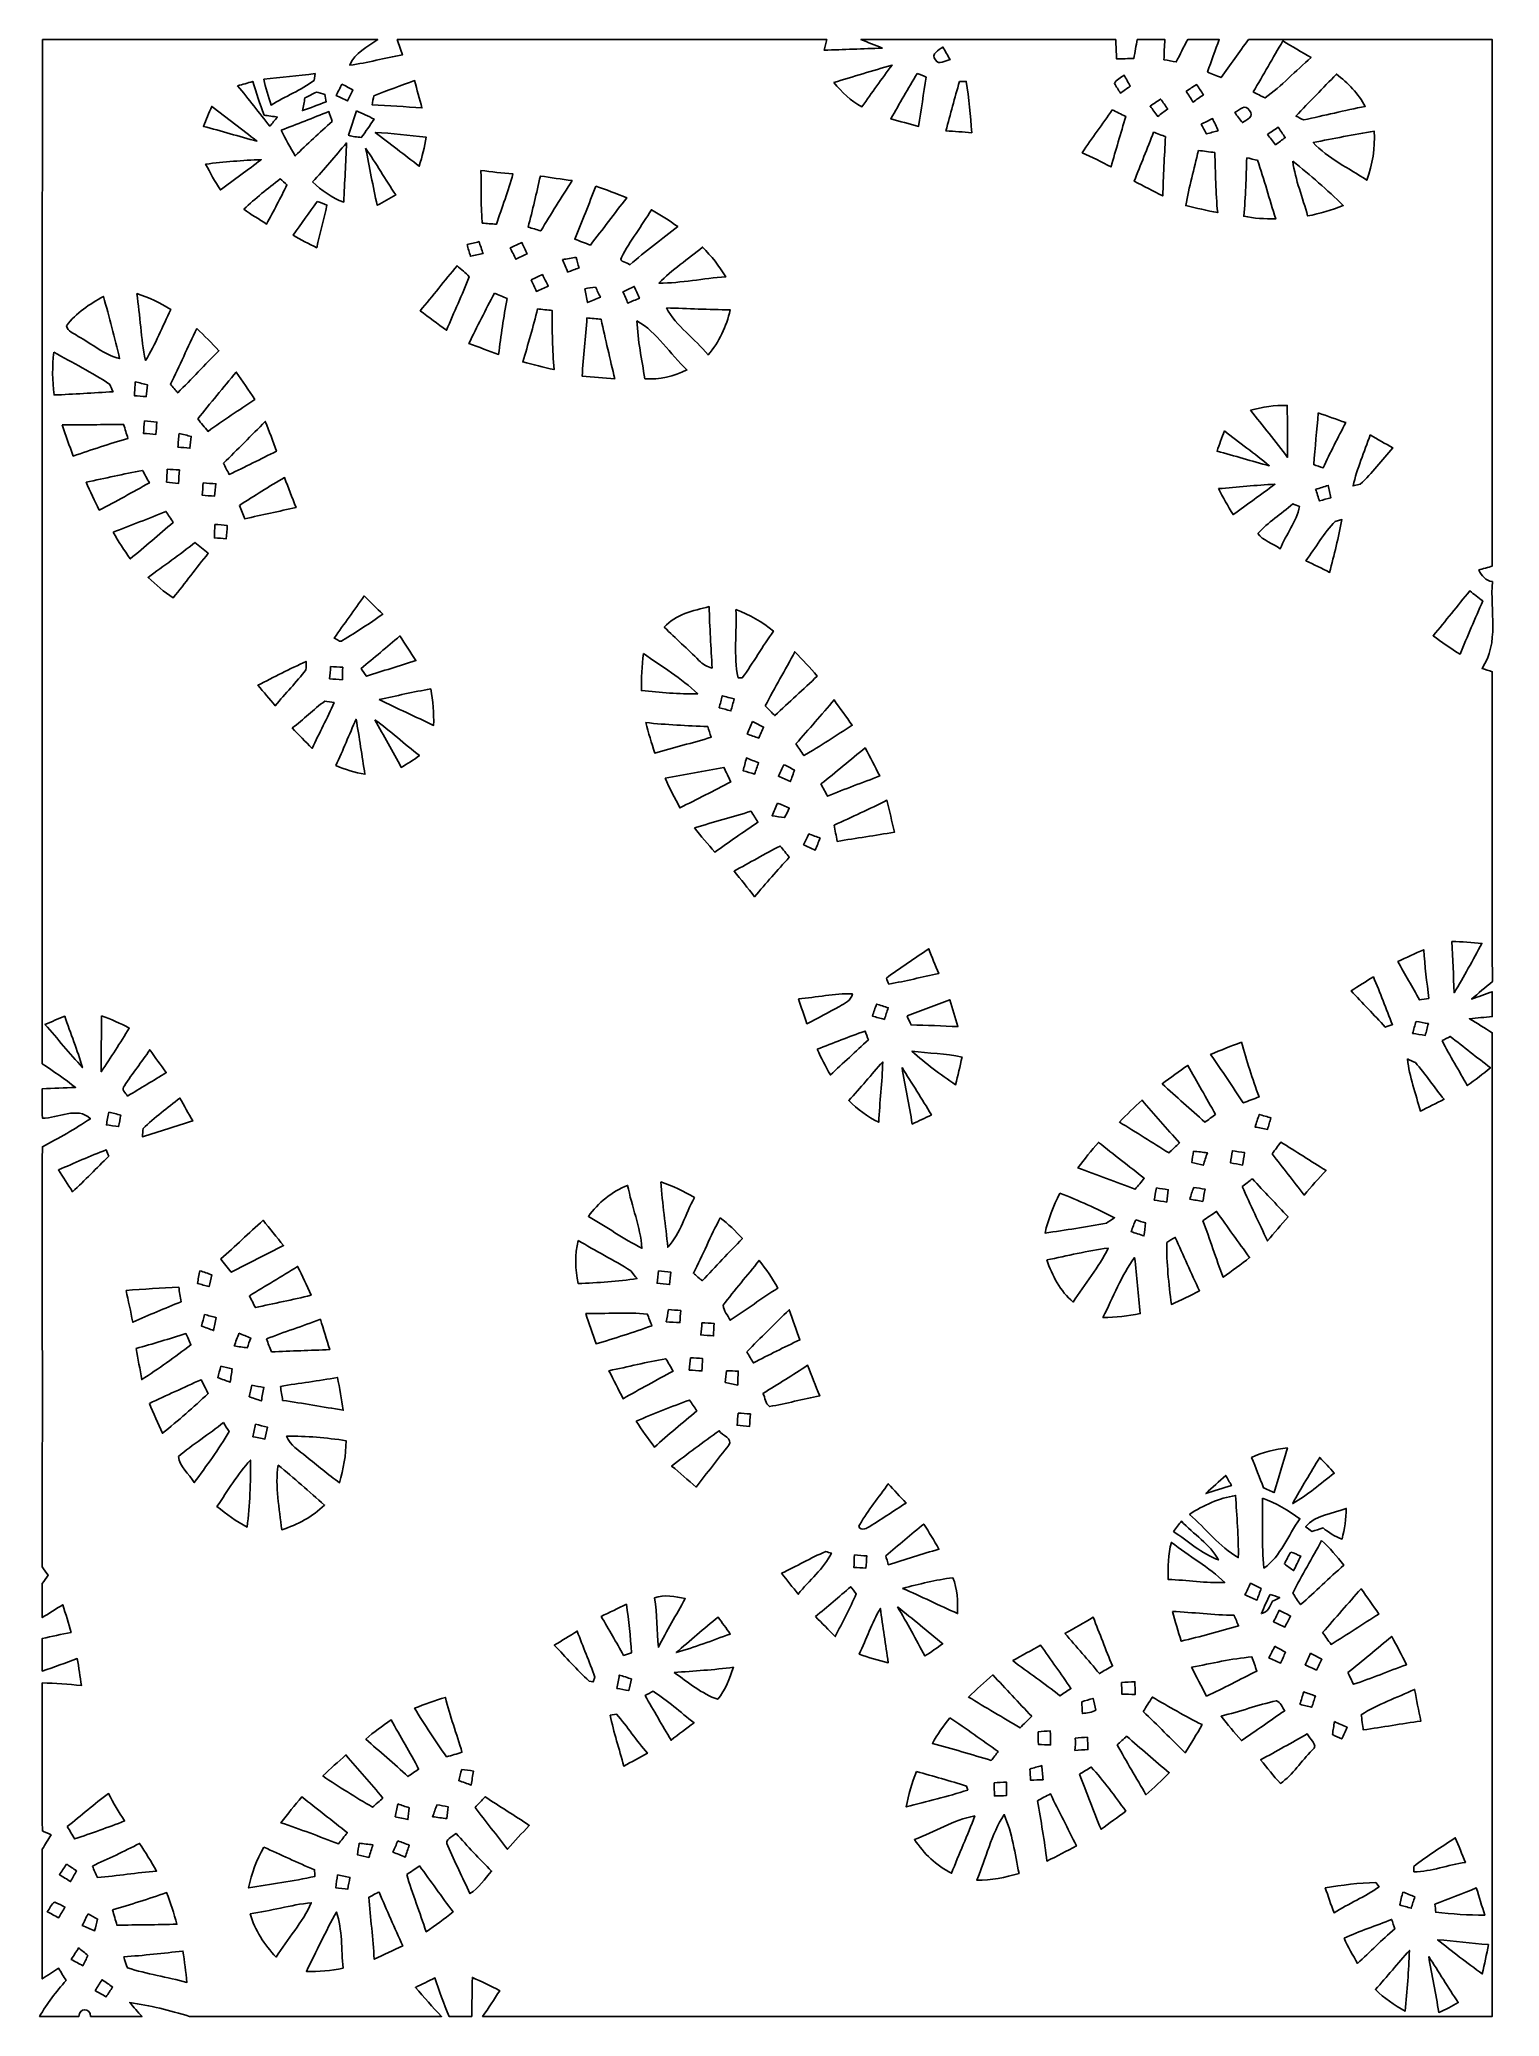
# Model space of a CAD drawing. Header units: centimetres. Extents: x -6.5 to 6.5, y -8.8 to 8.8.
import ezdxf

# ---------------------------------------------------------------- set-up
doc = ezdxf.new("R2010")
doc.units = ezdxf.units.CM
doc.header["$MEASUREMENT"] = 0
doc.layers.add('Camada 1', color=7, linetype='Continuous')

msp = doc.modelspace()

# ---------------------------------------------------------------- linework, layer by layer
at = {"layer": 'Camada 1'}
for points, knots in [([(-6.46077, 8.81944), (-6.46077, 8.81944), (-3.46816, 8.81944), (-3.46816, 8.81944), (-3.46816, 8.81944), (-3.55811, 8.75171), (-3.67595, 8.70338), (-3.71792, 8.59084), (-3.71792, 8.59084), (-3.55988, 8.61165), (-3.40571, 8.6547), (-3.24908, 8.68221), (-3.24908, 8.68221), (-3.2639, 8.72807), (-3.27942, 8.77393), (-3.29494, 8.81944), (-3.29494, 8.81944), (-3.29494, 8.81944), (0.53798, 8.81944), (0.53798, 8.81944), (0.53798, 8.81944), (0.53021, 8.78804), (0.52246, 8.75665), (0.51469, 8.72525), (0.51469, 8.72525), (0.68757, 8.72948), (0.86006, 8.73618), (1.03258, 8.7436), (1.03258, 8.7436), (0.96908, 8.76864), (0.90557, 8.79475), (0.84242, 8.81944), (0.84242, 8.81944), (0.84242, 8.81944), (3.11572, 8.81944), (3.11572, 8.81944), (3.11572, 8.81944), (3.11855, 8.76158), (3.12137, 8.70373), (3.1242, 8.64623), (3.1242, 8.64623), (3.17534, 8.64763), (3.2265, 8.6494), (3.278, 8.65152), (3.278, 8.65152), (3.28824, 8.70726), (3.29812, 8.76334), (3.30834, 8.81944), (3.30834, 8.81944), (3.30834, 8.81944), (3.55564, 8.81944), (3.55564, 8.81944), (3.55564, 8.81944), (3.54965, 8.75947), (3.54787, 8.6995), (3.54682, 8.63917), (3.54682, 8.63917), (3.58315, 8.63247), (3.6195, 8.62576), (3.65583, 8.61907), (3.65583, 8.61907), (3.68935, 8.68609), (3.7218, 8.75382), (3.75884, 8.81944), (3.75884, 8.81944), (3.75884, 8.81944), (4.04035, 8.81944), (4.04035, 8.81944), (4.04035, 8.81944), (4.0019, 8.72419), (3.9705, 8.62612), (3.93522, 8.52981), (3.93522, 8.52981), (3.9751, 8.51288), (4.01567, 8.49595), (4.05589, 8.47936), (4.05589, 8.47936), (4.13773, 8.59261), (4.21815, 8.70691), (4.30106, 8.81944), (4.30106, 8.81944), (4.30106, 8.81944), (6.47593, 8.81944), (6.47593, 8.81944), (6.47593, 8.81944), (6.477, 7.25346), (6.47629, 5.68713), (6.47629, 4.12114), (6.47629, 4.12114), (6.44596, 4.11232), (6.38527, 4.09504), (6.35528, 4.08622), (6.35528, 4.08622), (6.3814, 4.03506), (6.41631, 3.99204), (6.47664, 3.98251), (6.47664, 3.98251), (6.45548, 3.72392), (6.54015, 3.43817), (6.38457, 3.20815), (6.38457, 3.20815), (6.4149, 3.19829), (6.4456, 3.1884), (6.47629, 3.17816), (6.47629, 3.17816), (6.47664, 2.25707), (6.47593, 1.33561), (6.47664, 0.41451), (6.47664, 0.41451), (6.41419, 0.36264), (6.35212, 0.31043), (6.29072, 0.25752), (6.29072, 0.25752), (6.35246, 0.27975), (6.41419, 0.30161), (6.47629, 0.32349), (6.47629, 0.32349), (6.47593, 0.24977), (6.47629, 0.17533), (6.47629, 0.10125), (6.47629, 0.10125), (6.40785, 0.0956), (6.34047, 0.0896), (6.27274, 0.08254), (6.27274, 0.08254), (6.34047, 0.04092), (6.40856, -0.0007), (6.47629, -0.04268), (6.47629, -0.04268), (6.47629, -2.96827), (6.477, -5.89385), (6.47593, -8.81944), (6.47593, -8.81944), (6.47593, -8.81944), (-2.53259, -8.81944), (-2.53259, -8.81944), (-2.53259, -8.81944), (-2.47896, -8.74501), (-2.43028, -8.66705), (-2.38019, -8.59013), (-2.38019, -8.59013), (-2.45991, -8.54779), (-2.54141, -8.5083), (-2.62395, -8.47161), (-2.62395, -8.47161), (-2.62714, -8.58731), (-2.62784, -8.70337), (-2.62924, -8.81944), (-2.62924, -8.81944), (-2.62924, -8.81944), (-2.83245, -8.81944), (-2.83245, -8.81944), (-2.83245, -8.81944), (-2.88008, -8.70691), (-2.91818, -8.59084), (-2.95839, -8.47583), (-2.95839, -8.47583), (-3.01659, -8.5037), (-3.07445, -8.53193), (-3.13231, -8.56121), (-3.13231, -8.56121), (-3.05435, -8.64729), (-2.97956, -8.73619), (-2.89877, -8.81944), (-2.89877, -8.81944), (-2.89877, -8.81944), (-5.1495, -8.81944), (-5.1495, -8.81944), (-5.1495, -8.81944), (-5.32306, -8.76299), (-5.50157, -8.72172), (-5.68218, -8.69455), (-5.68218, -8.69455), (-5.6462, -8.7369), (-5.61021, -8.77958), (-5.57106, -8.81944), (-5.57106, -8.81944), (-5.57106, -8.81944), (-6.03037, -8.81944), (-6.03037, -8.81944), (-6.03037, -8.81944), (-6.03284, -8.74112), (-6.13516, -8.73901), (-6.1348, -8.81944), (-6.1348, -8.81944), (-6.1348, -8.81944), (-6.48616, -8.81944), (-6.48616, -8.81944), (-6.48616, -8.81944), (-6.41843, -8.70444), (-6.33801, -8.5979), (-6.24981, -8.49806), (-6.24981, -8.49806), (-6.27203, -8.46172), (-6.29425, -8.42539), (-6.31647, -8.38975), (-6.31647, -8.38975), (-6.36517, -8.42081), (-6.41349, -8.45219), (-6.46182, -8.48396), (-6.46182, -8.48396), (-6.46112, -8.09837), (-6.46112, -7.71313), (-6.46182, -7.32754), (-6.46182, -7.32754), (-6.43573, -7.28486), (-6.40961, -7.24217), (-6.38386, -7.19912), (-6.38386, -7.19912), (-6.40326, -7.1903), (-6.44172, -7.17267), (-6.46112, -7.16385), (-6.46112, -7.16385), (-6.46182, -6.72358), (-6.46112, -6.28368), (-6.46148, -5.84341), (-6.46148, -5.84341), (-6.34471, -5.84694), (-6.22864, -5.85576), (-6.11222, -5.86668), (-6.11222, -5.86668), (-6.12315, -5.78626), (-6.1355, -5.70618), (-6.14961, -5.62645), (-6.14961, -5.62645), (-6.25298, -5.6649), (-6.3574, -5.70159), (-6.46148, -5.73758), (-6.46148, -5.73758), (-6.46148, -5.64056), (-6.46148, -5.54389), (-6.46182, -5.44688), (-6.46182, -5.44688), (-6.3768, -5.42748), (-6.29108, -5.41019), (-6.20535, -5.39396), (-6.20535, -5.39396), (-6.22687, -5.31071), (-6.25264, -5.22851), (-6.27909, -5.14667), (-6.27909, -5.14667), (-6.34012, -5.18371), (-6.40045, -5.22216), (-6.46148, -5.25992), (-6.46148, -5.25992), (-6.46148, -5.15832), (-6.46112, -5.05707), (-6.46289, -4.95582), (-6.46289, -4.95582), (-6.44455, -4.93148), (-6.42654, -4.90714), (-6.4082, -4.8835), (-6.4082, -4.8835), (-6.42196, -4.86445), (-6.44913, -4.82706), (-6.46289, -4.808), (-6.46289, -4.808), (-6.45936, -3.55881), (-6.46253, -2.30928), (-6.46112, -1.05974), (-6.46112, -1.05974), (-6.31367, -0.9846), (-6.17114, -0.89992), (-6.0325, -0.80926), (-6.0325, -0.80926), (-6.14961, -0.69568), (-6.32142, -0.80751), (-6.46112, -0.80432), (-6.46112, -0.80432), (-6.46148, -0.71649), (-6.46182, -0.62934), (-6.46182, -0.54186), (-6.46182, -0.54186), (-6.36269, -0.53693), (-6.26356, -0.53374), (-6.16408, -0.53057), (-6.16408, -0.53057), (-6.26039, -0.45578), (-6.36128, -0.38734), (-6.46148, -0.31855), (-6.46148, -0.31855), (-6.46077, 2.72732), (-6.46219, 5.77356), (-6.46077, 8.81944)], [0, 0, 0, 0, 0.01388889, 0.01388889, 0.01388889, 0.01388889, 0.02777778, 0.02777778, 0.02777778, 0.02777778, 0.04166667, 0.04166667, 0.04166667, 0.04166667, 0.05555556, 0.05555556, 0.05555556, 0.05555556, 0.06944444, 0.06944444, 0.06944444, 0.06944444, 0.08333333, 0.08333333, 0.08333333, 0.08333333, 0.09722222, 0.09722222, 0.09722222, 0.09722222, 0.11111111, 0.11111111, 0.11111111, 0.11111111, 0.125, 0.125, 0.125, 0.125, 0.13888889, 0.13888889, 0.13888889, 0.13888889, 0.15277778, 0.15277778, 0.15277778, 0.15277778, 0.16666667, 0.16666667, 0.16666667, 0.16666667, 0.18055556, 0.18055556, 0.18055556, 0.18055556, 0.19444444, 0.19444444, 0.19444444, 0.19444444, 0.20833333, 0.20833333, 0.20833333, 0.20833333, 0.22222222, 0.22222222, 0.22222222, 0.22222222, 0.23611111, 0.23611111, 0.23611111, 0.23611111, 0.25, 0.25, 0.25, 0.25, 0.26388889, 0.26388889, 0.26388889, 0.26388889, 0.27777778, 0.27777778, 0.27777778, 0.27777778, 0.29166667, 0.29166667, 0.29166667, 0.29166667, 0.30555556, 0.30555556, 0.30555556, 0.30555556, 0.31944444, 0.31944444, 0.31944444, 0.31944444, 0.33333333, 0.33333333, 0.33333333, 0.33333333, 0.34722222, 0.34722222, 0.34722222, 0.34722222, 0.36111111, 0.36111111, 0.36111111, 0.36111111, 0.375, 0.375, 0.375, 0.375, 0.38888889, 0.38888889, 0.38888889, 0.38888889, 0.40277778, 0.40277778, 0.40277778, 0.40277778, 0.41666667, 0.41666667, 0.41666667, 0.41666667, 0.43055556, 0.43055556, 0.43055556, 0.43055556, 0.44444444, 0.44444444, 0.44444444, 0.44444444, 0.45833333, 0.45833333, 0.45833333, 0.45833333, 0.47222222, 0.47222222, 0.47222222, 0.47222222, 0.48611111, 0.48611111, 0.48611111, 0.48611111, 0.5, 0.5, 0.5, 0.5, 0.51388889, 0.51388889, 0.51388889, 0.51388889, 0.52777778, 0.52777778, 0.52777778, 0.52777778, 0.54166667, 0.54166667, 0.54166667, 0.54166667, 0.55555556, 0.55555556, 0.55555556, 0.55555556, 0.56944444, 0.56944444, 0.56944444, 0.56944444, 0.58333333, 0.58333333, 0.58333333, 0.58333333, 0.59722222, 0.59722222, 0.59722222, 0.59722222, 0.61111111, 0.61111111, 0.61111111, 0.61111111, 0.625, 0.625, 0.625, 0.625, 0.63888889, 0.63888889, 0.63888889, 0.63888889, 0.65277778, 0.65277778, 0.65277778, 0.65277778, 0.66666667, 0.66666667, 0.66666667, 0.66666667, 0.68055556, 0.68055556, 0.68055556, 0.68055556, 0.69444444, 0.69444444, 0.69444444, 0.69444444, 0.70833333, 0.70833333, 0.70833333, 0.70833333, 0.72222222, 0.72222222, 0.72222222, 0.72222222, 0.73611111, 0.73611111, 0.73611111, 0.73611111, 0.75, 0.75, 0.75, 0.75, 0.76388889, 0.76388889, 0.76388889, 0.76388889, 0.77777778, 0.77777778, 0.77777778, 0.77777778, 0.79166667, 0.79166667, 0.79166667, 0.79166667, 0.80555556, 0.80555556, 0.80555556, 0.80555556, 0.81944444, 0.81944444, 0.81944444, 0.81944444, 0.83333333, 0.83333333, 0.83333333, 0.83333333, 0.84722222, 0.84722222, 0.84722222, 0.84722222, 0.86111111, 0.86111111, 0.86111111, 0.86111111, 0.875, 0.875, 0.875, 0.875, 0.88888889, 0.88888889, 0.88888889, 0.88888889, 0.90277778, 0.90277778, 0.90277778, 0.90277778, 0.91666667, 0.91666667, 0.91666667, 0.91666667, 0.93055556, 0.93055556, 0.93055556, 0.93055556, 0.94444444, 0.94444444, 0.94444444, 0.94444444, 0.95833333, 0.95833333, 0.95833333, 0.95833333, 0.97222222, 0.97222222, 0.97222222, 0.97222222, 1, 1, 1, 1]), ([(1.50883, 8.63847), (1.50883, 8.63847), (1.50883, 8.63847), (1.50883, 8.63847), (1.50883, 8.63847), (1.53317, 8.58343), (1.59773, 8.6367), (1.63759, 8.63987), (1.63759, 8.63987), (1.61678, 8.67727), (1.59561, 8.71466), (1.57409, 8.75171), (1.57409, 8.75171), (1.53811, 8.72596), (1.46049, 8.69102), (1.50883, 8.63847)], [0, 0, 0, 0, 0.2, 0.2, 0.2, 0.2, 0.4, 0.4, 0.4, 0.4, 0.6, 0.6, 0.6, 0.6, 1, 1, 1, 1]), ([(4.34304, 8.35236), (4.34304, 8.35236), (4.34304, 8.35236), (4.34304, 8.35236), (4.34304, 8.35236), (4.37761, 8.33366), (4.41289, 8.31603), (4.44853, 8.29909), (4.44853, 8.29909), (4.59809, 8.40281), (4.72052, 8.5418), (4.85951, 8.65893), (4.85951, 8.65893), (4.77555, 8.70832), (4.68982, 8.75523), (4.60762, 8.80744), (4.60762, 8.80744), (4.51908, 8.65611), (4.4323, 8.50335), (4.34304, 8.35236)], [0, 0, 0, 0, 0.16666667, 0.16666667, 0.16666667, 0.16666667, 0.33333333, 0.33333333, 0.33333333, 0.33333333, 0.5, 0.5, 0.5, 0.5, 0.66666667, 0.66666667, 0.66666667, 0.66666667, 1, 1, 1, 1]), ([(-4.48627, 8.46701), (-4.48627, 8.46701), (-4.48627, 8.46701), (-4.48627, 8.46701), (-4.48627, 8.46701), (-4.46863, 8.38835), (-4.44534, 8.31074), (-4.41959, 8.23418), (-4.41959, 8.23418), (-4.29472, 8.31285), (-4.15395, 8.36682), (-4.03577, 8.45466), (-4.03577, 8.45466), (-4.03577, 8.45466), (-4.02695, 8.51569), (-4.02695, 8.51569), (-4.02695, 8.51569), (-4.17971, 8.4963), (-4.33246, 8.47831), (-4.48627, 8.46701)], [0, 0, 0, 0, 0.16666667, 0.16666667, 0.16666667, 0.16666667, 0.33333333, 0.33333333, 0.33333333, 0.33333333, 0.5, 0.5, 0.5, 0.5, 0.66666667, 0.66666667, 0.66666667, 0.66666667, 1, 1, 1, 1]), ([(0.60042, 8.43597), (0.60042, 8.43597), (0.60042, 8.43597), (0.60042, 8.43597), (0.60042, 8.43597), (0.67344, 8.35201), (0.7514, 8.26981), (0.85231, 8.21936), (0.85231, 8.21936), (0.93944, 8.34531), (1.02975, 8.46843), (1.12006, 8.5919), (1.12006, 8.5919), (0.9465, 8.54075), (0.77364, 8.48783), (0.60042, 8.43597)], [0, 0, 0, 0, 0.2, 0.2, 0.2, 0.2, 0.4, 0.4, 0.4, 0.4, 0.6, 0.6, 0.6, 0.6, 1, 1, 1, 1]), ([(1.34338, 8.51675), (1.34338, 8.51675), (1.34338, 8.51675), (1.34338, 8.51675), (1.34338, 8.51675), (1.26646, 8.38165), (1.18709, 8.24723), (1.10878, 8.11283), (1.10878, 8.11283), (1.19167, 8.0899), (1.27387, 8.06555), (1.35714, 8.04403), (1.35714, 8.04403), (1.38324, 8.19008), (1.3977, 8.3379), (1.42628, 8.48359), (1.42628, 8.48359), (1.40545, 8.49206), (1.36418, 8.50864), (1.34338, 8.51675)], [0, 0, 0, 0, 0.16666667, 0.16666667, 0.16666667, 0.16666667, 0.33333333, 0.33333333, 0.33333333, 0.33333333, 0.5, 0.5, 0.5, 0.5, 0.66666667, 0.66666667, 0.66666667, 0.66666667, 1, 1, 1, 1]), ([(3.10479, 8.42821), (3.10479, 8.42821), (3.10479, 8.42821), (3.10479, 8.42821), (3.10479, 8.42821), (3.12173, 8.39893), (3.14077, 8.37035), (3.15877, 8.34178), (3.15877, 8.34178), (3.18769, 8.36224), (3.21697, 8.38234), (3.2459, 8.40281), (3.2459, 8.40281), (3.22757, 8.43597), (3.20922, 8.46913), (3.19088, 8.50194), (3.19088, 8.50194), (3.16123, 8.47866), (3.12242, 8.46348), (3.10479, 8.42821)], [0, 0, 0, 0, 0.16666667, 0.16666667, 0.16666667, 0.16666667, 0.33333333, 0.33333333, 0.33333333, 0.33333333, 0.5, 0.5, 0.5, 0.5, 0.66666667, 0.66666667, 0.66666667, 0.66666667, 1, 1, 1, 1]), ([(4.72405, 8.13611), (4.72405, 8.13611), (4.72405, 8.13611), (4.72405, 8.13611), (4.72405, 8.13611), (4.74132, 8.12764), (4.7759, 8.11106), (4.79319, 8.10259), (4.79319, 8.10259), (4.97699, 8.1407), (5.15832, 8.18832), (5.34317, 8.22219), (5.34317, 8.22219), (5.28072, 8.3379), (5.18829, 8.43209), (5.08494, 8.51146), (5.08494, 8.51146), (4.96569, 8.38517), (4.84292, 8.26276), (4.72405, 8.13611)], [0, 0, 0, 0, 0.16666667, 0.16666667, 0.16666667, 0.16666667, 0.33333333, 0.33333333, 0.33333333, 0.33333333, 0.5, 0.5, 0.5, 0.5, 0.66666667, 0.66666667, 0.66666667, 0.66666667, 1, 1, 1, 1]), ([(-4.71874, 8.40598), (-4.71874, 8.40598), (-4.71874, 8.40598), (-4.71874, 8.40598), (-4.71874, 8.40598), (-4.61892, 8.28886), (-4.52825, 8.16504), (-4.43123, 8.04615), (-4.43123, 8.04615), (-4.40867, 8.07332), (-4.38608, 8.10048), (-4.3635, 8.12764), (-4.3635, 8.12764), (-4.39313, 8.13223), (-4.45311, 8.1407), (-4.4831, 8.14492), (-4.4831, 8.14492), (-4.51838, 8.24441), (-4.55329, 8.3439), (-4.58364, 8.44514), (-4.58364, 8.44514), (-4.62879, 8.43209), (-4.67359, 8.41903), (-4.71874, 8.40598)], [0, 0, 0, 0, 0.14285714, 0.14285714, 0.14285714, 0.14285714, 0.28571429, 0.28571429, 0.28571429, 0.28571429, 0.42857143, 0.42857143, 0.42857143, 0.42857143, 0.57142857, 0.57142857, 0.57142857, 0.57142857, 0.71428571, 0.71428571, 0.71428571, 0.71428571, 1, 1, 1, 1]), ([(-4.11762, 8.29874), (-4.11762, 8.29874), (-4.11762, 8.29874), (-4.11762, 8.29874), (-4.11762, 8.29874), (-4.12537, 8.26099), (-4.13315, 8.22325), (-4.14019, 8.1855), (-4.14019, 8.1855), (-4.06929, 8.21019), (-3.99908, 8.237), (-3.92852, 8.26381), (-3.92852, 8.26381), (-3.93171, 8.28004), (-3.93734, 8.31285), (-3.94017, 8.32908), (-3.94017, 8.32908), (-3.95922, 8.33437), (-3.99732, 8.34495), (-4.01637, 8.35025), (-4.01637, 8.35025), (-4.05024, 8.33296), (-4.0841, 8.31603), (-4.11762, 8.29874)], [0, 0, 0, 0, 0.14285714, 0.14285714, 0.14285714, 0.14285714, 0.28571429, 0.28571429, 0.28571429, 0.28571429, 0.42857143, 0.42857143, 0.42857143, 0.42857143, 0.57142857, 0.57142857, 0.57142857, 0.57142857, 0.71428571, 0.71428571, 0.71428571, 0.71428571, 1, 1, 1, 1]), ([(-3.78812, 8.42221), (-3.78812, 8.42221), (-3.78812, 8.42221), (-3.78812, 8.42221), (-3.78812, 8.42221), (-3.80541, 8.38764), (-3.82235, 8.35342), (-3.83928, 8.3192), (-3.83928, 8.3192), (-3.80541, 8.30333), (-3.77119, 8.28709), (-3.73732, 8.27122), (-3.73732, 8.27122), (-3.72145, 8.30403), (-3.70557, 8.33649), (-3.68935, 8.3693), (-3.68935, 8.3693), (-3.72251, 8.38693), (-3.75532, 8.40457), (-3.78812, 8.42221)], [0, 0, 0, 0, 0.16666667, 0.16666667, 0.16666667, 0.16666667, 0.33333333, 0.33333333, 0.33333333, 0.33333333, 0.5, 0.5, 0.5, 0.5, 0.66666667, 0.66666667, 0.66666667, 0.66666667, 1, 1, 1, 1]), ([(-3.50273, 8.31708), (-3.50273, 8.31708), (-3.50273, 8.31708), (-3.50273, 8.31708), (-3.50273, 8.31708), (-3.50697, 8.29733), (-3.51542, 8.25747), (-3.51966, 8.23771), (-3.51966, 8.23771), (-3.37114, 8.22924), (-3.22226, 8.22113), (-3.0741, 8.20878), (-3.0741, 8.20878), (-3.09562, 8.29063), (-3.11925, 8.37177), (-3.14042, 8.45396), (-3.14042, 8.45396), (-3.26107, 8.40846), (-3.38349, 8.36612), (-3.50273, 8.31708)], [0, 0, 0, 0, 0.16666667, 0.16666667, 0.16666667, 0.16666667, 0.33333333, 0.33333333, 0.33333333, 0.33333333, 0.5, 0.5, 0.5, 0.5, 0.66666667, 0.66666667, 0.66666667, 0.66666667, 1, 1, 1, 1]), ([(1.72154, 8.44479), (1.72154, 8.44479), (1.72154, 8.44479), (1.72154, 8.44479), (1.72154, 8.44479), (1.68027, 8.29839), (1.63971, 8.15199), (1.60126, 8.00487), (1.60126, 8.00487), (1.67815, 7.99958), (1.75506, 7.99359), (1.83198, 7.98829), (1.83198, 7.98829), (1.81997, 8.14105), (1.80586, 8.2938), (1.78187, 8.44514), (1.78187, 8.44514), (1.76671, 8.44514), (1.73637, 8.44479), (1.72154, 8.44479)], [0, 0, 0, 0, 0.16666667, 0.16666667, 0.16666667, 0.16666667, 0.33333333, 0.33333333, 0.33333333, 0.33333333, 0.5, 0.5, 0.5, 0.5, 0.66666667, 0.66666667, 0.66666667, 0.66666667, 1, 1, 1, 1]), ([(3.74368, 8.35836), (3.74368, 8.35836), (3.74368, 8.35836), (3.74368, 8.35836), (3.74368, 8.35836), (3.76449, 8.3259), (3.78566, 8.2938), (3.80683, 8.26169), (3.80683, 8.26169), (3.83716, 8.28357), (3.8682, 8.30509), (3.89924, 8.32661), (3.89924, 8.32661), (3.87879, 8.35659), (3.85833, 8.38693), (3.83821, 8.41728), (3.83821, 8.41728), (3.80646, 8.39752), (3.77506, 8.37776), (3.74368, 8.35836)], [0, 0, 0, 0, 0.16666667, 0.16666667, 0.16666667, 0.16666667, 0.33333333, 0.33333333, 0.33333333, 0.33333333, 0.5, 0.5, 0.5, 0.5, 0.66666667, 0.66666667, 0.66666667, 0.66666667, 1, 1, 1, 1]), ([(-5.0232, 8.04368), (-5.0232, 8.04368), (-5.0232, 8.04368), (-5.0232, 8.04368), (-5.0232, 8.04368), (-4.86339, 8.00417), (-4.70675, 7.95372), (-4.5473, 7.9128), (-4.5473, 7.9128), (-4.67854, 8.0197), (-4.81717, 8.11706), (-4.94911, 8.22325), (-4.94911, 8.22325), (-4.97487, 8.16397), (-4.99991, 8.10401), (-5.0232, 8.04368)], [0, 0, 0, 0, 0.2, 0.2, 0.2, 0.2, 0.4, 0.4, 0.4, 0.4, 0.6, 0.6, 0.6, 0.6, 1, 1, 1, 1]), ([(-4.33139, 8.00981), (-4.33139, 8.00981), (-4.33139, 8.00981), (-4.33139, 8.00981), (-4.33139, 8.00981), (-4.29083, 7.93291), (-4.24885, 7.85671), (-4.20511, 7.78157), (-4.20511, 7.78157), (-4.09787, 7.8867), (-3.98814, 7.99006), (-3.87526, 8.08884), (-3.87526, 8.08884), (-3.88301, 8.11071), (-3.89819, 8.15445), (-3.9056, 8.17633), (-3.9056, 8.17633), (-4.04741, 8.12023), (-4.18923, 8.06415), (-4.33139, 8.00981)], [0, 0, 0, 0, 0.16666667, 0.16666667, 0.16666667, 0.16666667, 0.33333333, 0.33333333, 0.33333333, 0.33333333, 0.5, 0.5, 0.5, 0.5, 0.66666667, 0.66666667, 0.66666667, 0.66666667, 1, 1, 1, 1]), ([(-3.65901, 8.18338), (-3.65901, 8.18338), (-3.65901, 8.18338), (-3.65901, 8.18338), (-3.65901, 8.18338), (-3.6837, 8.11106), (-3.70628, 8.03804), (-3.72886, 7.96501), (-3.72886, 7.96501), (-3.69181, 7.95443), (-3.65371, 7.94808), (-3.61492, 7.94596), (-3.61492, 7.94596), (-3.57363, 7.99817), (-3.53871, 8.05533), (-3.50061, 8.11), (-3.50061, 8.11), (-3.55353, 8.13435), (-3.6061, 8.15975), (-3.65901, 8.18338)], [0, 0, 0, 0, 0.16666667, 0.16666667, 0.16666667, 0.16666667, 0.33333333, 0.33333333, 0.33333333, 0.33333333, 0.5, 0.5, 0.5, 0.5, 0.66666667, 0.66666667, 0.66666667, 0.66666667, 1, 1, 1, 1]), ([(3.08539, 8.19255), (3.08539, 8.19255), (3.08539, 8.19255), (3.08539, 8.19255), (3.08539, 8.19255), (2.99861, 8.06344), (2.90264, 7.94032), (2.81798, 7.80944), (2.81798, 7.80944), (2.90476, 7.76958), (2.99013, 7.72724), (3.07445, 7.68244), (3.07445, 7.68244), (3.11679, 7.83307), (3.16159, 7.983), (3.20498, 8.13329), (3.20498, 8.13329), (3.16512, 8.15304), (3.1249, 8.17244), (3.08539, 8.19255)], [0, 0, 0, 0, 0.16666667, 0.16666667, 0.16666667, 0.16666667, 0.33333333, 0.33333333, 0.33333333, 0.33333333, 0.5, 0.5, 0.5, 0.5, 0.66666667, 0.66666667, 0.66666667, 0.66666667, 1, 1, 1, 1]), ([(3.42299, 8.22571), (3.42299, 8.22571), (3.42299, 8.22571), (3.42299, 8.22571), (3.42299, 8.22571), (3.44594, 8.19502), (3.46886, 8.16468), (3.49179, 8.134), (3.49179, 8.134), (3.52071, 8.15622), (3.55035, 8.17809), (3.57998, 8.19996), (3.57998, 8.19996), (3.55881, 8.2296), (3.538, 8.25923), (3.5172, 8.28886), (3.5172, 8.28886), (3.48543, 8.26805), (3.45439, 8.24688), (3.42299, 8.22571)], [0, 0, 0, 0, 0.16666667, 0.16666667, 0.16666667, 0.16666667, 0.33333333, 0.33333333, 0.33333333, 0.33333333, 0.5, 0.5, 0.5, 0.5, 0.66666667, 0.66666667, 0.66666667, 0.66666667, 1, 1, 1, 1]), ([(4.17795, 8.16856), (4.17795, 8.16856), (4.17795, 8.16856), (4.17795, 8.16856), (4.17795, 8.16856), (4.20051, 8.13858), (4.2231, 8.10824), (4.24602, 8.07825), (4.24602, 8.07825), (4.28201, 8.10365), (4.35963, 8.13364), (4.30988, 8.1862), (4.30988, 8.1862), (4.27355, 8.25076), (4.21957, 8.19079), (4.17795, 8.16856)], [0, 0, 0, 0, 0.2, 0.2, 0.2, 0.2, 0.4, 0.4, 0.4, 0.4, 0.6, 0.6, 0.6, 0.6, 1, 1, 1, 1]), ([(-3.49179, 7.99041), (-3.49179, 7.99041), (-3.49179, 7.99041), (-3.49179, 7.99041), (-3.49179, 7.99041), (-3.36055, 7.89023), (-3.22896, 7.79073), (-3.09845, 7.6895), (-3.09845, 7.6895), (-3.07162, 7.77451), (-3.05082, 7.86129), (-3.03776, 7.94949), (-3.03776, 7.94949), (-3.18947, 7.96183), (-3.33974, 7.98723), (-3.49179, 7.99041)], [0, 0, 0, 0, 0.2, 0.2, 0.2, 0.2, 0.4, 0.4, 0.4, 0.4, 0.6, 0.6, 0.6, 0.6, 1, 1, 1, 1]), ([(3.45475, 7.99359), (3.45475, 7.99359), (3.45475, 7.99359), (3.45475, 7.99359), (3.45475, 7.99359), (3.39831, 7.84718), (3.33691, 7.70254), (3.28224, 7.55543), (3.28224, 7.55543), (3.3662, 7.51063), (3.45052, 7.4669), (3.53554, 7.42385), (3.53554, 7.42385), (3.54224, 7.60024), (3.55106, 7.77662), (3.55917, 7.95301), (3.55917, 7.95301), (3.53306, 7.96325), (3.48085, 7.98336), (3.45475, 7.99359)], [0, 0, 0, 0, 0.16666667, 0.16666667, 0.16666667, 0.16666667, 0.33333333, 0.33333333, 0.33333333, 0.33333333, 0.5, 0.5, 0.5, 0.5, 0.66666667, 0.66666667, 0.66666667, 0.66666667, 1, 1, 1, 1]), ([(3.87772, 8.06484), (3.87772, 8.06484), (3.87772, 8.06484), (3.87772, 8.06484), (3.87772, 8.06484), (3.89325, 8.03557), (3.90913, 8.00629), (3.92606, 7.97771), (3.92606, 7.97771), (3.96063, 7.98723), (3.9952, 7.99676), (4.03014, 8.00699), (4.03014, 8.00699), (4.01355, 8.04262), (3.99696, 8.0779), (3.98039, 8.11353), (3.98039, 8.11353), (3.94582, 8.09766), (3.91159, 8.08143), (3.87772, 8.06484)], [0, 0, 0, 0, 0.16666667, 0.16666667, 0.16666667, 0.16666667, 0.33333333, 0.33333333, 0.33333333, 0.33333333, 0.5, 0.5, 0.5, 0.5, 0.66666667, 0.66666667, 0.66666667, 0.66666667, 1, 1, 1, 1]), ([(4.47145, 7.97277), (4.47145, 7.97277), (4.47145, 7.97277), (4.47145, 7.97277), (4.47145, 7.97277), (4.49509, 7.94173), (4.51908, 7.91104), (4.54306, 7.88), (4.54306, 7.88), (4.57129, 7.90187), (4.59951, 7.92339), (4.62808, 7.9449), (4.62808, 7.9449), (4.60728, 7.9756), (4.58645, 8.00629), (4.56564, 8.03698), (4.56564, 8.03698), (4.5339, 8.01581), (4.50249, 7.99429), (4.47145, 7.97277)], [0, 0, 0, 0, 0.16666667, 0.16666667, 0.16666667, 0.16666667, 0.33333333, 0.33333333, 0.33333333, 0.33333333, 0.5, 0.5, 0.5, 0.5, 0.66666667, 0.66666667, 0.66666667, 0.66666667, 1, 1, 1, 1]), ([(4.87749, 7.90081), (4.87749, 7.90081), (4.87749, 7.90081), (4.87749, 7.90081), (4.87749, 7.90081), (5.01085, 7.75723), (5.19535, 7.67291), (5.35657, 7.56391), (5.35657, 7.56391), (5.40702, 7.70431), (5.43172, 7.85247), (5.42254, 8.0017), (5.42254, 8.0017), (5.24016, 7.97136), (5.05882, 7.93608), (4.87749, 7.90081)], [0, 0, 0, 0, 0.2, 0.2, 0.2, 0.2, 0.4, 0.4, 0.4, 0.4, 0.6, 0.6, 0.6, 0.6, 1, 1, 1, 1]), ([(-4.05024, 7.54839), (-4.05024, 7.54839), (-4.05024, 7.54839), (-4.05024, 7.54839), (-4.05024, 7.54839), (-3.96733, 7.47535), (-3.87914, 7.40375), (-3.77189, 7.36952), (-3.77189, 7.36952), (-3.76449, 7.5452), (-3.7525, 7.72125), (-3.74685, 7.89693), (-3.74685, 7.89693), (-3.84774, 7.7805), (-3.94582, 7.66197), (-4.05024, 7.54839)], [0, 0, 0, 0, 0.2, 0.2, 0.2, 0.2, 0.4, 0.4, 0.4, 0.4, 0.6, 0.6, 0.6, 0.6, 1, 1, 1, 1]), ([(-3.57716, 7.85035), (-3.57716, 7.85035), (-3.57716, 7.85035), (-3.57716, 7.85035), (-3.57716, 7.85035), (-3.538, 7.68139), (-3.51437, 7.50887), (-3.47274, 7.3406), (-3.47274, 7.3406), (-3.4177, 7.37059), (-3.36267, 7.40127), (-3.30799, 7.43303), (-3.30799, 7.43303), (-3.39972, 7.57096), (-3.48333, 7.71384), (-3.57716, 7.85035)], [0, 0, 0, 0, 0.2, 0.2, 0.2, 0.2, 0.4, 0.4, 0.4, 0.4, 0.6, 0.6, 0.6, 0.6, 1, 1, 1, 1]), ([(3.85375, 7.8292), (3.85375, 7.8292), (3.85375, 7.8292), (3.85375, 7.8292), (3.85375, 7.8292), (3.81811, 7.66514), (3.76802, 7.50429), (3.74156, 7.33812), (3.74156, 7.33812), (3.83611, 7.3159), (3.9303, 7.29226), (4.02624, 7.27499), (4.02624, 7.27499), (4.00614, 7.45277), (4.00755, 7.63198), (4.00015, 7.81085), (4.00015, 7.81085), (3.95111, 7.81719), (3.90243, 7.82389), (3.85375, 7.8292)], [0, 0, 0, 0, 0.16666667, 0.16666667, 0.16666667, 0.16666667, 0.33333333, 0.33333333, 0.33333333, 0.33333333, 0.5, 0.5, 0.5, 0.5, 0.66666667, 0.66666667, 0.66666667, 0.66666667, 1, 1, 1, 1]), ([(4.28554, 7.76498), (4.28554, 7.76498), (4.28554, 7.76498), (4.28554, 7.76498), (4.28554, 7.76498), (4.27918, 7.59071), (4.27708, 7.41644), (4.25838, 7.24288), (4.25838, 7.24288), (4.35222, 7.22417), (4.44782, 7.21818), (4.54342, 7.21888), (4.54342, 7.21888), (4.48663, 7.39245), (4.44287, 7.57025), (4.38043, 7.74171), (4.38043, 7.74171), (4.3568, 7.7477), (4.30954, 7.75935), (4.28554, 7.76498)], [0, 0, 0, 0, 0.16666667, 0.16666667, 0.16666667, 0.16666667, 0.33333333, 0.33333333, 0.33333333, 0.33333333, 0.5, 0.5, 0.5, 0.5, 0.66666667, 0.66666667, 0.66666667, 0.66666667, 1, 1, 1, 1]), ([(-5.00415, 7.70819), (-5.00415, 7.70819), (-5.00415, 7.70819), (-5.00415, 7.70819), (-5.00415, 7.70819), (-4.96393, 7.62952), (-4.9209, 7.55227), (-4.87257, 7.47783), (-4.87257, 7.47783), (-4.75192, 7.56849), (-4.62845, 7.65527), (-4.50849, 7.747), (-4.50849, 7.747), (-4.6743, 7.74312), (-4.83941, 7.72688), (-5.00415, 7.70819)], [0, 0, 0, 0, 0.2, 0.2, 0.2, 0.2, 0.4, 0.4, 0.4, 0.4, 0.6, 0.6, 0.6, 0.6, 1, 1, 1, 1]), ([(-2.5474, 7.6521), (-2.5474, 7.6521), (-2.5474, 7.6521), (-2.5474, 7.6521), (-2.5474, 7.6521), (-2.54458, 7.49511), (-2.55128, 7.33777), (-2.53576, 7.18149), (-2.53576, 7.18149), (-2.49414, 7.17797), (-2.45215, 7.17479), (-2.41017, 7.17196), (-2.41017, 7.17196), (-2.35937, 7.32119), (-2.30433, 7.46901), (-2.26165, 7.62105), (-2.26165, 7.62105), (-2.35725, 7.62847), (-2.45251, 7.63939), (-2.5474, 7.6521)], [0, 0, 0, 0, 0.16666667, 0.16666667, 0.16666667, 0.16666667, 0.33333333, 0.33333333, 0.33333333, 0.33333333, 0.5, 0.5, 0.5, 0.5, 0.66666667, 0.66666667, 0.66666667, 0.66666667, 1, 1, 1, 1]), ([(-2.12653, 7.14657), (-2.12653, 7.14657), (-2.12653, 7.14657), (-2.12653, 7.14657), (-2.12653, 7.14657), (-2.08915, 7.13493), (-2.05139, 7.12328), (-2.01365, 7.11164), (-2.01365, 7.11164), (-1.92263, 7.26227), (-1.82986, 7.41221), (-1.73426, 7.56038), (-1.73426, 7.56038), (-1.82845, 7.57378), (-1.92298, 7.58754), (-2.01719, 7.6013), (-2.01719, 7.6013), (-2.05281, 7.44926), (-2.08633, 7.29721), (-2.12653, 7.14657)], [0, 0, 0, 0, 0.16666667, 0.16666667, 0.16666667, 0.16666667, 0.33333333, 0.33333333, 0.33333333, 0.33333333, 0.5, 0.5, 0.5, 0.5, 0.66666667, 0.66666667, 0.66666667, 0.66666667, 1, 1, 1, 1]), ([(4.69618, 7.73324), (4.69618, 7.73324), (4.69618, 7.73324), (4.69618, 7.73324), (4.69618, 7.73324), (4.71874, 7.56532), (4.78542, 7.40798), (4.82847, 7.24534), (4.82847, 7.24534), (4.93747, 7.26651), (5.04401, 7.29755), (5.14702, 7.33989), (5.14702, 7.33989), (5.00097, 7.47535), (4.85493, 7.61293), (4.69618, 7.73324)], [0, 0, 0, 0, 0.2, 0.2, 0.2, 0.2, 0.4, 0.4, 0.4, 0.4, 0.6, 0.6, 0.6, 0.6, 1, 1, 1, 1]), ([(-4.66302, 7.30462), (-4.66302, 7.30462), (-4.66302, 7.30462), (-4.66302, 7.30462), (-4.66302, 7.30462), (-4.59775, 7.25699), (-4.5279, 7.21676), (-4.46017, 7.17303), (-4.46017, 7.17303), (-4.39773, 7.28873), (-4.33563, 7.40516), (-4.27918, 7.52403), (-4.27918, 7.52403), (-4.29401, 7.53709), (-4.32293, 7.5625), (-4.33775, 7.57555), (-4.33775, 7.57555), (-4.44923, 7.48911), (-4.56177, 7.40304), (-4.66302, 7.30462)], [0, 0, 0, 0, 0.16666667, 0.16666667, 0.16666667, 0.16666667, 0.33333333, 0.33333333, 0.33333333, 0.33333333, 0.5, 0.5, 0.5, 0.5, 0.66666667, 0.66666667, 0.66666667, 0.66666667, 1, 1, 1, 1]), ([(-1.5233, 7.51204), (-1.5233, 7.51204), (-1.5233, 7.51204), (-1.5233, 7.51204), (-1.5233, 7.51204), (-1.58537, 7.35436), (-1.64146, 7.1942), (-1.71062, 7.03967), (-1.71062, 7.03967), (-1.66441, 7.02098), (-1.61819, 7.00263), (-1.57161, 6.98534), (-1.57161, 6.98534), (-1.46261, 7.12576), (-1.35466, 7.26651), (-1.24707, 7.40798), (-1.24707, 7.40798), (-1.33843, 7.44431), (-1.43016, 7.48064), (-1.5233, 7.51204)], [0, 0, 0, 0, 0.16666667, 0.16666667, 0.16666667, 0.16666667, 0.33333333, 0.33333333, 0.33333333, 0.33333333, 0.5, 0.5, 0.5, 0.5, 0.66666667, 0.66666667, 0.66666667, 0.66666667, 1, 1, 1, 1]), ([(-4.00897, 7.37517), (-4.00897, 7.37517), (-4.00897, 7.37517), (-4.00897, 7.37517), (-4.00897, 7.37517), (-4.07704, 7.27251), (-4.15325, 7.17549), (-4.22346, 7.0746), (-4.22346, 7.0746), (-4.15678, 7.03085), (-4.0834, 6.9991), (-4.01284, 6.96207), (-4.01284, 6.96207), (-3.98322, 7.08942), (-3.95076, 7.21571), (-3.92182, 7.34272), (-3.92182, 7.34272), (-3.95076, 7.35365), (-3.98003, 7.36458), (-4.00897, 7.37517)], [0, 0, 0, 0, 0.16666667, 0.16666667, 0.16666667, 0.16666667, 0.33333333, 0.33333333, 0.33333333, 0.33333333, 0.5, 0.5, 0.5, 0.5, 0.66666667, 0.66666667, 0.66666667, 0.66666667, 1, 1, 1, 1]), ([(-1.2947, 6.87528), (-1.2947, 6.87528), (-1.2947, 6.87528), (-1.2947, 6.87528), (-1.2947, 6.87528), (-1.31726, 6.83224), (-1.24037, 6.83472), (-1.2199, 6.81036), (-1.2199, 6.81036), (-1.0795, 6.92714), (-0.93556, 7.03932), (-0.79092, 7.15044), (-0.79092, 7.15044), (-0.86676, 7.20443), (-0.94614, 7.25382), (-1.02588, 7.30144), (-1.02588, 7.30144), (-1.11195, 7.15715), (-1.21708, 7.02415), (-1.2947, 6.87528)], [0, 0, 0, 0, 0.16666667, 0.16666667, 0.16666667, 0.16666667, 0.33333333, 0.33333333, 0.33333333, 0.33333333, 0.5, 0.5, 0.5, 0.5, 0.66666667, 0.66666667, 0.66666667, 0.66666667, 1, 1, 1, 1]), ([(-2.67194, 6.99065), (-2.67194, 6.99065), (-2.67194, 6.99065), (-2.67194, 6.99065), (-2.67194, 6.99065), (-2.66171, 6.95571), (-2.65148, 6.9208), (-2.64089, 6.88552), (-2.64089, 6.88552), (-2.60349, 6.89363), (-2.56611, 6.90174), (-2.52906, 6.90986), (-2.52906, 6.90986), (-2.53787, 6.93666), (-2.55551, 6.98958), (-2.5647, 7.01604), (-2.5647, 7.01604), (-2.60032, 7.00758), (-2.6363, 6.9991), (-2.67194, 6.99065)], [0, 0, 0, 0, 0.16666667, 0.16666667, 0.16666667, 0.16666667, 0.33333333, 0.33333333, 0.33333333, 0.33333333, 0.5, 0.5, 0.5, 0.5, 0.66666667, 0.66666667, 0.66666667, 0.66666667, 1, 1, 1, 1]), ([(-2.28599, 6.9617), (-2.28599, 6.9617), (-2.28599, 6.9617), (-2.28599, 6.9617), (-2.28599, 6.9617), (-2.26976, 6.92714), (-2.25354, 6.89292), (-2.23697, 6.85835), (-2.23697, 6.85835), (-2.20345, 6.87492), (-2.16992, 6.89115), (-2.13606, 6.90738), (-2.13606, 6.90738), (-2.15159, 6.9409), (-2.16712, 6.97406), (-2.18227, 7.00758), (-2.18227, 7.00758), (-2.21684, 6.9924), (-2.25142, 6.97723), (-2.28599, 6.9617)], [0, 0, 0, 0, 0.16666667, 0.16666667, 0.16666667, 0.16666667, 0.33333333, 0.33333333, 0.33333333, 0.33333333, 0.5, 0.5, 0.5, 0.5, 0.66666667, 0.66666667, 0.66666667, 0.66666667, 1, 1, 1, 1]), ([(-0.95919, 6.64598), (-0.95919, 6.64598), (-0.95919, 6.64598), (-0.95919, 6.64598), (-0.95919, 6.64598), (-0.75952, 6.64527), (-0.56303, 6.69008), (-0.36405, 6.70102), (-0.36405, 6.70102), (-0.4198, 6.79908), (-0.49176, 6.88657), (-0.57043, 6.96701), (-0.57043, 6.96701), (-0.70026, 6.86047), (-0.84137, 6.76663), (-0.95919, 6.64598)], [0, 0, 0, 0, 0.2, 0.2, 0.2, 0.2, 0.4, 0.4, 0.4, 0.4, 0.6, 0.6, 0.6, 0.6, 1, 1, 1, 1]), ([(-3.08926, 6.39974), (-3.08926, 6.39974), (-3.08926, 6.39974), (-3.08926, 6.39974), (-3.08926, 6.39974), (-3.01201, 6.34047), (-2.93334, 6.28368), (-2.85467, 6.22582), (-2.85467, 6.22582), (-2.78906, 6.38562), (-2.71463, 6.54156), (-2.65182, 6.70243), (-2.65182, 6.70243), (-2.68427, 6.7391), (-2.72379, 6.76875), (-2.76048, 6.80084), (-2.76048, 6.80084), (-2.87126, 6.6682), (-2.9778, 6.53204), (-3.08926, 6.39974)], [0, 0, 0, 0, 0.16666667, 0.16666667, 0.16666667, 0.16666667, 0.33333333, 0.33333333, 0.33333333, 0.33333333, 0.5, 0.5, 0.5, 0.5, 0.66666667, 0.66666667, 0.66666667, 0.66666667, 1, 1, 1, 1]), ([(-2.09868, 6.67419), (-2.09868, 6.67419), (-2.09868, 6.67419), (-2.09868, 6.67419), (-2.09868, 6.67419), (-2.0835, 6.64033), (-2.06833, 6.60681), (-2.05317, 6.5726), (-2.05317, 6.5726), (-2.01789, 6.58847), (-1.98296, 6.60435), (-1.94768, 6.62023), (-1.94768, 6.62023), (-1.96461, 6.65409), (-1.98191, 6.68796), (-1.99884, 6.72182), (-1.99884, 6.72182), (-2.03234, 6.70594), (-2.0655, 6.69008), (-2.09868, 6.67419)], [0, 0, 0, 0, 0.16666667, 0.16666667, 0.16666667, 0.16666667, 0.33333333, 0.33333333, 0.33333333, 0.33333333, 0.5, 0.5, 0.5, 0.5, 0.66666667, 0.66666667, 0.66666667, 0.66666667, 1, 1, 1, 1]), ([(-1.81892, 6.85587), (-1.81892, 6.85587), (-1.81892, 6.85587), (-1.81892, 6.85587), (-1.81892, 6.85587), (-1.8041, 6.81884), (-1.78929, 6.7818), (-1.77411, 6.74475), (-1.77411, 6.74475), (-1.74025, 6.7571), (-1.70602, 6.7698), (-1.67216, 6.78249), (-1.67216, 6.78249), (-1.68098, 6.81389), (-1.6898, 6.84494), (-1.69862, 6.87599), (-1.69862, 6.87599), (-1.73884, 6.86964), (-1.77906, 6.86293), (-1.81892, 6.85587)], [0, 0, 0, 0, 0.16666667, 0.16666667, 0.16666667, 0.16666667, 0.33333333, 0.33333333, 0.33333333, 0.33333333, 0.5, 0.5, 0.5, 0.5, 0.66666667, 0.66666667, 0.66666667, 0.66666667, 1, 1, 1, 1]), ([(-6.24487, 6.26638), (-6.24487, 6.26638), (-6.24487, 6.26638), (-6.24487, 6.26638), (-6.24487, 6.26638), (-6.24028, 6.21171), (-6.17855, 6.19901), (-6.1415, 6.17078), (-6.1415, 6.17078), (-6.01732, 6.10658), (-5.91043, 6.00499), (-5.77179, 5.97217), (-5.77179, 5.97217), (-5.81554, 6.15809), (-5.86422, 6.34293), (-5.91572, 6.52673), (-5.91572, 6.52673), (-6.03849, 6.459), (-6.16091, 6.38174), (-6.24487, 6.26638)], [0, 0, 0, 0, 0.16666667, 0.16666667, 0.16666667, 0.16666667, 0.33333333, 0.33333333, 0.33333333, 0.33333333, 0.5, 0.5, 0.5, 0.5, 0.66666667, 0.66666667, 0.66666667, 0.66666667, 1, 1, 1, 1]), ([(-5.61833, 6.5525), (-5.61833, 6.5525), (-5.61833, 6.5525), (-5.61833, 6.5525), (-5.61833, 6.5525), (-5.58729, 6.35458), (-5.58305, 6.15314), (-5.54107, 5.95665), (-5.54107, 5.95665), (-5.44971, 6.09952), (-5.3915, 6.25934), (-5.31424, 6.40961), (-5.31424, 6.40961), (-5.40878, 6.471), (-5.51039, 6.52003), (-5.61833, 6.5525)], [0, 0, 0, 0, 0.2, 0.2, 0.2, 0.2, 0.4, 0.4, 0.4, 0.4, 0.6, 0.6, 0.6, 0.6, 1, 1, 1, 1]), ([(-2.42746, 6.55742), (-2.42746, 6.55742), (-2.42746, 6.55742), (-2.42746, 6.55742), (-2.42746, 6.55742), (-2.50401, 6.40715), (-2.58375, 6.25897), (-2.65499, 6.10622), (-2.65499, 6.10622), (-2.5668, 6.07518), (-2.47896, 6.04166), (-2.39077, 6.00957), (-2.39077, 6.00957), (-2.36748, 6.17607), (-2.34631, 6.34293), (-2.31422, 6.50769), (-2.31422, 6.50769), (-2.35196, 6.52463), (-2.38972, 6.5412), (-2.42746, 6.55742)], [0, 0, 0, 0, 0.16666667, 0.16666667, 0.16666667, 0.16666667, 0.33333333, 0.33333333, 0.33333333, 0.33333333, 0.5, 0.5, 0.5, 0.5, 0.66666667, 0.66666667, 0.66666667, 0.66666667, 1, 1, 1, 1]), ([(-1.62031, 6.59659), (-1.62031, 6.59659), (-1.62031, 6.59659), (-1.62031, 6.59659), (-1.62031, 6.59659), (-1.61254, 6.5553), (-1.60408, 6.51403), (-1.59561, 6.47276), (-1.59561, 6.47276), (-1.55787, 6.48828), (-1.51977, 6.50416), (-1.48201, 6.51968), (-1.48201, 6.51968), (-1.49718, 6.55038), (-1.51058, 6.58176), (-1.52681, 6.61141), (-1.52681, 6.61141), (-1.55821, 6.60752), (-1.58925, 6.60259), (-1.62031, 6.59659)], [0, 0, 0, 0, 0.16666667, 0.16666667, 0.16666667, 0.16666667, 0.33333333, 0.33333333, 0.33333333, 0.33333333, 0.5, 0.5, 0.5, 0.5, 0.66666667, 0.66666667, 0.66666667, 0.66666667, 1, 1, 1, 1]), ([(-1.28057, 6.56872), (-1.28057, 6.56872), (-1.28057, 6.56872), (-1.28057, 6.56872), (-1.28057, 6.56872), (-1.26965, 6.54368), (-1.24812, 6.49357), (-1.23754, 6.46852), (-1.23754, 6.46852), (-1.20261, 6.48263), (-1.16804, 6.4971), (-1.13312, 6.51121), (-1.13312, 6.51121), (-1.14864, 6.54649), (-1.16451, 6.58142), (-1.18039, 6.61634), (-1.18039, 6.61634), (-1.21355, 6.60047), (-1.24707, 6.58459), (-1.28057, 6.56872)], [0, 0, 0, 0, 0.16666667, 0.16666667, 0.16666667, 0.16666667, 0.33333333, 0.33333333, 0.33333333, 0.33333333, 0.5, 0.5, 0.5, 0.5, 0.66666667, 0.66666667, 0.66666667, 0.66666667, 1, 1, 1, 1]), ([(-2.04328, 6.41597), (-2.04328, 6.41597), (-2.04328, 6.41597), (-2.04328, 6.41597), (-2.04328, 6.41597), (-2.08068, 6.25651), (-2.1276, 6.09988), (-2.17487, 5.94325), (-2.17487, 5.94325), (-2.08244, 5.91819), (-1.98895, 5.89633), (-1.89547, 5.87409), (-1.89547, 5.87409), (-1.90994, 6.04979), (-1.91206, 6.22582), (-1.91347, 6.40186), (-1.91347, 6.40186), (-1.94592, 6.40537), (-2.01083, 6.41244), (-2.04328, 6.41597)], [0, 0, 0, 0, 0.16666667, 0.16666667, 0.16666667, 0.16666667, 0.33333333, 0.33333333, 0.33333333, 0.33333333, 0.5, 0.5, 0.5, 0.5, 0.66666667, 0.66666667, 0.66666667, 0.66666667, 1, 1, 1, 1]), ([(-0.89322, 6.42513), (-0.89322, 6.42513), (-0.89322, 6.42513), (-0.89322, 6.42513), (-0.89322, 6.42513), (-0.80503, 6.25827), (-0.63675, 6.15244), (-0.52069, 6.00569), (-0.52069, 6.00569), (-0.42121, 6.12034), (-0.35913, 6.26039), (-0.32278, 6.40644), (-0.32278, 6.40644), (-0.51293, 6.41173), (-0.70309, 6.41809), (-0.89322, 6.42513)], [0, 0, 0, 0, 0.2, 0.2, 0.2, 0.2, 0.4, 0.4, 0.4, 0.4, 0.6, 0.6, 0.6, 0.6, 1, 1, 1, 1]), ([(-5.08316, 6.24134), (-5.08316, 6.24134), (-5.08316, 6.24134), (-5.08316, 6.24134), (-5.08316, 6.24134), (-5.1622, 6.07554), (-5.23733, 5.90832), (-5.31883, 5.74357), (-5.31883, 5.74357), (-5.3026, 5.72452), (-5.26979, 5.68607), (-5.25322, 5.66666), (-5.25322, 5.66666), (-5.12938, 5.79049), (-5.01085, 5.91996), (-4.88526, 6.04202), (-4.88526, 6.04202), (-4.94875, 6.11082), (-5.01509, 6.17714), (-5.08316, 6.24134)], [0, 0, 0, 0, 0.16666667, 0.16666667, 0.16666667, 0.16666667, 0.33333333, 0.33333333, 0.33333333, 0.33333333, 0.5, 0.5, 0.5, 0.5, 0.66666667, 0.66666667, 0.66666667, 0.66666667, 1, 1, 1, 1]), ([(-1.60197, 6.33623), (-1.60197, 6.33623), (-1.60197, 6.33623), (-1.60197, 6.33623), (-1.60197, 6.33623), (-1.61113, 6.16267), (-1.63688, 5.99052), (-1.64465, 5.81695), (-1.64465, 5.81695), (-1.54763, 5.80813), (-1.45062, 5.79861), (-1.35325, 5.79084), (-1.35325, 5.79084), (-1.39559, 5.96793), (-1.43581, 6.14539), (-1.4753, 6.32319), (-1.4753, 6.32319), (-1.50707, 6.32636), (-1.5702, 6.3327), (-1.60197, 6.33623)], [0, 0, 0, 0, 0.16666667, 0.16666667, 0.16666667, 0.16666667, 0.33333333, 0.33333333, 0.33333333, 0.33333333, 0.5, 0.5, 0.5, 0.5, 0.66666667, 0.66666667, 0.66666667, 0.66666667, 1, 1, 1, 1]), ([(-1.15675, 6.30872), (-1.15675, 6.30872), (-1.15675, 6.30872), (-1.15675, 6.30872), (-1.15675, 6.30872), (-1.14723, 6.1355), (-1.11407, 5.96406), (-1.08479, 5.79332), (-1.08479, 5.79332), (-0.95462, 5.78167), (-0.8262, 5.81625), (-0.70943, 5.87199), (-0.70943, 5.87199), (-0.86184, 6.01345), (-0.97225, 6.20818), (-1.15675, 6.30872)], [0, 0, 0, 0, 0.2, 0.2, 0.2, 0.2, 0.4, 0.4, 0.4, 0.4, 0.6, 0.6, 0.6, 0.6, 1, 1, 1, 1]), ([(-6.35776, 6.02896), (-6.35776, 6.02896), (-6.35776, 6.02896), (-6.35776, 6.02896), (-6.35776, 6.02896), (-6.37433, 5.90267), (-6.37292, 5.77461), (-6.35599, 5.64832), (-6.35599, 5.64832), (-6.18031, 5.65396), (-6.00533, 5.66737), (-5.82999, 5.67725), (-5.82999, 5.67725), (-5.83742, 5.69348), (-5.85187, 5.72628), (-5.85927, 5.7425), (-5.85927, 5.7425), (-6.01768, 5.84975), (-6.19125, 5.93478), (-6.35776, 6.02896)], [0, 0, 0, 0, 0.16666667, 0.16666667, 0.16666667, 0.16666667, 0.33333333, 0.33333333, 0.33333333, 0.33333333, 0.5, 0.5, 0.5, 0.5, 0.66666667, 0.66666667, 0.66666667, 0.66666667, 1, 1, 1, 1]), ([(-5.07471, 5.43418), (-5.07471, 5.43418), (-5.07471, 5.43418), (-5.07471, 5.43418), (-5.07471, 5.43418), (-5.04401, 5.3975), (-5.01402, 5.3601), (-4.98298, 5.32341), (-4.98298, 5.32341), (-4.84575, 5.42079), (-4.7057, 5.5139), (-4.56635, 5.60811), (-4.56635, 5.60811), (-4.61997, 5.69066), (-4.67501, 5.77215), (-4.73109, 5.85294), (-4.73109, 5.85294), (-4.84645, 5.71358), (-4.96181, 5.57494), (-5.07471, 5.43418)], [0, 0, 0, 0, 0.16666667, 0.16666667, 0.16666667, 0.16666667, 0.33333333, 0.33333333, 0.33333333, 0.33333333, 0.5, 0.5, 0.5, 0.5, 0.66666667, 0.66666667, 0.66666667, 0.66666667, 1, 1, 1, 1]), ([(-5.63174, 5.76579), (-5.63174, 5.76579), (-5.63174, 5.76579), (-5.63174, 5.76579), (-5.63174, 5.76579), (-5.63491, 5.72452), (-5.63774, 5.68289), (-5.6402, 5.64161), (-5.6402, 5.64161), (-5.60492, 5.63879), (-5.5693, 5.63633), (-5.53366, 5.6335), (-5.53366, 5.6335), (-5.52979, 5.66807), (-5.52591, 5.70301), (-5.52167, 5.73758), (-5.52167, 5.73758), (-5.55837, 5.7471), (-5.59505, 5.75663), (-5.63174, 5.76579)], [0, 0, 0, 0, 0.16666667, 0.16666667, 0.16666667, 0.16666667, 0.33333333, 0.33333333, 0.33333333, 0.33333333, 0.5, 0.5, 0.5, 0.5, 0.66666667, 0.66666667, 0.66666667, 0.66666667, 1, 1, 1, 1]), ([(4.31906, 5.51144), (4.31906, 5.51144), (4.31906, 5.51144), (4.31906, 5.51144), (4.31906, 5.51144), (4.43194, 5.3735), (4.54271, 5.23346), (4.64996, 5.09093), (4.64996, 5.09093), (4.65137, 5.24581), (4.64889, 5.40066), (4.64643, 5.55554), (4.64643, 5.55554), (4.53531, 5.558), (4.4256, 5.54214), (4.31906, 5.51144)], [0, 0, 0, 0, 0.2, 0.2, 0.2, 0.2, 0.4, 0.4, 0.4, 0.4, 0.6, 0.6, 0.6, 0.6, 1, 1, 1, 1]), ([(4.92266, 5.48852), (4.92266, 5.48852), (4.92266, 5.48852), (4.92266, 5.48852), (4.92266, 5.48852), (4.91243, 5.33435), (4.89338, 5.18054), (4.88244, 5.02637), (4.88244, 5.02637), (4.90361, 5.01931), (4.94558, 5.00486), (4.96675, 4.99779), (4.96675, 4.99779), (5.03096, 5.13396), (5.09939, 5.26803), (5.16854, 5.40137), (5.16854, 5.40137), (5.08635, 5.43031), (5.0045, 5.45923), (4.92266, 5.48852)], [0, 0, 0, 0, 0.16666667, 0.16666667, 0.16666667, 0.16666667, 0.33333333, 0.33333333, 0.33333333, 0.33333333, 0.5, 0.5, 0.5, 0.5, 0.66666667, 0.66666667, 0.66666667, 0.66666667, 1, 1, 1, 1]), ([(-6.28543, 5.38091), (-6.28543, 5.38091), (-6.28543, 5.38091), (-6.28543, 5.38091), (-6.28543, 5.38091), (-6.25298, 5.28778), (-6.22053, 5.19499), (-6.18525, 5.10292), (-6.18525, 5.10292), (-6.02368, 5.15866), (-5.86176, 5.21334), (-5.6977, 5.26062), (-5.6977, 5.26062), (-5.71041, 5.30189), (-5.72311, 5.34353), (-5.7358, 5.3848), (-5.7358, 5.3848), (-5.91925, 5.38302), (-6.10234, 5.38302), (-6.28543, 5.38091)], [0, 0, 0, 0, 0.16666667, 0.16666667, 0.16666667, 0.16666667, 0.33333333, 0.33333333, 0.33333333, 0.33333333, 0.5, 0.5, 0.5, 0.5, 0.66666667, 0.66666667, 0.66666667, 0.66666667, 1, 1, 1, 1]), ([(-5.54884, 5.41689), (-5.54884, 5.41689), (-5.54884, 5.41689), (-5.54884, 5.41689), (-5.54884, 5.41689), (-5.55237, 5.37986), (-5.5559, 5.34282), (-5.55941, 5.30577), (-5.55941, 5.30577), (-5.52202, 5.3026), (-5.48464, 5.29978), (-5.44724, 5.2966), (-5.44724, 5.2966), (-5.44476, 5.3333), (-5.44194, 5.36999), (-5.43947, 5.40666), (-5.43947, 5.40666), (-5.47582, 5.41019), (-5.51249, 5.41338), (-5.54884, 5.41689)], [0, 0, 0, 0, 0.16666667, 0.16666667, 0.16666667, 0.16666667, 0.33333333, 0.33333333, 0.33333333, 0.33333333, 0.5, 0.5, 0.5, 0.5, 0.66666667, 0.66666667, 0.66666667, 0.66666667, 1, 1, 1, 1]), ([(-5.24087, 5.30472), (-5.24087, 5.30472), (-5.24087, 5.30472), (-5.24087, 5.30472), (-5.24087, 5.30472), (-5.24474, 5.26415), (-5.24827, 5.22357), (-5.2518, 5.183), (-5.2518, 5.183), (-5.21582, 5.17983), (-5.18018, 5.17666), (-5.14419, 5.17348), (-5.14419, 5.17348), (-5.14032, 5.20841), (-5.13644, 5.24369), (-5.13221, 5.27826), (-5.13221, 5.27826), (-5.16854, 5.28708), (-5.20488, 5.2959), (-5.24087, 5.30472)], [0, 0, 0, 0, 0.16666667, 0.16666667, 0.16666667, 0.16666667, 0.33333333, 0.33333333, 0.33333333, 0.33333333, 0.5, 0.5, 0.5, 0.5, 0.66666667, 0.66666667, 0.66666667, 0.66666667, 1, 1, 1, 1]), ([(-4.84575, 5.03977), (-4.84575, 5.03977), (-4.84575, 5.03977), (-4.84575, 5.03977), (-4.84575, 5.03977), (-4.82847, 5.00627), (-4.81153, 4.97311), (-4.7946, 4.93959), (-4.7946, 4.93959), (-4.65208, 5.0045), (-4.51309, 5.07683), (-4.37232, 5.14597), (-4.37232, 5.14597), (-4.40336, 5.23558), (-4.43652, 5.32411), (-4.47286, 5.41197), (-4.47286, 5.41197), (-4.59563, 5.28637), (-4.7191, 5.16149), (-4.84575, 5.03977)], [0, 0, 0, 0, 0.16666667, 0.16666667, 0.16666667, 0.16666667, 0.33333333, 0.33333333, 0.33333333, 0.33333333, 0.5, 0.5, 0.5, 0.5, 0.66666667, 0.66666667, 0.66666667, 0.66666667, 1, 1, 1, 1]), ([(4.08552, 5.32694), (4.08552, 5.32694), (4.08552, 5.32694), (4.08552, 5.32694), (4.08552, 5.32694), (4.06223, 5.26732), (4.04035, 5.20734), (4.02096, 5.14631), (4.02096, 5.14631), (4.17653, 5.10504), (4.33034, 5.0567), (4.48663, 5.01685), (4.48663, 5.01685), (4.3568, 5.12514), (4.21852, 5.22252), (4.08552, 5.32694)], [0, 0, 0, 0, 0.2, 0.2, 0.2, 0.2, 0.4, 0.4, 0.4, 0.4, 0.6, 0.6, 0.6, 0.6, 1, 1, 1, 1]), ([(5.38656, 5.29166), (5.38656, 5.29166), (5.38656, 5.29166), (5.38656, 5.29166), (5.38656, 5.29166), (5.33293, 5.14103), (5.27049, 4.99285), (5.2338, 4.83693), (5.2338, 4.83693), (5.2338, 4.83693), (5.29766, 4.85104), (5.29766, 4.85104), (5.29766, 4.85104), (5.4049, 4.94946), (5.49168, 5.06835), (5.58835, 5.17666), (5.58835, 5.17666), (5.52026, 5.2137), (5.45324, 5.25251), (5.38656, 5.29166)], [0, 0, 0, 0, 0.16666667, 0.16666667, 0.16666667, 0.16666667, 0.33333333, 0.33333333, 0.33333333, 0.33333333, 0.5, 0.5, 0.5, 0.5, 0.66666667, 0.66666667, 0.66666667, 0.66666667, 1, 1, 1, 1]), ([(-6.07094, 4.87115), (-6.07094, 4.87115), (-6.07094, 4.87115), (-6.07094, 4.87115), (-6.07094, 4.87115), (-6.03496, 4.78649), (-5.99439, 4.70322), (-5.95312, 4.62068), (-5.95312, 4.62068), (-5.80178, 4.69723), (-5.65502, 4.78225), (-5.50615, 4.86375), (-5.50615, 4.86375), (-5.52662, 4.90114), (-5.54708, 4.93818), (-5.56753, 4.97557), (-5.56753, 4.97557), (-5.7358, 4.94312), (-5.90267, 4.9029), (-6.07094, 4.87115)], [0, 0, 0, 0, 0.16666667, 0.16666667, 0.16666667, 0.16666667, 0.33333333, 0.33333333, 0.33333333, 0.33333333, 0.5, 0.5, 0.5, 0.5, 0.66666667, 0.66666667, 0.66666667, 0.66666667, 1, 1, 1, 1]), ([(-5.34634, 4.98581), (-5.34634, 4.98581), (-5.34634, 4.98581), (-5.34634, 4.98581), (-5.34634, 4.98581), (-5.34882, 4.9477), (-5.35094, 4.9096), (-5.35305, 4.87115), (-5.35305, 4.87115), (-5.31741, 4.86692), (-5.28143, 4.86268), (-5.24544, 4.85846), (-5.24544, 4.85846), (-5.24333, 4.89902), (-5.24087, 4.93923), (-5.23875, 4.97981), (-5.23875, 4.97981), (-5.27473, 4.98193), (-5.31035, 4.98369), (-5.34634, 4.98581)], [0, 0, 0, 0, 0.16666667, 0.16666667, 0.16666667, 0.16666667, 0.33333333, 0.33333333, 0.33333333, 0.33333333, 0.5, 0.5, 0.5, 0.5, 0.66666667, 0.66666667, 0.66666667, 0.66666667, 1, 1, 1, 1]), ([(-5.02603, 4.86339), (-5.02603, 4.86339), (-5.02603, 4.86339), (-5.02603, 4.86339), (-5.02603, 4.86339), (-5.02849, 4.82706), (-5.03132, 4.79071), (-5.03378, 4.75402), (-5.03378, 4.75402), (-4.99816, 4.75085), (-4.96217, 4.74768), (-4.92619, 4.74451), (-4.92619, 4.74451), (-4.92159, 4.78155), (-4.91701, 4.81858), (-4.91243, 4.85527), (-4.91243, 4.85527), (-4.95017, 4.8581), (-4.98792, 4.86092), (-5.02603, 4.86339)], [0, 0, 0, 0, 0.16666667, 0.16666667, 0.16666667, 0.16666667, 0.33333333, 0.33333333, 0.33333333, 0.33333333, 0.5, 0.5, 0.5, 0.5, 0.66666667, 0.66666667, 0.66666667, 0.66666667, 1, 1, 1, 1]), ([(-4.70288, 4.66266), (-4.70288, 4.66266), (-4.70288, 4.66266), (-4.70288, 4.66266), (-4.70288, 4.66266), (-4.687, 4.6228), (-4.67077, 4.58294), (-4.65525, 4.54306), (-4.65525, 4.54306), (-4.50285, 4.57834), (-4.34939, 4.60903), (-4.197, 4.64502), (-4.197, 4.64502), (-4.23333, 4.73287), (-4.2679, 4.82141), (-4.2993, 4.91101), (-4.2993, 4.91101), (-4.43688, 4.83305), (-4.56988, 4.74768), (-4.70288, 4.66266)], [0, 0, 0, 0, 0.16666667, 0.16666667, 0.16666667, 0.16666667, 0.33333333, 0.33333333, 0.33333333, 0.33333333, 0.5, 0.5, 0.5, 0.5, 0.66666667, 0.66666667, 0.66666667, 0.66666667, 1, 1, 1, 1]), ([(4.03365, 4.81295), (4.03365, 4.81295), (4.03365, 4.81295), (4.03365, 4.81295), (4.03365, 4.81295), (4.07353, 4.73392), (4.11692, 4.65666), (4.16382, 4.58116), (4.16382, 4.58116), (4.28907, 4.66936), (4.41218, 4.76074), (4.53602, 4.85104), (4.53602, 4.85104), (4.36774, 4.84575), (4.20122, 4.82282), (4.03365, 4.81295)], [0, 0, 0, 0, 0.2, 0.2, 0.2, 0.2, 0.4, 0.4, 0.4, 0.4, 0.6, 0.6, 0.6, 0.6, 1, 1, 1, 1]), ([(4.90007, 4.80589), (4.90007, 4.80589), (4.90007, 4.80589), (4.90007, 4.80589), (4.90007, 4.80589), (4.90889, 4.78013), (4.92619, 4.72792), (4.93465, 4.70217), (4.93465, 4.70217), (4.96851, 4.71204), (5.00238, 4.72193), (5.0366, 4.7318), (5.0366, 4.7318), (5.02849, 4.76849), (5.02002, 4.80518), (5.0119, 4.84152), (5.0119, 4.84152), (4.97451, 4.82988), (4.93713, 4.81787), (4.90007, 4.80589)], [0, 0, 0, 0, 0.16666667, 0.16666667, 0.16666667, 0.16666667, 0.33333333, 0.33333333, 0.33333333, 0.33333333, 0.5, 0.5, 0.5, 0.5, 0.66666667, 0.66666667, 0.66666667, 0.66666667, 1, 1, 1, 1]), ([(-5.83035, 4.42312), (-5.83035, 4.42312), (-5.83035, 4.42312), (-5.83035, 4.42312), (-5.83035, 4.42312), (-5.78272, 4.34199), (-5.73088, 4.26332), (-5.67725, 4.18606), (-5.67725, 4.18606), (-5.54743, 4.2926), (-5.42042, 4.40231), (-5.29237, 4.51097), (-5.29237, 4.51097), (-5.31495, 4.54377), (-5.33717, 4.57624), (-5.35905, 4.60869), (-5.35905, 4.60869), (-5.51532, 4.54447), (-5.67336, 4.48486), (-5.83035, 4.42312)], [0, 0, 0, 0, 0.16666667, 0.16666667, 0.16666667, 0.16666667, 0.33333333, 0.33333333, 0.33333333, 0.33333333, 0.5, 0.5, 0.5, 0.5, 0.66666667, 0.66666667, 0.66666667, 0.66666667, 1, 1, 1, 1]), ([(4.38538, 4.41147), (4.38538, 4.41147), (4.38538, 4.41147), (4.38538, 4.41147), (4.38538, 4.41147), (4.42453, 4.35081), (4.52154, 4.32223), (4.58399, 4.27637), (4.58399, 4.27637), (4.63549, 4.40443), (4.73039, 4.5166), (4.75543, 4.65349), (4.75543, 4.65349), (4.74062, 4.65878), (4.71063, 4.67006), (4.69582, 4.67535), (4.69582, 4.67535), (4.59422, 4.58681), (4.4718, 4.51097), (4.38538, 4.41147)], [0, 0, 0, 0, 0.16666667, 0.16666667, 0.16666667, 0.16666667, 0.33333333, 0.33333333, 0.33333333, 0.33333333, 0.5, 0.5, 0.5, 0.5, 0.66666667, 0.66666667, 0.66666667, 0.66666667, 1, 1, 1, 1]), ([(-4.92195, 4.49367), (-4.92195, 4.49367), (-4.92195, 4.49367), (-4.92195, 4.49367), (-4.92195, 4.49367), (-4.92337, 4.45347), (-4.92441, 4.41289), (-4.92548, 4.37232), (-4.92548, 4.37232), (-4.89055, 4.3702), (-4.85527, 4.36808), (-4.82035, 4.36597), (-4.82035, 4.36597), (-4.81717, 4.40513), (-4.81436, 4.44394), (-4.81117, 4.48274), (-4.81117, 4.48274), (-4.84823, 4.48663), (-4.88492, 4.49014), (-4.92195, 4.49367)], [0, 0, 0, 0, 0.16666667, 0.16666667, 0.16666667, 0.16666667, 0.33333333, 0.33333333, 0.33333333, 0.33333333, 0.5, 0.5, 0.5, 0.5, 0.66666667, 0.66666667, 0.66666667, 0.66666667, 1, 1, 1, 1]), ([(4.81259, 4.16842), (4.81259, 4.16842), (4.81259, 4.16842), (4.81259, 4.16842), (4.81259, 4.16842), (4.88385, 4.13597), (4.95477, 4.10138), (5.02462, 4.06471), (5.02462, 4.06471), (5.06411, 4.22098), (5.10504, 4.37727), (5.13467, 4.53565), (5.13467, 4.53565), (5.13467, 4.53565), (5.074, 4.52049), (5.074, 4.52049), (5.074, 4.52049), (4.9724, 4.41537), (4.90007, 4.28519), (4.81259, 4.16842)], [0, 0, 0, 0, 0.16666667, 0.16666667, 0.16666667, 0.16666667, 0.33333333, 0.33333333, 0.33333333, 0.33333333, 0.5, 0.5, 0.5, 0.5, 0.66666667, 0.66666667, 0.66666667, 0.66666667, 1, 1, 1, 1]), ([(-5.09975, 4.33034), (-5.09975, 4.33034), (-5.09975, 4.33034), (-5.09975, 4.33034), (-5.09975, 4.33034), (-5.23662, 4.22416), (-5.37739, 4.12291), (-5.5178, 4.02096), (-5.5178, 4.02096), (-5.44442, 3.95887), (-5.37845, 3.88549), (-5.29271, 3.83928), (-5.29271, 3.83928), (-5.18478, 3.96804), (-5.08881, 4.10669), (-4.98052, 4.23545), (-4.98052, 4.23545), (-5.02002, 4.26755), (-5.06024, 4.2986), (-5.09975, 4.33034)], [0, 0, 0, 0, 0.16666667, 0.16666667, 0.16666667, 0.16666667, 0.33333333, 0.33333333, 0.33333333, 0.33333333, 0.5, 0.5, 0.5, 0.5, 0.66666667, 0.66666667, 0.66666667, 0.66666667, 1, 1, 1, 1]), ([(5.94818, 3.50026), (5.94818, 3.50026), (5.94818, 3.50026), (5.94818, 3.50026), (5.94818, 3.50026), (6.02509, 3.44099), (6.10517, 3.38525), (6.18878, 3.3355), (6.18878, 3.3355), (6.25439, 3.49462), (6.32283, 3.6523), (6.39163, 3.81), (6.39163, 3.81), (6.35282, 3.83998), (6.31367, 3.87032), (6.27486, 3.90031), (6.27486, 3.90031), (6.16584, 3.76695), (6.05966, 3.63149), (5.94818, 3.50026)], [0, 0, 0, 0, 0.16666667, 0.16666667, 0.16666667, 0.16666667, 0.33333333, 0.33333333, 0.33333333, 0.33333333, 0.5, 0.5, 0.5, 0.5, 0.66666667, 0.66666667, 0.66666667, 0.66666667, 1, 1, 1, 1]), ([(-3.58951, 3.85621), (-3.58951, 3.85621), (-3.58951, 3.85621), (-3.58951, 3.85621), (-3.58951, 3.85621), (-3.67665, 3.7285), (-3.76943, 3.60469), (-3.85692, 3.47732), (-3.85692, 3.47732), (-3.83258, 3.47591), (-3.80683, 3.43146), (-3.78142, 3.46039), (-3.78142, 3.46039), (-3.65831, 3.5306), (-3.54153, 3.61138), (-3.42406, 3.69111), (-3.42406, 3.69111), (-3.47944, 3.74614), (-3.53377, 3.80188), (-3.58951, 3.85621)], [0, 0, 0, 0, 0.16666667, 0.16666667, 0.16666667, 0.16666667, 0.33333333, 0.33333333, 0.33333333, 0.33333333, 0.5, 0.5, 0.5, 0.5, 0.66666667, 0.66666667, 0.66666667, 0.66666667, 1, 1, 1, 1]), ([(-0.91193, 3.57611), (-0.91193, 3.57611), (-0.91193, 3.57611), (-0.91193, 3.57611), (-0.91193, 3.57611), (-0.81068, 3.47556), (-0.70343, 3.38101), (-0.60218, 3.28012), (-0.60218, 3.28012), (-0.57114, 3.24484), (-0.52951, 3.22367), (-0.48506, 3.21062), (-0.48506, 3.21062), (-0.49423, 3.39372), (-0.50729, 3.57645), (-0.51152, 3.7599), (-0.51152, 3.7599), (-0.65193, 3.72251), (-0.81455, 3.69217), (-0.91193, 3.57611)], [0, 0, 0, 0, 0.16666667, 0.16666667, 0.16666667, 0.16666667, 0.33333333, 0.33333333, 0.33333333, 0.33333333, 0.5, 0.5, 0.5, 0.5, 0.66666667, 0.66666667, 0.66666667, 0.66666667, 1, 1, 1, 1]), ([(-0.2734, 3.73379), (-0.2734, 3.73379), (-0.2734, 3.73379), (-0.2734, 3.73379), (-0.2734, 3.73379), (-0.26282, 3.53201), (-0.29491, 3.32317), (-0.254, 3.12561), (-0.254, 3.12561), (-0.254, 3.12561), (-0.21554, 3.12525), (-0.21554, 3.12525), (-0.21554, 3.12525), (-0.1164, 3.25931), (-0.03562, 3.40571), (0.06173, 3.54083), (0.06173, 3.54083), (-0.03739, 3.62513), (-0.15239, 3.68723), (-0.2734, 3.73379)], [0, 0, 0, 0, 0.16666667, 0.16666667, 0.16666667, 0.16666667, 0.33333333, 0.33333333, 0.33333333, 0.33333333, 0.5, 0.5, 0.5, 0.5, 0.66666667, 0.66666667, 0.66666667, 0.66666667, 1, 1, 1, 1]), ([(-3.61772, 3.20815), (-3.61772, 3.20815), (-3.61772, 3.20815), (-3.61772, 3.20815), (-3.61772, 3.20815), (-3.60539, 3.19051), (-3.58104, 3.1556), (-3.56904, 3.13796), (-3.56904, 3.13796), (-3.42229, 3.18523), (-3.27589, 3.2332), (-3.12844, 3.27837), (-3.12844, 3.27837), (-3.17465, 3.3528), (-3.22192, 3.42618), (-3.27201, 3.49815), (-3.27201, 3.49815), (-3.38525, 3.39865), (-3.50202, 3.30412), (-3.61772, 3.20815)], [0, 0, 0, 0, 0.16666667, 0.16666667, 0.16666667, 0.16666667, 0.33333333, 0.33333333, 0.33333333, 0.33333333, 0.5, 0.5, 0.5, 0.5, 0.66666667, 0.66666667, 0.66666667, 0.66666667, 1, 1, 1, 1]), ([(-0.01023, 2.87301), (-0.01023, 2.87301), (-0.01023, 2.87301), (-0.01023, 2.87301), (-0.01023, 2.87301), (0.01093, 2.85184), (0.05291, 2.80916), (0.07408, 2.78799), (0.07408, 2.78799), (0.20002, 2.90617), (0.32737, 3.02224), (0.45366, 3.14006), (0.45366, 3.14006), (0.38805, 3.21344), (0.32173, 3.28682), (0.25259, 3.35704), (0.25259, 3.35704), (0.16898, 3.19369), (0.07196, 3.03742), (-0.01023, 2.87301)], [0, 0, 0, 0, 0.16666667, 0.16666667, 0.16666667, 0.16666667, 0.33333333, 0.33333333, 0.33333333, 0.33333333, 0.5, 0.5, 0.5, 0.5, 0.66666667, 0.66666667, 0.66666667, 0.66666667, 1, 1, 1, 1]), ([(-4.53707, 3.05893), (-4.53707, 3.05893), (-4.53707, 3.05893), (-4.53707, 3.05893), (-4.53707, 3.05893), (-4.48663, 2.9972), (-4.43476, 2.93616), (-4.38326, 2.87513), (-4.38326, 2.87513), (-4.29401, 2.98379), (-4.19452, 3.08434), (-4.1088, 3.1958), (-4.1088, 3.1958), (-4.10845, 3.21451), (-4.1081, 3.25225), (-4.10774, 3.2713), (-4.10774, 3.2713), (-4.25272, 3.20428), (-4.39384, 3.12949), (-4.53707, 3.05893)], [0, 0, 0, 0, 0.16666667, 0.16666667, 0.16666667, 0.16666667, 0.33333333, 0.33333333, 0.33333333, 0.33333333, 0.5, 0.5, 0.5, 0.5, 0.66666667, 0.66666667, 0.66666667, 0.66666667, 1, 1, 1, 1]), ([(-3.88866, 3.22474), (-3.88866, 3.22474), (-3.88866, 3.22474), (-3.88866, 3.22474), (-3.88866, 3.22474), (-3.8922, 3.1884), (-3.89536, 3.15241), (-3.89854, 3.11608), (-3.89854, 3.11608), (-3.86045, 3.11326), (-3.82235, 3.11009), (-3.78424, 3.10727), (-3.78424, 3.10727), (-3.78319, 3.14466), (-3.78213, 3.18169), (-3.78107, 3.21909), (-3.78107, 3.21909), (-3.81706, 3.22085), (-3.85304, 3.22262), (-3.88866, 3.22474)], [0, 0, 0, 0, 0.16666667, 0.16666667, 0.16666667, 0.16666667, 0.33333333, 0.33333333, 0.33333333, 0.33333333, 0.5, 0.5, 0.5, 0.5, 0.66666667, 0.66666667, 0.66666667, 0.66666667, 1, 1, 1, 1]), ([(-1.09714, 3.34115), (-1.09714, 3.34115), (-1.09714, 3.34115), (-1.09714, 3.34115), (-1.09714, 3.34115), (-1.11125, 3.23144), (-1.1169, 3.12067), (-1.11512, 3.01025), (-1.11512, 3.01025), (-0.94826, 2.99473), (-0.78139, 2.97814), (-0.61382, 2.98238), (-0.61382, 2.98238), (-0.75776, 3.12313), (-0.9352, 3.22297), (-1.09714, 3.34115)], [0, 0, 0, 0, 0.2, 0.2, 0.2, 0.2, 0.4, 0.4, 0.4, 0.4, 0.6, 0.6, 0.6, 0.6, 1, 1, 1, 1]), ([(-3.4551, 2.93158), (-3.4551, 2.93158), (-3.4551, 2.93158), (-3.4551, 2.93158), (-3.4551, 2.93158), (-3.29564, 2.84973), (-3.13055, 2.77847), (-2.96969, 2.69909), (-2.96969, 2.69909), (-2.96757, 2.80846), (-2.97568, 2.91782), (-2.99578, 3.02541), (-2.99578, 3.02541), (-3.15029, 2.99966), (-3.302, 2.96228), (-3.4551, 2.93158)], [0, 0, 0, 0, 0.2, 0.2, 0.2, 0.2, 0.4, 0.4, 0.4, 0.4, 0.6, 0.6, 0.6, 0.6, 1, 1, 1, 1]), ([(-4.23228, 2.67687), (-4.23228, 2.67687), (-4.23228, 2.67687), (-4.23228, 2.67687), (-4.23228, 2.67687), (-4.173, 2.6162), (-4.11373, 2.55551), (-4.05411, 2.49485), (-4.05411, 2.49485), (-3.98885, 2.63102), (-3.91936, 2.76506), (-3.85867, 2.90335), (-3.85867, 2.90335), (-3.87914, 2.90653), (-3.92007, 2.91324), (-3.94053, 2.91641), (-3.94053, 2.91641), (-4.04247, 2.84232), (-4.13103, 2.75166), (-4.23228, 2.67687)], [0, 0, 0, 0, 0.16666667, 0.16666667, 0.16666667, 0.16666667, 0.33333333, 0.33333333, 0.33333333, 0.33333333, 0.5, 0.5, 0.5, 0.5, 0.66666667, 0.66666667, 0.66666667, 0.66666667, 1, 1, 1, 1]), ([(-0.42157, 2.8575), (-0.42157, 2.8575), (-0.42157, 2.8575), (-0.42157, 2.8575), (-0.42157, 2.8575), (-0.387, 2.84833), (-0.35243, 2.83915), (-0.3175, 2.82963), (-0.3175, 2.82963), (-0.30797, 2.86526), (-0.2981, 2.90089), (-0.28821, 2.93616), (-0.28821, 2.93616), (-0.31467, 2.94323), (-0.36759, 2.95733), (-0.39404, 2.96438), (-0.39404, 2.96438), (-0.40357, 2.92876), (-0.41275, 2.89312), (-0.42157, 2.8575)], [0, 0, 0, 0, 0.16666667, 0.16666667, 0.16666667, 0.16666667, 0.33333333, 0.33333333, 0.33333333, 0.33333333, 0.5, 0.5, 0.5, 0.5, 0.66666667, 0.66666667, 0.66666667, 0.66666667, 1, 1, 1, 1]), ([(0.26282, 2.53646), (0.26282, 2.53646), (0.26282, 2.53646), (0.26282, 2.53646), (0.26282, 2.53646), (0.28645, 2.50119), (0.31043, 2.46591), (0.33408, 2.43063), (0.33408, 2.43063), (0.48083, 2.51636), (0.62335, 2.60914), (0.76588, 2.70191), (0.76588, 2.70191), (0.71049, 2.77671), (0.65687, 2.85255), (0.60254, 2.92805), (0.60254, 2.92805), (0.49318, 2.79435), (0.37747, 2.66593), (0.26282, 2.53646)], [0, 0, 0, 0, 0.16666667, 0.16666667, 0.16666667, 0.16666667, 0.33333333, 0.33333333, 0.33333333, 0.33333333, 0.5, 0.5, 0.5, 0.5, 0.66666667, 0.66666667, 0.66666667, 0.66666667, 1, 1, 1, 1]), ([(-3.84104, 2.34173), (-3.84104, 2.34173), (-3.84104, 2.34173), (-3.84104, 2.34173), (-3.84104, 2.34173), (-3.75813, 2.3054), (-3.671, 2.28106), (-3.58245, 2.26342), (-3.58245, 2.26342), (-3.60961, 2.42746), (-3.63149, 2.59186), (-3.66182, 2.75519), (-3.66182, 2.75519), (-3.72251, 2.61796), (-3.77895, 2.4786), (-3.84104, 2.34173)], [0, 0, 0, 0, 0.2, 0.2, 0.2, 0.2, 0.4, 0.4, 0.4, 0.4, 0.6, 0.6, 0.6, 0.6, 1, 1, 1, 1]), ([(-3.4932, 2.74954), (-3.4932, 2.74954), (-3.4932, 2.74954), (-3.4932, 2.74954), (-3.4932, 2.74954), (-3.41417, 2.60843), (-3.33409, 2.46803), (-3.25825, 2.32516), (-3.25825, 2.32516), (-3.2025, 2.35795), (-3.14854, 2.39253), (-3.09597, 2.42992), (-3.09597, 2.42992), (-3.22967, 2.53505), (-3.35597, 2.64936), (-3.4932, 2.74954)], [0, 0, 0, 0, 0.2, 0.2, 0.2, 0.2, 0.4, 0.4, 0.4, 0.4, 0.6, 0.6, 0.6, 0.6, 1, 1, 1, 1]), ([(-1.07667, 2.7252), (-1.07667, 2.7252), (-1.07667, 2.7252), (-1.07667, 2.7252), (-1.07667, 2.7252), (-1.05268, 2.63384), (-1.02622, 2.54282), (-0.99694, 2.45321), (-0.99694, 2.45321), (-0.82973, 2.5026), (-0.66004, 2.54246), (-0.49318, 2.59432), (-0.49318, 2.59432), (-0.50375, 2.62607), (-0.51399, 2.65747), (-0.52387, 2.68887), (-0.52387, 2.68887), (-0.70838, 2.6984), (-0.89322, 2.7044), (-1.07667, 2.7252)], [0, 0, 0, 0, 0.16666667, 0.16666667, 0.16666667, 0.16666667, 0.33333333, 0.33333333, 0.33333333, 0.33333333, 0.5, 0.5, 0.5, 0.5, 0.66666667, 0.66666667, 0.66666667, 0.66666667, 1, 1, 1, 1]), ([(-0.12488, 2.73437), (-0.12488, 2.73437), (-0.12488, 2.73437), (-0.12488, 2.73437), (-0.12488, 2.73437), (-0.14111, 2.69769), (-0.15662, 2.66064), (-0.1718, 2.62325), (-0.1718, 2.62325), (-0.13757, 2.6109), (-0.10337, 2.5982), (-0.06879, 2.58621), (-0.06879, 2.58621), (-0.0582, 2.61055), (-0.03703, 2.65994), (-0.02645, 2.68427), (-0.02645, 2.68427), (-0.05961, 2.70121), (-0.09243, 2.7178), (-0.12488, 2.73437)], [0, 0, 0, 0, 0.16666667, 0.16666667, 0.16666667, 0.16666667, 0.33333333, 0.33333333, 0.33333333, 0.33333333, 0.5, 0.5, 0.5, 0.5, 0.66666667, 0.66666667, 0.66666667, 0.66666667, 1, 1, 1, 1]), ([(0.48648, 2.17735), (0.48648, 2.17735), (0.48648, 2.17735), (0.48648, 2.17735), (0.48648, 2.17735), (0.50587, 2.141), (0.52563, 2.10431), (0.54575, 2.06762), (0.54575, 2.06762), (0.69885, 2.13325), (0.85619, 2.18863), (1.01106, 2.2493), (1.01106, 2.2493), (0.96801, 2.33291), (0.92499, 2.41652), (0.88053, 2.49943), (0.88053, 2.49943), (0.74753, 2.39394), (0.62052, 2.28141), (0.48648, 2.17735)], [0, 0, 0, 0, 0.16666667, 0.16666667, 0.16666667, 0.16666667, 0.33333333, 0.33333333, 0.33333333, 0.33333333, 0.5, 0.5, 0.5, 0.5, 0.66666667, 0.66666667, 0.66666667, 0.66666667, 1, 1, 1, 1]), ([(-0.90523, 2.22885), (-0.90523, 2.22885), (-0.90523, 2.22885), (-0.90523, 2.22885), (-0.90523, 2.22885), (-0.86325, 2.13924), (-0.81808, 2.05139), (-0.77187, 1.96391), (-0.77187, 1.96391), (-0.62052, 2.04082), (-0.46918, 2.11737), (-0.31855, 2.19499), (-0.31855, 2.19499), (-0.33867, 2.23872), (-0.35913, 2.28177), (-0.37958, 2.3248), (-0.37958, 2.3248), (-0.55527, 2.29517), (-0.72955, 2.25812), (-0.90523, 2.22885)], [0, 0, 0, 0, 0.16666667, 0.16666667, 0.16666667, 0.16666667, 0.33333333, 0.33333333, 0.33333333, 0.33333333, 0.5, 0.5, 0.5, 0.5, 0.66666667, 0.66666667, 0.66666667, 0.66666667, 1, 1, 1, 1]), ([(-0.20778, 2.29446), (-0.20778, 2.29446), (-0.20778, 2.29446), (-0.20778, 2.29446), (-0.20778, 2.29446), (-0.17426, 2.28494), (-0.1404, 2.27541), (-0.10653, 2.26589), (-0.10653, 2.26589), (-0.09489, 2.29975), (-0.0829, 2.33327), (-0.0709, 2.36677), (-0.0709, 2.36677), (-0.10724, 2.3809), (-0.14323, 2.39501), (-0.17885, 2.40911), (-0.17885, 2.40911), (-0.18908, 2.37101), (-0.19861, 2.33291), (-0.20778, 2.29446)], [0, 0, 0, 0, 0.16666667, 0.16666667, 0.16666667, 0.16666667, 0.33333333, 0.33333333, 0.33333333, 0.33333333, 0.5, 0.5, 0.5, 0.5, 0.66666667, 0.66666667, 0.66666667, 0.66666667, 1, 1, 1, 1]), ([(0.15592, 2.3495), (0.15592, 2.3495), (0.15592, 2.3495), (0.15592, 2.3495), (0.15592, 2.3495), (0.13899, 2.31563), (0.12242, 2.28106), (0.10617, 2.24683), (0.10617, 2.24683), (0.14181, 2.23097), (0.17814, 2.21509), (0.21412, 2.1992), (0.21412, 2.1992), (0.22294, 2.22496), (0.24058, 2.27612), (0.2494, 2.30187), (0.2494, 2.30187), (0.21802, 2.31775), (0.18696, 2.33398), (0.15592, 2.3495)], [0, 0, 0, 0, 0.16666667, 0.16666667, 0.16666667, 0.16666667, 0.33333333, 0.33333333, 0.33333333, 0.33333333, 0.5, 0.5, 0.5, 0.5, 0.66666667, 0.66666667, 0.66666667, 0.66666667, 1, 1, 1, 1]), ([(0.09913, 2.00695), (0.09913, 2.00695), (0.09913, 2.00695), (0.09913, 2.00695), (0.09913, 2.00695), (0.08254, 1.96956), (0.06631, 1.9318), (0.05009, 1.89406), (0.05009, 1.89406), (0.08714, 1.88736), (0.12452, 1.8817), (0.16228, 1.87713), (0.16228, 1.87713), (0.17709, 1.905), (0.19085, 1.93321), (0.20389, 1.96179), (0.20389, 1.96179), (0.16898, 1.97731), (0.13404, 1.99214), (0.09913, 2.00695)], [0, 0, 0, 0, 0.16666667, 0.16666667, 0.16666667, 0.16666667, 0.33333333, 0.33333333, 0.33333333, 0.33333333, 0.5, 0.5, 0.5, 0.5, 0.66666667, 0.66666667, 0.66666667, 0.66666667, 1, 1, 1, 1]), ([(0.60395, 1.8101), (0.60395, 1.8101), (0.60395, 1.8101), (0.60395, 1.8101), (0.60395, 1.8101), (0.61277, 1.76213), (0.62194, 1.71379), (0.63076, 1.66546), (0.63076, 1.66546), (0.80081, 1.69262), (0.97119, 1.71838), (1.14087, 1.74695), (1.14087, 1.74695), (1.11865, 1.84185), (1.09889, 1.93745), (1.07526, 2.03164), (1.07526, 2.03164), (0.92004, 1.95403), (0.76129, 1.88348), (0.60395, 1.8101)], [0, 0, 0, 0, 0.16666667, 0.16666667, 0.16666667, 0.16666667, 0.33333333, 0.33333333, 0.33333333, 0.33333333, 0.5, 0.5, 0.5, 0.5, 0.66666667, 0.66666667, 0.66666667, 0.66666667, 1, 1, 1, 1]), ([(-0.64169, 1.78576), (-0.64169, 1.78576), (-0.64169, 1.78576), (-0.64169, 1.78576), (-0.64169, 1.78576), (-0.5842, 1.71097), (-0.5221, 1.63971), (-0.46036, 1.5681), (-0.46036, 1.5681), (-0.33408, 1.65981), (-0.20567, 1.74871), (-0.0762, 1.83549), (-0.0762, 1.83549), (-0.0963, 1.86831), (-0.11677, 1.90112), (-0.13687, 1.93392), (-0.13687, 1.93392), (-0.3048, 1.88382), (-0.47412, 1.8369), (-0.64169, 1.78576)], [0, 0, 0, 0, 0.16666667, 0.16666667, 0.16666667, 0.16666667, 0.33333333, 0.33333333, 0.33333333, 0.33333333, 0.5, 0.5, 0.5, 0.5, 0.66666667, 0.66666667, 0.66666667, 0.66666667, 1, 1, 1, 1]), ([(-0.28963, 1.40017), (-0.28963, 1.40017), (-0.28963, 1.40017), (-0.28963, 1.40017), (-0.28963, 1.40017), (-0.22859, 1.32396), (-0.16544, 1.24919), (-0.10617, 1.17122), (-0.10617, 1.17122), (-0.00599, 1.29117), (0.09771, 1.40828), (0.20389, 1.52293), (0.20389, 1.52293), (0.17673, 1.5568), (0.14993, 1.59032), (0.12276, 1.62382), (0.12276, 1.62382), (-0.01729, 1.55434), (-0.15098, 1.4725), (-0.28963, 1.40017)], [0, 0, 0, 0, 0.16666667, 0.16666667, 0.16666667, 0.16666667, 0.33333333, 0.33333333, 0.33333333, 0.33333333, 0.5, 0.5, 0.5, 0.5, 0.66666667, 0.66666667, 0.66666667, 0.66666667, 1, 1, 1, 1]), ([(0.33126, 1.63476), (0.33126, 1.63476), (0.33126, 1.63476), (0.33126, 1.63476), (0.33126, 1.63476), (0.36547, 1.6189), (0.40004, 1.60301), (0.43497, 1.5875), (0.43497, 1.5875), (0.44944, 1.62348), (0.46426, 1.6591), (0.47871, 1.69474), (0.47871, 1.69474), (0.45402, 1.7039), (0.40428, 1.72225), (0.37923, 1.73107), (0.37923, 1.73107), (0.363, 1.69932), (0.34712, 1.66687), (0.33126, 1.63476)], [0, 0, 0, 0, 0.16666667, 0.16666667, 0.16666667, 0.16666667, 0.33333333, 0.33333333, 0.33333333, 0.33333333, 0.5, 0.5, 0.5, 0.5, 0.66666667, 0.66666667, 0.66666667, 0.66666667, 1, 1, 1, 1]), ([(1.06961, 0.44591), (1.06961, 0.44591), (1.06961, 0.44591), (1.06961, 0.44591), (1.06961, 0.44591), (1.07526, 0.43249), (1.0862, 0.40534), (1.09185, 0.39158), (1.09185, 0.39158), (1.24107, 0.41804), (1.38852, 0.45507), (1.53704, 0.48612), (1.53704, 0.48612), (1.50566, 0.55915), (1.47601, 0.63253), (1.44744, 0.7066), (1.44744, 0.7066), (1.32045, 0.62123), (1.19379, 0.53552), (1.06961, 0.44591)], [0, 0, 0, 0, 0.16666667, 0.16666667, 0.16666667, 0.16666667, 0.33333333, 0.33333333, 0.33333333, 0.33333333, 0.5, 0.5, 0.5, 0.5, 0.66666667, 0.66666667, 0.66666667, 0.66666667, 1, 1, 1, 1]), ([(6.11645, 0.77116), (6.11645, 0.77116), (6.11645, 0.77116), (6.11645, 0.77116), (6.11645, 0.77116), (6.12386, 0.61911), (6.13092, 0.46708), (6.1348, 0.31467), (6.1348, 0.31467), (6.22477, 0.4572), (6.30202, 0.60713), (6.38352, 0.75423), (6.38352, 0.75423), (6.29462, 0.76482), (6.20535, 0.77045), (6.11645, 0.77116)], [0, 0, 0, 0, 0.2, 0.2, 0.2, 0.2, 0.4, 0.4, 0.4, 0.4, 0.6, 0.6, 0.6, 0.6, 1, 1, 1, 1]), ([(5.63245, 0.59336), (5.63245, 0.59336), (5.63245, 0.59336), (5.63245, 0.59336), (5.63245, 0.59336), (5.69701, 0.47941), (5.76333, 0.36653), (5.82612, 0.25118), (5.82612, 0.25118), (5.84694, 0.25435), (5.88822, 0.26034), (5.90902, 0.26353), (5.90902, 0.26353), (5.89314, 0.40852), (5.8734, 0.55279), (5.86422, 0.69849), (5.86422, 0.69849), (5.78696, 0.66357), (5.71005, 0.62793), (5.63245, 0.59336)], [0, 0, 0, 0, 0.16666667, 0.16666667, 0.16666667, 0.16666667, 0.33333333, 0.33333333, 0.33333333, 0.33333333, 0.5, 0.5, 0.5, 0.5, 0.66666667, 0.66666667, 0.66666667, 0.66666667, 1, 1, 1, 1]), ([(5.21687, 0.33197), (5.21687, 0.33197), (5.21687, 0.33197), (5.21687, 0.33197), (5.21687, 0.33197), (5.31636, 0.22224), (5.42183, 0.11782), (5.52097, 0.0074), (5.52097, 0.0074), (5.53685, 0.01305), (5.5693, 0.02399), (5.58517, 0.02962), (5.58517, 0.02962), (5.52803, 0.1718), (5.47687, 0.31644), (5.41513, 0.45649), (5.41513, 0.45649), (5.34882, 0.41521), (5.2825, 0.37394), (5.21687, 0.33197)], [0, 0, 0, 0, 0.16666667, 0.16666667, 0.16666667, 0.16666667, 0.33333333, 0.33333333, 0.33333333, 0.33333333, 0.5, 0.5, 0.5, 0.5, 0.66666667, 0.66666667, 0.66666667, 0.66666667, 1, 1, 1, 1]), ([(0.28609, 0.25893), (0.28609, 0.25893), (0.28609, 0.25893), (0.28609, 0.25893), (0.28609, 0.25893), (0.3108, 0.1852), (0.33548, 0.11182), (0.36018, 0.03774), (0.36018, 0.03774), (0.45755, 0.08748), (0.55386, 0.1397), (0.65017, 0.1919), (0.65017, 0.1919), (0.69673, 0.22014), (0.75635, 0.24306), (0.76624, 0.30585), (0.76624, 0.30585), (0.60466, 0.30726), (0.44591, 0.27586), (0.28609, 0.25893)], [0, 0, 0, 0, 0.16666667, 0.16666667, 0.16666667, 0.16666667, 0.33333333, 0.33333333, 0.33333333, 0.33333333, 0.5, 0.5, 0.5, 0.5, 0.66666667, 0.66666667, 0.66666667, 0.66666667, 1, 1, 1, 1]), ([(0.9458, 0.10583), (0.9458, 0.10583), (0.9458, 0.10583), (0.9458, 0.10583), (0.9458, 0.10583), (0.98107, 0.09596), (1.01669, 0.08643), (1.05233, 0.07691), (1.05233, 0.07691), (1.06362, 0.11148), (1.07492, 0.14605), (1.0862, 0.18026), (1.0862, 0.18026), (1.06009, 0.18873), (1.00787, 0.20567), (0.98178, 0.21412), (0.98178, 0.21412), (0.96979, 0.17814), (0.95778, 0.14216), (0.9458, 0.10583)], [0, 0, 0, 0, 0.16666667, 0.16666667, 0.16666667, 0.16666667, 0.33333333, 0.33333333, 0.33333333, 0.33333333, 0.5, 0.5, 0.5, 0.5, 0.66666667, 0.66666667, 0.66666667, 0.66666667, 1, 1, 1, 1]), ([(1.25448, 0.10724), (1.25448, 0.10724), (1.25448, 0.10724), (1.25448, 0.10724), (1.25448, 0.10724), (1.2633, 0.08714), (1.28093, 0.04726), (1.28975, 0.02716), (1.28975, 0.02716), (1.42945, 0.0254), (1.5688, 0.01763), (1.7085, 0.01269), (1.7085, 0.01269), (1.68416, 0.09277), (1.66017, 0.17251), (1.63547, 0.25223), (1.63547, 0.25223), (1.50741, 0.20567), (1.38112, 0.15628), (1.25448, 0.10724)], [0, 0, 0, 0, 0.16666667, 0.16666667, 0.16666667, 0.16666667, 0.33333333, 0.33333333, 0.33333333, 0.33333333, 0.5, 0.5, 0.5, 0.5, 0.66666667, 0.66666667, 0.66666667, 0.66666667, 1, 1, 1, 1]), ([(-6.43748, 0.0314), (-6.43748, 0.0314), (-6.43748, 0.0314), (-6.43748, 0.0314), (-6.43748, 0.0314), (-6.32566, -0.0963), (-6.21665, -0.22647), (-6.10376, -0.35348), (-6.10376, -0.35348), (-6.14856, -0.19826), (-6.20818, -0.04762), (-6.26145, 0.10478), (-6.26145, 0.10478), (-6.32037, 0.08113), (-6.37892, 0.05608), (-6.43748, 0.0314)], [0, 0, 0, 0, 0.2, 0.2, 0.2, 0.2, 0.4, 0.4, 0.4, 0.4, 0.6, 0.6, 0.6, 0.6, 1, 1, 1, 1]), ([(-5.93195, 0.10724), (-5.93195, 0.10724), (-5.93195, 0.10724), (-5.93195, 0.10724), (-5.93195, 0.10724), (-5.93407, -0.05856), (-5.93619, -0.22472), (-5.93619, -0.39088), (-5.93619, -0.39088), (-5.85011, -0.26246), (-5.76615, -0.13263), (-5.68607, -0.00034), (-5.68607, -0.00034), (-5.76545, 0.04127), (-5.84694, 0.07866), (-5.93195, 0.10724)], [0, 0, 0, 0, 0.2, 0.2, 0.2, 0.2, 0.4, 0.4, 0.4, 0.4, 0.6, 0.6, 0.6, 0.6, 1, 1, 1, 1]), ([(5.79613, 0.05891), (5.79613, 0.05891), (5.79613, 0.05891), (5.79613, 0.05891), (5.79613, 0.05891), (5.78555, 0.02329), (5.77532, -0.01235), (5.76545, -0.04833), (5.76545, -0.04833), (5.80284, -0.05432), (5.84059, -0.06068), (5.87833, -0.06667), (5.87833, -0.06667), (5.88715, -0.0314), (5.89667, 0.00353), (5.90585, 0.0388), (5.90585, 0.0388), (5.86916, 0.04585), (5.83247, 0.05221), (5.79613, 0.05891)], [0, 0, 0, 0, 0.16666667, 0.16666667, 0.16666667, 0.16666667, 0.33333333, 0.33333333, 0.33333333, 0.33333333, 0.5, 0.5, 0.5, 0.5, 0.66666667, 0.66666667, 0.66666667, 0.66666667, 1, 1, 1, 1]), ([(0.45261, -0.18944), (0.45261, -0.18944), (0.45261, -0.18944), (0.45261, -0.18944), (0.45261, -0.18944), (0.48823, -0.2674), (0.52916, -0.34254), (0.57009, -0.41804), (0.57009, -0.41804), (0.68438, -0.31503), (0.79516, -0.20849), (0.90945, -0.10548), (0.90945, -0.10548), (0.90204, -0.08607), (0.88688, -0.04762), (0.87948, -0.02821), (0.87948, -0.02821), (0.73518, -0.07691), (0.59477, -0.13545), (0.45261, -0.18944)], [0, 0, 0, 0, 0.16666667, 0.16666667, 0.16666667, 0.16666667, 0.33333333, 0.33333333, 0.33333333, 0.33333333, 0.5, 0.5, 0.5, 0.5, 0.66666667, 0.66666667, 0.66666667, 0.66666667, 1, 1, 1, 1]), ([(3.96275, -0.23566), (3.96275, -0.23566), (3.96275, -0.23566), (3.96275, -0.23566), (3.96275, -0.23566), (4.06364, -0.37711), (4.15678, -0.52351), (4.25343, -0.66781), (4.25343, -0.66781), (4.30106, -0.65051), (4.34833, -0.63253), (4.39561, -0.61419), (4.39561, -0.61419), (4.33599, -0.45402), (4.28483, -0.29069), (4.23721, -0.12664), (4.23721, -0.12664), (4.14513, -0.16191), (4.05306, -0.19685), (3.96275, -0.23566)], [0, 0, 0, 0, 0.16666667, 0.16666667, 0.16666667, 0.16666667, 0.33333333, 0.33333333, 0.33333333, 0.33333333, 0.5, 0.5, 0.5, 0.5, 0.66666667, 0.66666667, 0.66666667, 0.66666667, 1, 1, 1, 1]), ([(6.02755, -0.11289), (6.02755, -0.11289), (6.02755, -0.11289), (6.02755, -0.11289), (6.02755, -0.11289), (6.09776, -0.2494), (6.1796, -0.37958), (6.25333, -0.51435), (6.25333, -0.51435), (6.32354, -0.46319), (6.39268, -0.41063), (6.45936, -0.35489), (6.45936, -0.35489), (6.33976, -0.26175), (6.21946, -0.16932), (6.10129, -0.07479), (6.10129, -0.07479), (6.08295, -0.08431), (6.0459, -0.10337), (6.02755, -0.11289)], [0, 0, 0, 0, 0.16666667, 0.16666667, 0.16666667, 0.16666667, 0.33333333, 0.33333333, 0.33333333, 0.33333333, 0.5, 0.5, 0.5, 0.5, 0.66666667, 0.66666667, 0.66666667, 0.66666667, 1, 1, 1, 1]), ([(-5.72876, -0.51469), (-5.72876, -0.51469), (-5.72876, -0.51469), (-5.72876, -0.51469), (-5.72876, -0.51469), (-5.76192, -0.54856), (-5.71853, -0.58067), (-5.70089, -0.60819), (-5.70089, -0.60819), (-5.58694, -0.53622), (-5.46981, -0.46989), (-5.35586, -0.39758), (-5.35586, -0.39758), (-5.4049, -0.32985), (-5.45358, -0.26212), (-5.50262, -0.19473), (-5.50262, -0.19473), (-5.5753, -0.30302), (-5.65714, -0.40569), (-5.72876, -0.51469)], [0, 0, 0, 0, 0.16666667, 0.16666667, 0.16666667, 0.16666667, 0.33333333, 0.33333333, 0.33333333, 0.33333333, 0.5, 0.5, 0.5, 0.5, 0.66666667, 0.66666667, 0.66666667, 0.66666667, 1, 1, 1, 1]), ([(0.73377, -0.64628), (0.73377, -0.64628), (0.73377, -0.64628), (0.73377, -0.64628), (0.73377, -0.64628), (0.81068, -0.72707), (0.90275, -0.79128), (1.00224, -0.84137), (1.00224, -0.84137), (1.00999, -0.66145), (1.03258, -0.48224), (1.03716, -0.30198), (1.03716, -0.30198), (0.93451, -0.41556), (0.83925, -0.53552), (0.73377, -0.64628)], [0, 0, 0, 0, 0.2, 0.2, 0.2, 0.2, 0.4, 0.4, 0.4, 0.4, 0.6, 0.6, 0.6, 0.6, 1, 1, 1, 1]), ([(1.29716, -0.20778), (1.29716, -0.20778), (1.29716, -0.20778), (1.29716, -0.20778), (1.29716, -0.20778), (1.42063, -0.31574), (1.55046, -0.41663), (1.68733, -0.50658), (1.68733, -0.50658), (1.7078, -0.42438), (1.72649, -0.34183), (1.74554, -0.25964), (1.74554, -0.25964), (1.59807, -0.22684), (1.44638, -0.22613), (1.29716, -0.20778)], [0, 0, 0, 0, 0.2, 0.2, 0.2, 0.2, 0.4, 0.4, 0.4, 0.4, 0.6, 0.6, 0.6, 0.6, 1, 1, 1, 1]), ([(3.52989, -0.49812), (3.52989, -0.49812), (3.52989, -0.49812), (3.52989, -0.49812), (3.52989, -0.49812), (3.65441, -0.6156), (3.78636, -0.7246), (3.91266, -0.83996), (3.91266, -0.83996), (3.93629, -0.82267), (3.98285, -0.78846), (4.00614, -0.77116), (4.00614, -0.77116), (3.92535, -0.62442), (3.83998, -0.48048), (3.7599, -0.33338), (3.7599, -0.33338), (3.68194, -0.38629), (3.6061, -0.44272), (3.52989, -0.49812)], [0, 0, 0, 0, 0.16666667, 0.16666667, 0.16666667, 0.16666667, 0.33333333, 0.33333333, 0.33333333, 0.33333333, 0.5, 0.5, 0.5, 0.5, 0.66666667, 0.66666667, 0.66666667, 0.66666667, 1, 1, 1, 1]), ([(5.71923, -0.27657), (5.71923, -0.27657), (5.71923, -0.27657), (5.71923, -0.27657), (5.71923, -0.27657), (5.7358, -0.43638), (5.79366, -0.58737), (5.83423, -0.74153), (5.83423, -0.74153), (5.90515, -0.70767), (5.97534, -0.67168), (6.0459, -0.63641), (6.0459, -0.63641), (5.9577, -0.52916), (5.88081, -0.4131), (5.79013, -0.30797), (5.79013, -0.30797), (5.77249, -0.3002), (5.73687, -0.28468), (5.71923, -0.27657)], [0, 0, 0, 0, 0.16666667, 0.16666667, 0.16666667, 0.16666667, 0.33333333, 0.33333333, 0.33333333, 0.33333333, 0.5, 0.5, 0.5, 0.5, 0.66666667, 0.66666667, 0.66666667, 0.66666667, 1, 1, 1, 1]), ([(1.20967, -0.35312), (1.20967, -0.35312), (1.20967, -0.35312), (1.20967, -0.35312), (1.20967, -0.35312), (1.23401, -0.5221), (1.27353, -0.68826), (1.30069, -0.85689), (1.30069, -0.85689), (1.35819, -0.83043), (1.41498, -0.80291), (1.47214, -0.7754), (1.47214, -0.7754), (1.3864, -0.63358), (1.29786, -0.49354), (1.20967, -0.35312)], [0, 0, 0, 0, 0.2, 0.2, 0.2, 0.2, 0.4, 0.4, 0.4, 0.4, 0.6, 0.6, 0.6, 0.6, 1, 1, 1, 1]), ([(-5.5626, -0.89641), (-5.5626, -0.89641), (-5.5626, -0.89641), (-5.5626, -0.89641), (-5.5626, -0.89641), (-5.56365, -0.9151), (-5.56612, -0.9525), (-5.56753, -0.97084), (-5.56753, -0.97084), (-5.41796, -0.92321), (-5.26767, -0.87736), (-5.1188, -0.82832), (-5.1188, -0.82832), (-5.15796, -0.76129), (-5.19606, -0.69356), (-5.23309, -0.62547), (-5.23309, -0.62547), (-5.34423, -0.71402), (-5.45994, -0.79762), (-5.5626, -0.89641)], [0, 0, 0, 0, 0.16666667, 0.16666667, 0.16666667, 0.16666667, 0.33333333, 0.33333333, 0.33333333, 0.33333333, 0.5, 0.5, 0.5, 0.5, 0.66666667, 0.66666667, 0.66666667, 0.66666667, 1, 1, 1, 1]), ([(3.14959, -0.83996), (3.14959, -0.83996), (3.14959, -0.83996), (3.14959, -0.83996), (3.14959, -0.83996), (3.29847, -0.9292), (3.44346, -1.02446), (3.59163, -1.11441), (3.59163, -1.11441), (3.62232, -1.08408), (3.65337, -1.05445), (3.68477, -1.02446), (3.68477, -1.02446), (3.57222, -0.89817), (3.45934, -0.77223), (3.35068, -0.64276), (3.35068, -0.64276), (3.28259, -0.70731), (3.21486, -0.77257), (3.14959, -0.83996)], [0, 0, 0, 0, 0.16666667, 0.16666667, 0.16666667, 0.16666667, 0.33333333, 0.33333333, 0.33333333, 0.33333333, 0.5, 0.5, 0.5, 0.5, 0.66666667, 0.66666667, 0.66666667, 0.66666667, 1, 1, 1, 1]), ([(-5.86846, -0.7507), (-5.86846, -0.7507), (-5.86846, -0.7507), (-5.86846, -0.7507), (-5.86846, -0.7507), (-5.87587, -0.78846), (-5.88256, -0.82656), (-5.88926, -0.86465), (-5.88926, -0.86465), (-5.8621, -0.86854), (-5.80777, -0.87629), (-5.78061, -0.88018), (-5.78061, -0.88018), (-5.77427, -0.84561), (-5.76791, -0.81138), (-5.76155, -0.77716), (-5.76155, -0.77716), (-5.7972, -0.76799), (-5.83318, -0.75917), (-5.86846, -0.7507)], [0, 0, 0, 0, 0.16666667, 0.16666667, 0.16666667, 0.16666667, 0.33333333, 0.33333333, 0.33333333, 0.33333333, 0.5, 0.5, 0.5, 0.5, 0.66666667, 0.66666667, 0.66666667, 0.66666667, 1, 1, 1, 1]), ([(4.35926, -0.88335), (4.35926, -0.88335), (4.35926, -0.88335), (4.35926, -0.88335), (4.35926, -0.88335), (4.39632, -0.89041), (4.43371, -0.89746), (4.47111, -0.90452), (4.47111, -0.90452), (4.48098, -0.87029), (4.49085, -0.83609), (4.50108, -0.80186), (4.50108, -0.80186), (4.47498, -0.79409), (4.42277, -0.77893), (4.39666, -0.77116), (4.39666, -0.77116), (4.3836, -0.80856), (4.37198, -0.84596), (4.35926, -0.88335)], [0, 0, 0, 0, 0.16666667, 0.16666667, 0.16666667, 0.16666667, 0.33333333, 0.33333333, 0.33333333, 0.33333333, 0.5, 0.5, 0.5, 0.5, 0.66666667, 0.66666667, 0.66666667, 0.66666667, 1, 1, 1, 1]), ([(2.77883, -1.24848), (2.77883, -1.24848), (2.77883, -1.24848), (2.77883, -1.24848), (2.77883, -1.24848), (2.94886, -1.31234), (3.11996, -1.37442), (3.28999, -1.43898), (3.28999, -1.43898), (3.31681, -1.40582), (3.34398, -1.37337), (3.37114, -1.34055), (3.37114, -1.34055), (3.23427, -1.23472), (3.09879, -1.12747), (2.96228, -1.02093), (2.96228, -1.02093), (2.89806, -1.09431), (2.83739, -1.17052), (2.77883, -1.24848)], [0, 0, 0, 0, 0.16666667, 0.16666667, 0.16666667, 0.16666667, 0.33333333, 0.33333333, 0.33333333, 0.33333333, 0.5, 0.5, 0.5, 0.5, 0.66666667, 0.66666667, 0.66666667, 0.66666667, 1, 1, 1, 1]), ([(4.51167, -1.1236), (4.51167, -1.1236), (4.51167, -1.1236), (4.51167, -1.1236), (4.51167, -1.1236), (4.60903, -1.24459), (4.70393, -1.36701), (4.79848, -1.49048), (4.79848, -1.49048), (4.86127, -1.41569), (4.92619, -1.34267), (4.99251, -1.27105), (4.99251, -1.27105), (4.85668, -1.18921), (4.7251, -1.10031), (4.58893, -1.01881), (4.58893, -1.01881), (4.56318, -1.05375), (4.53707, -1.08832), (4.51167, -1.1236)], [0, 0, 0, 0, 0.16666667, 0.16666667, 0.16666667, 0.16666667, 0.33333333, 0.33333333, 0.33333333, 0.33333333, 0.5, 0.5, 0.5, 0.5, 0.66666667, 0.66666667, 0.66666667, 0.66666667, 1, 1, 1, 1]), ([(-6.31718, -1.26541), (-6.31718, -1.26541), (-6.31718, -1.26541), (-6.31718, -1.26541), (-6.31718, -1.26541), (-6.27556, -1.33032), (-6.23359, -1.39488), (-6.19266, -1.46049), (-6.19266, -1.46049), (-6.08047, -1.35924), (-5.97641, -1.24953), (-5.86846, -1.1444), (-5.86846, -1.1444), (-5.87409, -1.1303), (-5.88573, -1.10243), (-5.89138, -1.08832), (-5.89138, -1.08832), (-6.03566, -1.14158), (-6.17536, -1.20614), (-6.31718, -1.26541)], [0, 0, 0, 0, 0.16666667, 0.16666667, 0.16666667, 0.16666667, 0.33333333, 0.33333333, 0.33333333, 0.33333333, 0.5, 0.5, 0.5, 0.5, 0.66666667, 0.66666667, 0.66666667, 0.66666667, 1, 1, 1, 1]), ([(3.81, -1.09889), (3.81, -1.09889), (3.81, -1.09889), (3.81, -1.09889), (3.81, -1.09889), (3.80505, -1.13276), (3.80012, -1.16699), (3.79552, -1.2012), (3.79552, -1.2012), (3.82939, -1.20896), (3.86291, -1.21673), (3.89714, -1.22485), (3.89714, -1.22485), (3.90913, -1.18745), (3.92148, -1.15076), (3.93381, -1.11371), (3.93381, -1.11371), (3.89254, -1.10842), (3.85127, -1.10348), (3.81, -1.09889)], [0, 0, 0, 0, 0.16666667, 0.16666667, 0.16666667, 0.16666667, 0.33333333, 0.33333333, 0.33333333, 0.33333333, 0.5, 0.5, 0.5, 0.5, 0.66666667, 0.66666667, 0.66666667, 0.66666667, 1, 1, 1, 1]), ([(4.13948, -1.20297), (4.13948, -1.20297), (4.13948, -1.20297), (4.13948, -1.20297), (4.13948, -1.20297), (4.17512, -1.20967), (4.21145, -1.21673), (4.24744, -1.22378), (4.24744, -1.22378), (4.25379, -1.18604), (4.25979, -1.14864), (4.26614, -1.11125), (4.26614, -1.11125), (4.23898, -1.10737), (4.18465, -1.0996), (4.15748, -1.09573), (4.15748, -1.09573), (4.15113, -1.13135), (4.14513, -1.16699), (4.13948, -1.20297)], [0, 0, 0, 0, 0.16666667, 0.16666667, 0.16666667, 0.16666667, 0.33333333, 0.33333333, 0.33333333, 0.33333333, 0.5, 0.5, 0.5, 0.5, 0.66666667, 0.66666667, 0.66666667, 0.66666667, 1, 1, 1, 1]), ([(-1.58925, -1.68205), (-1.58925, -1.68205), (-1.58925, -1.68205), (-1.58925, -1.68205), (-1.58925, -1.68205), (-1.42804, -1.77375), (-1.27635, -1.88136), (-1.1109, -1.96497), (-1.1109, -1.96497), (-1.12606, -1.7727), (-1.20227, -1.59244), (-1.23895, -1.40404), (-1.23895, -1.40404), (-1.38007, -1.46015), (-1.50142, -1.55857), (-1.58925, -1.68205)], [0, 0, 0, 0, 0.2, 0.2, 0.2, 0.2, 0.4, 0.4, 0.4, 0.4, 0.6, 0.6, 0.6, 0.6, 1, 1, 1, 1]), ([(-0.94192, -1.373), (-0.94192, -1.373), (-0.94192, -1.373), (-0.94192, -1.373), (-0.94192, -1.373), (-0.92886, -1.5681), (-0.89958, -1.76176), (-0.88053, -1.95615), (-0.88053, -1.95615), (-0.76376, -1.83373), (-0.72531, -1.6591), (-0.64311, -1.51377), (-0.64311, -1.51377), (-0.7373, -1.45591), (-0.83714, -1.40757), (-0.94192, -1.373)], [0, 0, 0, 0, 0.2, 0.2, 0.2, 0.2, 0.4, 0.4, 0.4, 0.4, 0.6, 0.6, 0.6, 0.6, 1, 1, 1, 1]), ([(4.2439, -1.41427), (4.2439, -1.41427), (4.2439, -1.41427), (4.2439, -1.41427), (4.2439, -1.41427), (4.31799, -1.57656), (4.39349, -1.73813), (4.47111, -1.899), (4.47111, -1.899), (4.53073, -1.82703), (4.59139, -1.75612), (4.65349, -1.68627), (4.65349, -1.68627), (4.54907, -1.57161), (4.44005, -1.46049), (4.33563, -1.34584), (4.33563, -1.34584), (4.3127, -1.36313), (4.26685, -1.397), (4.2439, -1.41427)], [0, 0, 0, 0, 0.16666667, 0.16666667, 0.16666667, 0.16666667, 0.33333333, 0.33333333, 0.33333333, 0.33333333, 0.5, 0.5, 0.5, 0.5, 0.66666667, 0.66666667, 0.66666667, 0.66666667, 1, 1, 1, 1]), ([(2.6162, -1.47425), (2.6162, -1.47425), (2.6162, -1.47425), (2.6162, -1.47425), (2.6162, -1.47425), (2.55939, -1.5875), (2.51283, -1.70568), (2.48532, -1.8295), (2.48532, -1.8295), (2.66876, -1.80445), (2.85184, -1.77482), (3.03388, -1.73989), (3.03388, -1.73989), (3.05187, -1.72826), (3.08785, -1.70532), (3.10585, -1.69367), (3.10585, -1.69367), (2.9471, -1.61149), (2.78377, -1.53704), (2.6162, -1.47425)], [0, 0, 0, 0, 0.16666667, 0.16666667, 0.16666667, 0.16666667, 0.33333333, 0.33333333, 0.33333333, 0.33333333, 0.5, 0.5, 0.5, 0.5, 0.66666667, 0.66666667, 0.66666667, 0.66666667, 1, 1, 1, 1]), ([(3.48014, -1.42699), (3.48014, -1.42699), (3.48014, -1.42699), (3.48014, -1.42699), (3.48014, -1.42699), (3.4731, -1.46297), (3.46604, -1.4993), (3.45934, -1.53563), (3.45934, -1.53563), (3.48755, -1.53987), (3.54365, -1.54834), (3.57152, -1.55292), (3.57152, -1.55292), (3.57611, -1.51589), (3.58034, -1.47954), (3.58457, -1.44285), (3.58457, -1.44285), (3.54965, -1.43756), (3.51472, -1.43228), (3.48014, -1.42699)], [0, 0, 0, 0, 0.16666667, 0.16666667, 0.16666667, 0.16666667, 0.33333333, 0.33333333, 0.33333333, 0.33333333, 0.5, 0.5, 0.5, 0.5, 0.66666667, 0.66666667, 0.66666667, 0.66666667, 1, 1, 1, 1]), ([(3.81246, -1.42416), (3.81246, -1.42416), (3.81246, -1.42416), (3.81246, -1.42416), (3.81246, -1.42416), (3.79694, -1.45696), (3.78848, -1.4926), (3.77789, -1.52752), (3.77789, -1.52752), (3.81599, -1.53423), (3.8548, -1.54094), (3.89325, -1.54763), (3.89325, -1.54763), (3.89854, -1.52011), (3.90842, -1.46507), (3.91337, -1.43756), (3.91337, -1.43756), (3.8795, -1.43228), (3.84598, -1.42769), (3.81246, -1.42416)], [0, 0, 0, 0, 0.16666667, 0.16666667, 0.16666667, 0.16666667, 0.33333333, 0.33333333, 0.33333333, 0.33333333, 0.5, 0.5, 0.5, 0.5, 0.66666667, 0.66666667, 0.66666667, 0.66666667, 1, 1, 1, 1]), ([(-4.86974, -2.05951), (-4.86974, -2.05951), (-4.86974, -2.05951), (-4.86974, -2.05951), (-4.86974, -2.05951), (-4.83941, -2.09973), (-4.808, -2.13924), (-4.77626, -2.17874), (-4.77626, -2.17874), (-4.62173, -2.0969), (-4.4651, -2.0193), (-4.30917, -1.94098), (-4.30917, -1.94098), (-4.37056, -1.86619), (-4.43159, -1.79139), (-4.49192, -1.71591), (-4.49192, -1.71591), (-4.61963, -1.82845), (-4.73991, -1.94944), (-4.86974, -2.05951)], [0, 0, 0, 0, 0.16666667, 0.16666667, 0.16666667, 0.16666667, 0.33333333, 0.33333333, 0.33333333, 0.33333333, 0.5, 0.5, 0.5, 0.5, 0.66666667, 0.66666667, 0.66666667, 0.66666667, 1, 1, 1, 1]), ([(-0.41239, -1.69403), (-0.41239, -1.69403), (-0.41239, -1.69403), (-0.41239, -1.69403), (-0.41239, -1.69403), (-0.49988, -1.8549), (-0.56727, -2.026), (-0.65158, -2.18863), (-0.65158, -2.18863), (-0.63183, -2.2052), (-0.59231, -2.23838), (-0.57255, -2.25495), (-0.57255, -2.25495), (-0.45649, -2.12653), (-0.33338, -2.00413), (-0.21519, -1.87749), (-0.21519, -1.87749), (-0.27834, -1.81363), (-0.33901, -1.7459), (-0.41239, -1.69403)], [0, 0, 0, 0, 0.16666667, 0.16666667, 0.16666667, 0.16666667, 0.33333333, 0.33333333, 0.33333333, 0.33333333, 0.5, 0.5, 0.5, 0.5, 0.66666667, 0.66666667, 0.66666667, 0.66666667, 1, 1, 1, 1]), ([(3.29459, -1.71097), (3.29459, -1.71097), (3.29459, -1.71097), (3.29459, -1.71097), (3.29459, -1.71097), (3.28048, -1.7459), (3.26672, -1.78118), (3.25366, -1.8168), (3.25366, -1.8168), (3.2914, -1.8295), (3.32987, -1.84255), (3.36832, -1.8549), (3.36832, -1.8549), (3.37326, -1.81645), (3.37784, -1.77799), (3.38242, -1.73955), (3.38242, -1.73955), (3.35314, -1.73002), (3.32387, -1.72049), (3.29459, -1.71097)], [0, 0, 0, 0, 0.16666667, 0.16666667, 0.16666667, 0.16666667, 0.33333333, 0.33333333, 0.33333333, 0.33333333, 0.5, 0.5, 0.5, 0.5, 0.66666667, 0.66666667, 0.66666667, 0.66666667, 1, 1, 1, 1]), ([(3.8929, -1.71908), (3.8929, -1.71908), (3.8929, -1.71908), (3.8929, -1.71908), (3.8929, -1.71908), (3.95817, -1.88595), (4.00931, -2.05739), (4.07634, -2.22355), (4.07634, -2.22355), (4.155, -2.16605), (4.23403, -2.10925), (4.31058, -2.04893), (4.31058, -2.04893), (4.21252, -1.91135), (4.11198, -1.77553), (4.01601, -1.63653), (4.01601, -1.63653), (3.97474, -1.66404), (3.93381, -1.69157), (3.8929, -1.71908)], [0, 0, 0, 0, 0.16666667, 0.16666667, 0.16666667, 0.16666667, 0.33333333, 0.33333333, 0.33333333, 0.33333333, 0.5, 0.5, 0.5, 0.5, 0.66666667, 0.66666667, 0.66666667, 0.66666667, 1, 1, 1, 1]), ([(-1.68027, -1.89476), (-1.68027, -1.89476), (-1.68027, -1.89476), (-1.68027, -1.89476), (-1.68027, -1.89476), (-1.71167, -2.02177), (-1.70602, -2.15335), (-1.67922, -2.28106), (-1.67922, -2.28106), (-1.50424, -2.27224), (-1.32856, -2.26201), (-1.155, -2.23626), (-1.155, -2.23626), (-1.16874, -2.21896), (-1.19661, -2.18369), (-1.21038, -2.16641), (-1.21038, -2.16641), (-1.36313, -2.0694), (-1.5261, -1.98966), (-1.68027, -1.89476)], [0, 0, 0, 0, 0.16666667, 0.16666667, 0.16666667, 0.16666667, 0.33333333, 0.33333333, 0.33333333, 0.33333333, 0.5, 0.5, 0.5, 0.5, 0.66666667, 0.66666667, 0.66666667, 0.66666667, 1, 1, 1, 1]), ([(3.57152, -1.91276), (3.57152, -1.91276), (3.57152, -1.91276), (3.57152, -1.91276), (3.57152, -1.91276), (3.56834, -2.09727), (3.59021, -2.28247), (3.6128, -2.46556), (3.6128, -2.46556), (3.69851, -2.42887), (3.78283, -2.38901), (3.86432, -2.34385), (3.86432, -2.34385), (3.78636, -2.18792), (3.72004, -2.02671), (3.64737, -1.86831), (3.64737, -1.86831), (3.62162, -1.88207), (3.59621, -1.89688), (3.57152, -1.91276)], [0, 0, 0, 0, 0.16666667, 0.16666667, 0.16666667, 0.16666667, 0.33333333, 0.33333333, 0.33333333, 0.33333333, 0.5, 0.5, 0.5, 0.5, 0.66666667, 0.66666667, 0.66666667, 0.66666667, 1, 1, 1, 1]), ([(-0.38593, -2.47402), (-0.38593, -2.47402), (-0.38593, -2.47402), (-0.38593, -2.47402), (-0.38593, -2.47402), (-0.38522, -2.52482), (-0.34325, -2.56292), (-0.32315, -2.60702), (-0.32315, -2.60702), (-0.18167, -2.51107), (-0.04127, -2.4137), (0.10195, -2.32021), (0.10195, -2.32021), (0.05257, -2.23414), (-0.00246, -2.15123), (-0.06526, -2.07398), (-0.06526, -2.07398), (-0.16862, -2.21014), (-0.2868, -2.33503), (-0.38593, -2.47402)], [0, 0, 0, 0, 0.16666667, 0.16666667, 0.16666667, 0.16666667, 0.33333333, 0.33333333, 0.33333333, 0.33333333, 0.5, 0.5, 0.5, 0.5, 0.66666667, 0.66666667, 0.66666667, 0.66666667, 1, 1, 1, 1]), ([(2.50048, -2.06974), (2.50048, -2.06974), (2.50048, -2.06974), (2.50048, -2.06974), (2.50048, -2.06974), (2.54987, -2.21051), (2.62183, -2.34562), (2.73507, -2.44581), (2.73507, -2.44581), (2.83774, -2.28353), (2.96827, -2.13854), (3.0487, -1.9632), (3.0487, -1.9632), (2.86419, -1.98895), (2.68252, -2.03129), (2.50048, -2.06974)], [0, 0, 0, 0, 0.2, 0.2, 0.2, 0.2, 0.4, 0.4, 0.4, 0.4, 0.6, 0.6, 0.6, 0.6, 1, 1, 1, 1]), ([(3.00248, -2.58268), (3.00248, -2.58268), (3.00248, -2.58268), (3.00248, -2.58268), (3.00248, -2.58268), (3.11431, -2.58268), (3.22509, -2.5675), (3.3348, -2.54847), (3.3348, -2.54847), (3.31823, -2.38159), (3.30553, -2.21438), (3.28471, -2.04786), (3.28471, -2.04786), (3.16442, -2.21051), (3.09245, -2.40276), (3.00248, -2.58268)], [0, 0, 0, 0, 0.2, 0.2, 0.2, 0.2, 0.4, 0.4, 0.4, 0.4, 0.6, 0.6, 0.6, 0.6, 1, 1, 1, 1]), ([(-5.05566, -2.1657), (-5.05566, -2.1657), (-5.05566, -2.1657), (-5.05566, -2.1657), (-5.05566, -2.1657), (-5.06306, -2.20345), (-5.07047, -2.24119), (-5.07753, -2.27929), (-5.07753, -2.27929), (-5.0426, -2.28811), (-5.00768, -2.29799), (-4.97275, -2.30716), (-4.97275, -2.30716), (-4.96429, -2.27259), (-4.95582, -2.23767), (-4.94736, -2.2031), (-4.94736, -2.2031), (-4.98333, -2.19039), (-5.01931, -2.17805), (-5.05566, -2.1657)], [0, 0, 0, 0, 0.16666667, 0.16666667, 0.16666667, 0.16666667, 0.33333333, 0.33333333, 0.33333333, 0.33333333, 0.5, 0.5, 0.5, 0.5, 0.66666667, 0.66666667, 0.66666667, 0.66666667, 1, 1, 1, 1]), ([(-4.61398, -2.38901), (-4.61398, -2.38901), (-4.61398, -2.38901), (-4.61398, -2.38901), (-4.61398, -2.38901), (-4.60058, -2.41547), (-4.57412, -2.46803), (-4.5607, -2.49449), (-4.5607, -2.49449), (-4.39525, -2.45604), (-4.22768, -2.42639), (-4.0633, -2.38337), (-4.0633, -2.38337), (-4.10209, -2.29729), (-4.14126, -2.21192), (-4.18394, -2.1276), (-4.18394, -2.1276), (-4.32469, -2.21896), (-4.47111, -2.30082), (-4.61398, -2.38901)], [0, 0, 0, 0, 0.16666667, 0.16666667, 0.16666667, 0.16666667, 0.33333333, 0.33333333, 0.33333333, 0.33333333, 0.5, 0.5, 0.5, 0.5, 0.66666667, 0.66666667, 0.66666667, 0.66666667, 1, 1, 1, 1]), ([(-0.96378, -2.16712), (-0.96378, -2.16712), (-0.96378, -2.16712), (-0.96378, -2.16712), (-0.96378, -2.16712), (-0.96801, -2.2038), (-0.97225, -2.24048), (-0.97649, -2.27717), (-0.97649, -2.27717), (-0.93909, -2.2807), (-0.90204, -2.28458), (-0.86465, -2.28881), (-0.86465, -2.28881), (-0.86113, -2.25142), (-0.8576, -2.21402), (-0.85372, -2.17735), (-0.85372, -2.17735), (-0.89076, -2.17382), (-0.92709, -2.17063), (-0.96378, -2.16712)], [0, 0, 0, 0, 0.16666667, 0.16666667, 0.16666667, 0.16666667, 0.33333333, 0.33333333, 0.33333333, 0.33333333, 0.5, 0.5, 0.5, 0.5, 0.66666667, 0.66666667, 0.66666667, 0.66666667, 1, 1, 1, 1]), ([(-5.71429, -2.34102), (-5.71429, -2.34102), (-5.71429, -2.34102), (-5.71429, -2.34102), (-5.71429, -2.34102), (-5.69348, -2.43521), (-5.67265, -2.53012), (-5.65431, -2.62536), (-5.65431, -2.62536), (-5.51285, -2.55975), (-5.36751, -2.50331), (-5.22393, -2.44298), (-5.22393, -2.44298), (-5.23063, -2.39923), (-5.23733, -2.35549), (-5.24369, -2.3121), (-5.24369, -2.3121), (-5.40066, -2.31775), (-5.5573, -2.33257), (-5.71429, -2.34102)], [0, 0, 0, 0, 0.16666667, 0.16666667, 0.16666667, 0.16666667, 0.33333333, 0.33333333, 0.33333333, 0.33333333, 0.5, 0.5, 0.5, 0.5, 0.66666667, 0.66666667, 0.66666667, 0.66666667, 1, 1, 1, 1]), ([(-5.01368, -2.55622), (-5.01368, -2.55622), (-5.01368, -2.55622), (-5.01368, -2.55622), (-5.01368, -2.55622), (-5.02284, -2.59045), (-5.03202, -2.62502), (-5.04119, -2.65959), (-5.04119, -2.65959), (-5.0052, -2.67263), (-4.96922, -2.68605), (-4.93323, -2.69945), (-4.93323, -2.69945), (-4.92548, -2.661), (-4.91737, -2.62254), (-4.90926, -2.5848), (-4.90926, -2.5848), (-4.94417, -2.57493), (-4.97874, -2.5654), (-5.01368, -2.55622)], [0, 0, 0, 0, 0.16666667, 0.16666667, 0.16666667, 0.16666667, 0.33333333, 0.33333333, 0.33333333, 0.33333333, 0.5, 0.5, 0.5, 0.5, 0.66666667, 0.66666667, 0.66666667, 0.66666667, 1, 1, 1, 1]), ([(-4.46229, -2.77424), (-4.46229, -2.77424), (-4.46229, -2.77424), (-4.46229, -2.77424), (-4.46229, -2.77424), (-4.44675, -2.81235), (-4.43123, -2.8508), (-4.41571, -2.88924), (-4.41571, -2.88924), (-4.24249, -2.88183), (-4.06964, -2.87725), (-3.89643, -2.86914), (-3.89643, -2.86914), (-3.9257, -2.77953), (-3.95286, -2.68887), (-3.98039, -2.59856), (-3.98039, -2.59856), (-4.13948, -2.66135), (-4.30318, -2.71144), (-4.46229, -2.77424)], [0, 0, 0, 0, 0.16666667, 0.16666667, 0.16666667, 0.16666667, 0.33333333, 0.33333333, 0.33333333, 0.33333333, 0.5, 0.5, 0.5, 0.5, 0.66666667, 0.66666667, 0.66666667, 0.66666667, 1, 1, 1, 1]), ([(-1.61325, -2.54599), (-1.61325, -2.54599), (-1.61325, -2.54599), (-1.61325, -2.54599), (-1.61325, -2.54599), (-1.58221, -2.63666), (-1.5501, -2.72696), (-1.52011, -2.81798), (-1.52011, -2.81798), (-1.3522, -2.77001), (-1.18709, -2.71356), (-1.022, -2.65711), (-1.022, -2.65711), (-1.03258, -2.63102), (-1.05304, -2.57844), (-1.06327, -2.55235), (-1.06327, -2.55235), (-1.24566, -2.53471), (-1.43016, -2.55164), (-1.61325, -2.54599)], [0, 0, 0, 0, 0.16666667, 0.16666667, 0.16666667, 0.16666667, 0.33333333, 0.33333333, 0.33333333, 0.33333333, 0.5, 0.5, 0.5, 0.5, 0.66666667, 0.66666667, 0.66666667, 0.66666667, 1, 1, 1, 1]), ([(-0.87453, -2.51249), (-0.87453, -2.51249), (-0.87453, -2.51249), (-0.87453, -2.51249), (-0.87453, -2.51249), (-0.88123, -2.54881), (-0.88793, -2.58514), (-0.89429, -2.62149), (-0.89429, -2.62149), (-0.85372, -2.62395), (-0.8135, -2.62643), (-0.77257, -2.62854), (-0.77257, -2.62854), (-0.77011, -2.59291), (-0.76729, -2.55693), (-0.76446, -2.5213), (-0.76446, -2.5213), (-0.80115, -2.51812), (-0.83784, -2.51529), (-0.87453, -2.51249)], [0, 0, 0, 0, 0.16666667, 0.16666667, 0.16666667, 0.16666667, 0.33333333, 0.33333333, 0.33333333, 0.33333333, 0.5, 0.5, 0.5, 0.5, 0.66666667, 0.66666667, 0.66666667, 0.66666667, 1, 1, 1, 1]), ([(-0.57538, -2.62995), (-0.57538, -2.62995), (-0.57538, -2.62995), (-0.57538, -2.62995), (-0.57538, -2.62995), (-0.57925, -2.66559), (-0.58278, -2.70157), (-0.58632, -2.7379), (-0.58632, -2.7379), (-0.54821, -2.74109), (-0.51047, -2.74425), (-0.47237, -2.74742), (-0.47237, -2.74742), (-0.47096, -2.70968), (-0.46918, -2.67263), (-0.46777, -2.63525), (-0.46777, -2.63525), (-0.50375, -2.63348), (-0.53974, -2.63136), (-0.57538, -2.62995)], [0, 0, 0, 0, 0.16666667, 0.16666667, 0.16666667, 0.16666667, 0.33333333, 0.33333333, 0.33333333, 0.33333333, 0.5, 0.5, 0.5, 0.5, 0.66666667, 0.66666667, 0.66666667, 0.66666667, 1, 1, 1, 1]), ([(-0.17638, -2.8896), (-0.17638, -2.8896), (-0.17638, -2.8896), (-0.17638, -2.8896), (-0.17638, -2.8896), (-0.15662, -2.9224), (-0.13652, -2.95521), (-0.1164, -2.98803), (-0.1164, -2.98803), (0.0201, -2.91641), (0.15804, -2.84762), (0.29774, -2.78306), (0.29774, -2.78306), (0.2674, -2.69275), (0.23529, -2.60349), (0.2025, -2.51424), (0.2025, -2.51424), (0.07301, -2.6363), (-0.04974, -2.76472), (-0.17638, -2.8896)], [0, 0, 0, 0, 0.16666667, 0.16666667, 0.16666667, 0.16666667, 0.33333333, 0.33333333, 0.33333333, 0.33333333, 0.5, 0.5, 0.5, 0.5, 0.66666667, 0.66666667, 0.66666667, 0.66666667, 1, 1, 1, 1]), ([(-5.62539, -2.85925), (-5.62539, -2.85925), (-5.62539, -2.85925), (-5.62539, -2.85925), (-5.62539, -2.85925), (-5.6074, -2.95205), (-5.58977, -3.04446), (-5.57388, -3.1376), (-5.57388, -3.1376), (-5.4229, -3.04095), (-5.27967, -2.93334), (-5.13503, -2.82787), (-5.13503, -2.82787), (-5.14631, -2.80246), (-5.16819, -2.75166), (-5.17947, -2.72661), (-5.17947, -2.72661), (-5.32765, -2.77283), (-5.47582, -2.81798), (-5.62539, -2.85925)], [0, 0, 0, 0, 0.16666667, 0.16666667, 0.16666667, 0.16666667, 0.33333333, 0.33333333, 0.33333333, 0.33333333, 0.5, 0.5, 0.5, 0.5, 0.66666667, 0.66666667, 0.66666667, 0.66666667, 1, 1, 1, 1]), ([(-4.70675, -2.72345), (-4.70675, -2.72345), (-4.70675, -2.72345), (-4.70675, -2.72345), (-4.70675, -2.72345), (-4.72122, -2.76083), (-4.73533, -2.79893), (-4.74909, -2.83669), (-4.74909, -2.83669), (-4.71028, -2.84268), (-4.67147, -2.84833), (-4.63232, -2.85362), (-4.63232, -2.85362), (-4.62244, -2.82468), (-4.61222, -2.7961), (-4.60199, -2.76718), (-4.60199, -2.76718), (-4.6369, -2.75237), (-4.67184, -2.73755), (-4.70675, -2.72345)], [0, 0, 0, 0, 0.16666667, 0.16666667, 0.16666667, 0.16666667, 0.33333333, 0.33333333, 0.33333333, 0.33333333, 0.5, 0.5, 0.5, 0.5, 0.66666667, 0.66666667, 0.66666667, 0.66666667, 1, 1, 1, 1]), ([(-1.40545, -3.05788), (-1.40545, -3.05788), (-1.40545, -3.05788), (-1.40545, -3.05788), (-1.40545, -3.05788), (-1.36243, -3.14077), (-1.32115, -3.22438), (-1.27916, -3.30799), (-1.27916, -3.30799), (-1.13171, -3.22403), (-0.98319, -3.14147), (-0.8329, -3.0628), (-0.8329, -3.0628), (-0.85407, -3.02506), (-0.87558, -2.98803), (-0.89817, -2.95134), (-0.89817, -2.95134), (-1.06856, -2.97921), (-1.23613, -3.02365), (-1.40545, -3.05788)], [0, 0, 0, 0, 0.16666667, 0.16666667, 0.16666667, 0.16666667, 0.33333333, 0.33333333, 0.33333333, 0.33333333, 0.5, 0.5, 0.5, 0.5, 0.66666667, 0.66666667, 0.66666667, 0.66666667, 1, 1, 1, 1]), ([(-0.67804, -2.94145), (-0.67804, -2.94145), (-0.67804, -2.94145), (-0.67804, -2.94145), (-0.67804, -2.94145), (-0.68155, -2.97814), (-0.68545, -3.01449), (-0.68896, -3.05152), (-0.68896, -3.05152), (-0.65158, -3.05435), (-0.61419, -3.05717), (-0.57643, -3.06), (-0.57643, -3.06), (-0.57431, -3.02294), (-0.57221, -2.98591), (-0.57009, -2.94886), (-0.57009, -2.94886), (-0.60607, -2.94604), (-0.64206, -2.94393), (-0.67804, -2.94145)], [0, 0, 0, 0, 0.16666667, 0.16666667, 0.16666667, 0.16666667, 0.33333333, 0.33333333, 0.33333333, 0.33333333, 0.5, 0.5, 0.5, 0.5, 0.66666667, 0.66666667, 0.66666667, 0.66666667, 1, 1, 1, 1]), ([(-5.50615, -3.34892), (-5.50615, -3.34892), (-5.50615, -3.34892), (-5.50615, -3.34892), (-5.50615, -3.34892), (-5.47051, -3.43923), (-5.42995, -3.52707), (-5.38938, -3.61526), (-5.38938, -3.61526), (-5.24791, -3.50343), (-5.11245, -3.3842), (-4.98122, -3.26073), (-4.98122, -3.26073), (-5.00238, -3.2198), (-5.02355, -3.17923), (-5.04437, -3.13867), (-5.04437, -3.13867), (-5.19923, -3.20674), (-5.35199, -3.27942), (-5.50615, -3.34892)], [0, 0, 0, 0, 0.16666667, 0.16666667, 0.16666667, 0.16666667, 0.33333333, 0.33333333, 0.33333333, 0.33333333, 0.5, 0.5, 0.5, 0.5, 0.66666667, 0.66666667, 0.66666667, 0.66666667, 1, 1, 1, 1]), ([(-4.86938, -3.01837), (-4.86938, -3.01837), (-4.86938, -3.01837), (-4.86938, -3.01837), (-4.86938, -3.01837), (-4.87785, -3.05223), (-4.88631, -3.08645), (-4.89479, -3.12067), (-4.89479, -3.12067), (-4.85846, -3.13372), (-4.82211, -3.14678), (-4.78542, -3.16018), (-4.78542, -3.16018), (-4.77908, -3.11996), (-4.77307, -3.0801), (-4.76744, -3.04024), (-4.76744, -3.04024), (-4.80165, -3.03247), (-4.83551, -3.02541), (-4.86938, -3.01837)], [0, 0, 0, 0, 0.16666667, 0.16666667, 0.16666667, 0.16666667, 0.33333333, 0.33333333, 0.33333333, 0.33333333, 0.5, 0.5, 0.5, 0.5, 0.66666667, 0.66666667, 0.66666667, 0.66666667, 1, 1, 1, 1]), ([(-4.3367, -3.19722), (-4.3367, -3.19722), (-4.3367, -3.19722), (-4.3367, -3.19722), (-4.3367, -3.19722), (-4.33034, -3.23885), (-4.32364, -3.28083), (-4.31694, -3.32281), (-4.31694, -3.32281), (-4.13631, -3.34856), (-3.9571, -3.38067), (-3.77684, -3.40995), (-3.77684, -3.40995), (-3.79095, -3.31187), (-3.80824, -3.21451), (-3.82869, -3.11784), (-3.82869, -3.11784), (-3.99732, -3.14854), (-4.16736, -3.16971), (-4.3367, -3.19722)], [0, 0, 0, 0, 0.16666667, 0.16666667, 0.16666667, 0.16666667, 0.33333333, 0.33333333, 0.33333333, 0.33333333, 0.5, 0.5, 0.5, 0.5, 0.66666667, 0.66666667, 0.66666667, 0.66666667, 1, 1, 1, 1]), ([(-0.35665, -3.05893), (-0.35665, -3.05893), (-0.35665, -3.05893), (-0.35665, -3.05893), (-0.35665, -3.05893), (-0.36018, -3.09316), (-0.36371, -3.12773), (-0.36724, -3.1623), (-0.36724, -3.1623), (-0.33055, -3.17041), (-0.29386, -3.17853), (-0.25681, -3.18664), (-0.25681, -3.18664), (-0.25541, -3.14501), (-0.25364, -3.10339), (-0.25223, -3.06175), (-0.25223, -3.06175), (-0.28716, -3.06069), (-0.32208, -3.05964), (-0.35665, -3.05893)], [0, 0, 0, 0, 0.16666667, 0.16666667, 0.16666667, 0.16666667, 0.33333333, 0.33333333, 0.33333333, 0.33333333, 0.5, 0.5, 0.5, 0.5, 0.66666667, 0.66666667, 0.66666667, 0.66666667, 1, 1, 1, 1]), ([(-0.03104, -3.26143), (-0.03104, -3.26143), (-0.03104, -3.26143), (-0.03104, -3.26143), (-0.03104, -3.26143), (-0.01164, -3.29881), (-0.01057, -3.35138), (0.02645, -3.3775), (0.02645, -3.3775), (0.17744, -3.35138), (0.32526, -3.31011), (0.4759, -3.28329), (0.4759, -3.28329), (0.43744, -3.19229), (0.40181, -3.10056), (0.36653, -3.00848), (0.36653, -3.00848), (0.23671, -3.09703), (0.10125, -3.17675), (-0.03104, -3.26143)], [0, 0, 0, 0, 0.16666667, 0.16666667, 0.16666667, 0.16666667, 0.33333333, 0.33333333, 0.33333333, 0.33333333, 0.5, 0.5, 0.5, 0.5, 0.66666667, 0.66666667, 0.66666667, 0.66666667, 1, 1, 1, 1]), ([(-4.5921, -3.18805), (-4.5921, -3.18805), (-4.5921, -3.18805), (-4.5921, -3.18805), (-4.5921, -3.18805), (-4.59951, -3.22226), (-4.60691, -3.25649), (-4.61432, -3.2907), (-4.61432, -3.2907), (-4.58752, -3.29988), (-4.5339, -3.31786), (-4.50708, -3.32668), (-4.50708, -3.32668), (-4.49932, -3.28682), (-4.49155, -3.24696), (-4.48415, -3.20745), (-4.48415, -3.20745), (-4.52013, -3.20075), (-4.55612, -3.19439), (-4.5921, -3.18805)], [0, 0, 0, 0, 0.16666667, 0.16666667, 0.16666667, 0.16666667, 0.33333333, 0.33333333, 0.33333333, 0.33333333, 0.5, 0.5, 0.5, 0.5, 0.66666667, 0.66666667, 0.66666667, 0.66666667, 1, 1, 1, 1]), ([(-1.16204, -3.50943), (-1.16204, -3.50943), (-1.16204, -3.50943), (-1.16204, -3.50943), (-1.16204, -3.50943), (-1.10983, -3.58739), (-1.05728, -3.66501), (-0.99976, -3.73944), (-0.99976, -3.73944), (-0.87736, -3.62725), (-0.7486, -3.52283), (-0.62159, -3.41629), (-0.62159, -3.41629), (-0.64311, -3.38384), (-0.66462, -3.35138), (-0.68615, -3.31927), (-0.68615, -3.31927), (-0.84632, -3.37855), (-1.00646, -3.43853), (-1.16204, -3.50943)], [0, 0, 0, 0, 0.16666667, 0.16666667, 0.16666667, 0.16666667, 0.33333333, 0.33333333, 0.33333333, 0.33333333, 0.5, 0.5, 0.5, 0.5, 0.66666667, 0.66666667, 0.66666667, 0.66666667, 1, 1, 1, 1]), ([(-4.84399, -3.51895), (-4.84399, -3.51895), (-4.84399, -3.51895), (-4.84399, -3.51895), (-4.84399, -3.51895), (-4.97521, -3.62479), (-5.1188, -3.71474), (-5.24722, -3.8241), (-5.24722, -3.8241), (-5.24087, -3.91125), (-5.1495, -3.97968), (-5.10504, -4.05623), (-5.10504, -4.05623), (-4.99816, -3.90735), (-4.88667, -3.76025), (-4.79495, -3.6015), (-4.79495, -3.6015), (-4.81117, -3.57399), (-4.82776, -3.54646), (-4.84399, -3.51895)], [0, 0, 0, 0, 0.16666667, 0.16666667, 0.16666667, 0.16666667, 0.33333333, 0.33333333, 0.33333333, 0.33333333, 0.5, 0.5, 0.5, 0.5, 0.66666667, 0.66666667, 0.66666667, 0.66666667, 1, 1, 1, 1]), ([(-0.25152, -3.4357), (-0.25152, -3.4357), (-0.25152, -3.4357), (-0.25152, -3.4357), (-0.25152, -3.4357), (-0.25541, -3.47169), (-0.25893, -3.50767), (-0.26282, -3.544), (-0.26282, -3.544), (-0.22542, -3.54753), (-0.18803, -3.55106), (-0.15027, -3.55494), (-0.15027, -3.55494), (-0.14817, -3.51754), (-0.14605, -3.48051), (-0.14393, -3.44346), (-0.14393, -3.44346), (-0.17992, -3.44063), (-0.2159, -3.43817), (-0.25152, -3.4357)], [0, 0, 0, 0, 0.16666667, 0.16666667, 0.16666667, 0.16666667, 0.33333333, 0.33333333, 0.33333333, 0.33333333, 0.5, 0.5, 0.5, 0.5, 0.66666667, 0.66666667, 0.66666667, 0.66666667, 1, 1, 1, 1]), ([(-4.55999, -3.53589), (-4.55999, -3.53589), (-4.55999, -3.53589), (-4.55999, -3.53589), (-4.55999, -3.53589), (-4.56742, -3.57292), (-4.57517, -3.61032), (-4.58257, -3.64771), (-4.58257, -3.64771), (-4.55541, -3.65266), (-4.50179, -3.66253), (-4.47462, -3.66747), (-4.47462, -3.66747), (-4.46758, -3.63185), (-4.46051, -3.59657), (-4.45347, -3.56129), (-4.45347, -3.56129), (-4.48875, -3.55282), (-4.52437, -3.544), (-4.55999, -3.53589)], [0, 0, 0, 0, 0.16666667, 0.16666667, 0.16666667, 0.16666667, 0.33333333, 0.33333333, 0.33333333, 0.33333333, 0.5, 0.5, 0.5, 0.5, 0.66666667, 0.66666667, 0.66666667, 0.66666667, 1, 1, 1, 1]), ([(-4.2813, -3.64101), (-4.2813, -3.64101), (-4.2813, -3.64101), (-4.2813, -3.64101), (-4.2813, -3.64101), (-4.25062, -3.72426), (-4.17194, -3.76907), (-4.10774, -3.82376), (-4.10774, -3.82376), (-4.00826, -3.90172), (-3.9123, -3.98426), (-3.80929, -4.05765), (-3.80929, -4.05765), (-3.77506, -3.93522), (-3.75143, -3.80965), (-3.75108, -3.68229), (-3.75108, -3.68229), (-3.9264, -3.65583), (-4.10386, -3.64031), (-4.2813, -3.64101)], [0, 0, 0, 0, 0.16666667, 0.16666667, 0.16666667, 0.16666667, 0.33333333, 0.33333333, 0.33333333, 0.33333333, 0.5, 0.5, 0.5, 0.5, 0.66666667, 0.66666667, 0.66666667, 0.66666667, 1, 1, 1, 1]), ([(-0.84666, -3.90806), (-0.84666, -3.90806), (-0.84666, -3.90806), (-0.84666, -3.90806), (-0.84666, -3.90806), (-0.77294, -3.9698), (-0.70026, -4.03224), (-0.62793, -4.09539), (-0.62793, -4.09539), (-0.53199, -3.9698), (-0.43144, -3.84774), (-0.33725, -3.72075), (-0.33725, -3.72075), (-0.29703, -3.66394), (-0.39582, -3.63431), (-0.42192, -3.59375), (-0.42192, -3.59375), (-0.56409, -3.69746), (-0.70731, -3.80012), (-0.84666, -3.90806)], [0, 0, 0, 0, 0.16666667, 0.16666667, 0.16666667, 0.16666667, 0.33333333, 0.33333333, 0.33333333, 0.33333333, 0.5, 0.5, 0.5, 0.5, 0.66666667, 0.66666667, 0.66666667, 0.66666667, 1, 1, 1, 1]), ([(-4.9029, -4.26826), (-4.9029, -4.26826), (-4.9029, -4.26826), (-4.9029, -4.26826), (-4.9029, -4.26826), (-4.81929, -4.33811), (-4.73004, -4.40055), (-4.63444, -4.45311), (-4.63444, -4.45311), (-4.60903, -4.2552), (-4.60162, -4.05482), (-4.60516, -3.8555), (-4.60516, -3.8555), (-4.71981, -3.98144), (-4.80554, -4.12962), (-4.9029, -4.26826)], [0, 0, 0, 0, 0.2, 0.2, 0.2, 0.2, 0.4, 0.4, 0.4, 0.4, 0.6, 0.6, 0.6, 0.6, 1, 1, 1, 1]), ([(4.32893, -3.83187), (4.32893, -3.83187), (4.32893, -3.83187), (4.32893, -3.83187), (4.32893, -3.83187), (4.36527, -3.92148), (4.40055, -4.01143), (4.43442, -4.10209), (4.43442, -4.10209), (4.4584, -4.11268), (4.50603, -4.13419), (4.52966, -4.14479), (4.52966, -4.14479), (4.57164, -4.0125), (4.61081, -3.8795), (4.64819, -3.7458), (4.64819, -3.7458), (4.53743, -3.75637), (4.42982, -3.78566), (4.32893, -3.83187)], [0, 0, 0, 0, 0.16666667, 0.16666667, 0.16666667, 0.16666667, 0.33333333, 0.33333333, 0.33333333, 0.33333333, 0.5, 0.5, 0.5, 0.5, 0.66666667, 0.66666667, 0.66666667, 0.66666667, 1, 1, 1, 1]), ([(4.69547, -4.2432), (4.69547, -4.2432), (4.69547, -4.2432), (4.69547, -4.2432), (4.69547, -4.2432), (4.82988, -4.16913), (4.94135, -4.06152), (5.06623, -3.97298), (5.06623, -3.97298), (5.02355, -3.92499), (4.98016, -3.87809), (4.93642, -3.83151), (4.93642, -3.83151), (4.85598, -3.96875), (4.77061, -4.10316), (4.69547, -4.2432)], [0, 0, 0, 0, 0.2, 0.2, 0.2, 0.2, 0.4, 0.4, 0.4, 0.4, 0.6, 0.6, 0.6, 0.6, 1, 1, 1, 1]), ([(-4.3254, -4.47745), (-4.3254, -4.47745), (-4.3254, -4.47745), (-4.3254, -4.47745), (-4.3254, -4.47745), (-4.18394, -4.43159), (-4.04953, -4.36174), (-3.94299, -4.25626), (-3.94299, -4.25626), (-4.08128, -4.13807), (-4.21569, -4.0153), (-4.3568, -3.90102), (-4.3568, -3.90102), (-4.3875, -4.09151), (-4.34552, -4.28695), (-4.3254, -4.47745)], [0, 0, 0, 0, 0.2, 0.2, 0.2, 0.2, 0.4, 0.4, 0.4, 0.4, 0.6, 0.6, 0.6, 0.6, 1, 1, 1, 1]), ([(3.91936, -4.15361), (3.91936, -4.15361), (3.91936, -4.15361), (3.91936, -4.15361), (3.91936, -4.15361), (3.99486, -4.1275), (4.07141, -4.10386), (4.14867, -4.08235), (4.14867, -4.08235), (4.13173, -4.052), (4.1148, -4.02201), (4.09821, -3.99204), (4.09821, -3.99204), (4.03825, -4.04566), (3.97827, -4.09928), (3.91936, -4.15361)], [0, 0, 0, 0, 0.2, 0.2, 0.2, 0.2, 0.4, 0.4, 0.4, 0.4, 0.6, 0.6, 0.6, 0.6, 1, 1, 1, 1]), ([(0.83255, -4.42982), (0.83255, -4.42982), (0.83255, -4.42982), (0.83255, -4.42982), (0.83255, -4.42982), (0.7994, -4.47145), (0.877, -4.48132), (0.89923, -4.45981), (0.89923, -4.45981), (1.01706, -4.38996), (1.12959, -4.312), (1.24495, -4.23862), (1.24495, -4.23862), (1.19133, -4.18146), (1.13841, -4.12396), (1.08654, -4.06576), (1.08654, -4.06576), (1.00295, -4.18782), (0.90628, -4.30142), (0.83255, -4.42982)], [0, 0, 0, 0, 0.16666667, 0.16666667, 0.16666667, 0.16666667, 0.33333333, 0.33333333, 0.33333333, 0.33333333, 0.5, 0.5, 0.5, 0.5, 0.66666667, 0.66666667, 0.66666667, 0.66666667, 1, 1, 1, 1]), ([(3.77577, -4.33951), (3.77577, -4.33951), (3.77577, -4.33951), (3.77577, -4.33951), (3.77577, -4.33951), (3.92077, -4.46651), (4.04001, -4.6295), (4.2097, -4.72475), (4.2097, -4.72475), (4.21464, -4.53955), (4.19522, -4.35539), (4.18535, -4.17089), (4.18535, -4.17089), (4.03754, -4.19559), (3.89924, -4.25626), (3.77577, -4.33951)], [0, 0, 0, 0, 0.2, 0.2, 0.2, 0.2, 0.4, 0.4, 0.4, 0.4, 0.6, 0.6, 0.6, 0.6, 1, 1, 1, 1]), ([(4.42489, -4.19488), (4.42489, -4.19488), (4.42489, -4.19488), (4.42489, -4.19488), (4.42489, -4.19488), (4.4277, -4.40265), (4.41854, -4.61115), (4.43864, -4.81824), (4.43864, -4.81824), (4.59034, -4.71487), (4.65349, -4.52437), (4.75967, -4.37938), (4.75967, -4.37938), (4.65632, -4.30388), (4.54554, -4.23862), (4.42489, -4.19488)], [0, 0, 0, 0, 0.2, 0.2, 0.2, 0.2, 0.4, 0.4, 0.4, 0.4, 0.6, 0.6, 0.6, 0.6, 1, 1, 1, 1]), ([(3.6322, -4.49226), (3.6322, -4.49226), (3.6322, -4.49226), (3.6322, -4.49226), (3.6322, -4.49226), (3.76237, -4.58152), (3.88372, -4.68877), (4.0326, -4.74661), (4.0326, -4.74661), (3.9571, -4.60233), (3.80929, -4.51696), (3.7017, -4.39914), (3.7017, -4.39914), (3.67841, -4.42982), (3.65512, -4.46122), (3.6322, -4.49226)], [0, 0, 0, 0, 0.2, 0.2, 0.2, 0.2, 0.4, 0.4, 0.4, 0.4, 0.6, 0.6, 0.6, 0.6, 1, 1, 1, 1]), ([(4.80976, -4.44994), (4.80976, -4.44994), (4.80976, -4.44994), (4.80976, -4.44994), (4.80976, -4.44994), (4.82881, -4.46405), (4.84786, -4.47781), (4.86692, -4.49226), (4.86692, -4.49226), (4.90007, -4.48132), (4.93323, -4.47075), (4.9671, -4.46051), (4.9671, -4.46051), (5.01685, -4.5032), (5.0733, -4.53743), (5.13537, -4.55999), (5.13537, -4.55999), (5.15972, -4.4704), (5.17031, -4.37832), (5.17384, -4.2859), (5.17384, -4.2859), (5.05107, -4.33599), (4.90007, -4.34092), (4.80976, -4.44994)], [0, 0, 0, 0, 0.14285714, 0.14285714, 0.14285714, 0.14285714, 0.28571429, 0.28571429, 0.28571429, 0.28571429, 0.42857143, 0.42857143, 0.42857143, 0.42857143, 0.57142857, 0.57142857, 0.57142857, 0.57142857, 0.71428571, 0.71428571, 0.71428571, 0.71428571, 1, 1, 1, 1]), ([(1.06362, -4.70817), (1.06362, -4.70817), (1.06362, -4.70817), (1.06362, -4.70817), (1.06362, -4.70817), (1.06961, -4.72827), (1.08126, -4.76885), (1.08725, -4.78895), (1.08725, -4.78895), (1.23859, -4.7452), (1.38711, -4.69335), (1.53846, -4.6503), (1.53846, -4.6503), (1.49613, -4.57376), (1.45062, -4.49932), (1.40404, -4.4256), (1.40404, -4.4256), (1.2908, -4.52013), (1.17722, -4.61432), (1.06362, -4.70817)], [0, 0, 0, 0, 0.16666667, 0.16666667, 0.16666667, 0.16666667, 0.33333333, 0.33333333, 0.33333333, 0.33333333, 0.5, 0.5, 0.5, 0.5, 0.66666667, 0.66666667, 0.66666667, 0.66666667, 1, 1, 1, 1]), ([(4.95335, -4.572), (4.95335, -4.572), (4.95335, -4.572), (4.95335, -4.572), (4.95335, -4.572), (4.87186, -4.73109), (4.77448, -4.88209), (4.69652, -5.0426), (4.69652, -5.0426), (4.7184, -5.07753), (4.74132, -5.1114), (4.76603, -5.1449), (4.76603, -5.1449), (4.8962, -5.02954), (5.02143, -4.90819), (5.15126, -4.79283), (5.15126, -4.79283), (5.09057, -4.71416), (5.02496, -4.64007), (4.95335, -4.572)], [0, 0, 0, 0, 0.16666667, 0.16666667, 0.16666667, 0.16666667, 0.33333333, 0.33333333, 0.33333333, 0.33333333, 0.5, 0.5, 0.5, 0.5, 0.66666667, 0.66666667, 0.66666667, 0.66666667, 1, 1, 1, 1]), ([(0.13404, -4.8655), (0.13404, -4.8655), (0.13404, -4.8655), (0.13404, -4.8655), (0.13404, -4.8655), (0.18379, -4.9276), (0.23318, -4.98968), (0.28292, -5.05178), (0.28292, -5.05178), (0.38028, -4.92901), (0.51011, -4.82635), (0.57962, -4.68524), (0.57962, -4.68524), (0.5669, -4.68207), (0.54186, -4.67501), (0.52916, -4.67147), (0.52916, -4.67147), (0.39334, -4.72722), (0.2674, -4.80413), (0.13404, -4.8655)], [0, 0, 0, 0, 0.16666667, 0.16666667, 0.16666667, 0.16666667, 0.33333333, 0.33333333, 0.33333333, 0.33333333, 0.5, 0.5, 0.5, 0.5, 0.66666667, 0.66666667, 0.66666667, 0.66666667, 1, 1, 1, 1]), ([(0.78527, -4.70041), (0.78527, -4.70041), (0.78527, -4.70041), (0.78527, -4.70041), (0.78527, -4.70041), (0.78317, -4.73816), (0.78139, -4.7759), (0.77964, -4.814), (0.77964, -4.814), (0.81526, -4.81541), (0.8509, -4.81682), (0.88688, -4.81858), (0.88688, -4.81858), (0.88971, -4.78225), (0.89288, -4.74661), (0.89605, -4.71099), (0.89605, -4.71099), (0.85901, -4.70712), (0.82196, -4.70358), (0.78527, -4.70041)], [0, 0, 0, 0, 0.16666667, 0.16666667, 0.16666667, 0.16666667, 0.33333333, 0.33333333, 0.33333333, 0.33333333, 0.5, 0.5, 0.5, 0.5, 0.66666667, 0.66666667, 0.66666667, 0.66666667, 1, 1, 1, 1]), ([(3.58493, -4.9209), (3.58493, -4.9209), (3.58493, -4.9209), (3.58493, -4.9209), (3.58493, -4.9209), (3.7532, -4.92619), (3.92041, -4.95299), (4.08905, -4.94841), (4.08905, -4.94841), (3.94794, -4.8073), (3.76872, -4.71311), (3.61314, -4.58927), (3.61314, -4.58927), (3.5821, -4.69723), (3.5814, -4.80976), (3.58493, -4.9209)], [0, 0, 0, 0, 0.2, 0.2, 0.2, 0.2, 0.4, 0.4, 0.4, 0.4, 0.6, 0.6, 0.6, 0.6, 1, 1, 1, 1]), ([(4.67783, -4.67535), (4.67783, -4.67535), (4.67783, -4.67535), (4.67783, -4.67535), (4.67783, -4.67535), (4.65842, -4.71063), (4.63973, -4.74627), (4.62173, -4.78225), (4.62173, -4.78225), (4.64185, -4.79707), (4.68241, -4.82706), (4.70252, -4.84187), (4.70252, -4.84187), (4.72439, -4.79848), (4.74627, -4.75509), (4.76744, -4.71134), (4.76744, -4.71134), (4.73745, -4.699), (4.70746, -4.687), (4.67783, -4.67535)], [0, 0, 0, 0, 0.16666667, 0.16666667, 0.16666667, 0.16666667, 0.33333333, 0.33333333, 0.33333333, 0.33333333, 0.5, 0.5, 0.5, 0.5, 0.66666667, 0.66666667, 0.66666667, 0.66666667, 1, 1, 1, 1]), ([(1.21496, -4.99957), (1.21496, -4.99957), (1.21496, -4.99957), (1.21496, -4.99957), (1.21496, -4.99957), (1.37936, -5.07223), (1.54057, -5.15126), (1.70461, -5.22427), (1.70461, -5.22427), (1.70602, -5.11668), (1.70673, -5.0052), (1.66263, -4.90466), (1.66263, -4.90466), (1.51129, -4.92512), (1.36243, -4.96111), (1.21496, -4.99957)], [0, 0, 0, 0, 0.2, 0.2, 0.2, 0.2, 0.4, 0.4, 0.4, 0.4, 0.6, 0.6, 0.6, 0.6, 1, 1, 1, 1]), ([(-0.99905, -5.08528), (-0.99905, -5.08528), (-0.99905, -5.08528), (-0.99905, -5.08528), (-0.99905, -5.08528), (-0.97437, -5.23063), (-0.9772, -5.37845), (-0.96485, -5.52484), (-0.96485, -5.52484), (-0.88582, -5.37986), (-0.80751, -5.23451), (-0.7246, -5.09164), (-0.7246, -5.09164), (-0.81562, -5.07364), (-0.91015, -5.04966), (-0.99905, -5.08528)], [0, 0, 0, 0, 0.2, 0.2, 0.2, 0.2, 0.4, 0.4, 0.4, 0.4, 0.6, 0.6, 0.6, 0.6, 1, 1, 1, 1]), ([(0.43673, -5.25215), (0.43673, -5.25215), (0.43673, -5.25215), (0.43673, -5.25215), (0.43673, -5.25215), (0.49671, -5.31071), (0.55527, -5.36999), (0.61348, -5.42995), (0.61348, -5.42995), (0.67804, -5.30331), (0.74541, -5.17806), (0.80081, -5.04718), (0.80081, -5.04718), (0.78846, -5.03166), (0.76412, -5.00097), (0.75211, -4.98544), (0.75211, -4.98544), (0.64698, -5.07471), (0.54363, -5.16536), (0.43673, -5.25215)], [0, 0, 0, 0, 0.16666667, 0.16666667, 0.16666667, 0.16666667, 0.33333333, 0.33333333, 0.33333333, 0.33333333, 0.5, 0.5, 0.5, 0.5, 0.66666667, 0.66666667, 0.66666667, 0.66666667, 1, 1, 1, 1]), ([(4.26966, -5.05636), (4.26966, -5.05636), (4.26966, -5.05636), (4.26966, -5.05636), (4.26966, -5.05636), (4.30494, -5.07188), (4.34057, -5.08811), (4.37585, -5.10363), (4.37585, -5.10363), (4.38538, -5.07858), (4.40443, -5.02778), (4.41395, -5.00238), (4.41395, -5.00238), (4.38221, -4.98615), (4.35115, -4.97028), (4.31977, -4.95406), (4.31977, -4.95406), (4.30283, -4.98792), (4.28625, -5.02214), (4.26966, -5.05636)], [0, 0, 0, 0, 0.16666667, 0.16666667, 0.16666667, 0.16666667, 0.33333333, 0.33333333, 0.33333333, 0.33333333, 0.5, 0.5, 0.5, 0.5, 0.66666667, 0.66666667, 0.66666667, 0.66666667, 1, 1, 1, 1]), ([(4.49367, -5.05354), (4.49367, -5.05354), (4.49367, -5.05354), (4.49367, -5.05354), (4.49367, -5.05354), (4.46722, -5.10998), (4.44041, -5.16678), (4.41607, -5.22464), (4.41607, -5.22464), (4.47462, -5.21616), (4.49014, -5.15866), (4.5145, -5.11422), (4.5145, -5.11422), (4.53073, -5.10645), (4.56318, -5.09023), (4.57941, -5.08246), (4.57941, -5.08246), (4.55048, -5.07259), (4.52225, -5.0627), (4.49367, -5.05354)], [0, 0, 0, 0, 0.16666667, 0.16666667, 0.16666667, 0.16666667, 0.33333333, 0.33333333, 0.33333333, 0.33333333, 0.5, 0.5, 0.5, 0.5, 0.66666667, 0.66666667, 0.66666667, 0.66666667, 1, 1, 1, 1]), ([(4.96252, -5.39433), (4.96252, -5.39433), (4.96252, -5.39433), (4.96252, -5.39433), (4.96252, -5.39433), (4.98756, -5.4296), (5.01261, -5.46522), (5.03802, -5.5005), (5.03802, -5.5005), (5.17983, -5.40948), (5.32236, -5.31953), (5.46488, -5.22922), (5.46488, -5.22922), (5.4116, -5.15372), (5.35939, -5.07824), (5.30542, -5.00379), (5.30542, -5.00379), (5.18971, -5.13257), (5.07683, -5.26415), (4.96252, -5.39433)], [0, 0, 0, 0, 0.16666667, 0.16666667, 0.16666667, 0.16666667, 0.33333333, 0.33333333, 0.33333333, 0.33333333, 0.5, 0.5, 0.5, 0.5, 0.66666667, 0.66666667, 0.66666667, 0.66666667, 1, 1, 1, 1]), ([(-1.47496, -5.25073), (-1.47496, -5.25073), (-1.47496, -5.25073), (-1.47496, -5.25073), (-1.47496, -5.25073), (-1.40723, -5.36575), (-1.3402, -5.48145), (-1.27423, -5.59752), (-1.27423, -5.59752), (-1.2513, -5.59011), (-1.22802, -5.5827), (-1.20473, -5.57564), (-1.20473, -5.57564), (-1.21355, -5.43031), (-1.22731, -5.28567), (-1.24989, -5.14173), (-1.24989, -5.14173), (-1.32503, -5.17806), (-1.40017, -5.21404), (-1.47496, -5.25073)], [0, 0, 0, 0, 0.16666667, 0.16666667, 0.16666667, 0.16666667, 0.33333333, 0.33333333, 0.33333333, 0.33333333, 0.5, 0.5, 0.5, 0.5, 0.66666667, 0.66666667, 0.66666667, 0.66666667, 1, 1, 1, 1]), ([(-0.80715, -5.57213), (-0.80715, -5.57213), (-0.80715, -5.57213), (-0.80715, -5.57213), (-0.80715, -5.57213), (-0.6424, -5.52803), (-0.48401, -5.46381), (-0.32315, -5.40702), (-0.32315, -5.40702), (-0.35947, -5.35657), (-0.39582, -5.30613), (-0.43215, -5.25604), (-0.43215, -5.25604), (-0.5602, -5.35763), (-0.68014, -5.4691), (-0.80715, -5.57213)], [0, 0, 0, 0, 0.2, 0.2, 0.2, 0.2, 0.4, 0.4, 0.4, 0.4, 0.6, 0.6, 0.6, 0.6, 1, 1, 1, 1]), ([(0.82727, -5.58587), (0.82727, -5.58587), (0.82727, -5.58587), (0.82727, -5.58587), (0.82727, -5.58587), (0.91157, -5.61798), (0.99835, -5.64268), (1.0862, -5.66313), (1.0862, -5.66313), (1.06327, -5.50157), (1.03716, -5.3407), (1.01599, -5.17913), (1.01599, -5.17913), (0.93873, -5.30789), (0.89288, -5.45146), (0.82727, -5.58587)], [0, 0, 0, 0, 0.2, 0.2, 0.2, 0.2, 0.4, 0.4, 0.4, 0.4, 0.6, 0.6, 0.6, 0.6, 1, 1, 1, 1]), ([(1.1691, -5.16502), (1.1691, -5.16502), (1.1691, -5.16502), (1.1691, -5.16502), (1.1691, -5.16502), (1.25448, -5.30895), (1.33561, -5.45499), (1.41323, -5.60317), (1.41323, -5.60317), (1.4679, -5.56823), (1.52152, -5.53191), (1.57339, -5.49346), (1.57339, -5.49346), (1.43686, -5.38621), (1.30562, -5.27227), (1.1691, -5.16502)], [0, 0, 0, 0, 0.2, 0.2, 0.2, 0.2, 0.4, 0.4, 0.4, 0.4, 0.6, 0.6, 0.6, 0.6, 1, 1, 1, 1]), ([(2.66242, -5.40173), (2.66242, -5.40173), (2.66242, -5.40173), (2.66242, -5.40173), (2.66242, -5.40173), (2.76718, -5.51921), (2.86948, -5.63915), (2.97074, -5.76014), (2.97074, -5.76014), (3.00955, -5.73687), (3.0487, -5.71394), (3.08785, -5.691), (3.08785, -5.691), (3.02472, -5.54848), (2.9739, -5.40173), (2.91499, -5.2578), (2.91499, -5.2578), (2.83138, -5.30718), (2.74813, -5.35657), (2.66242, -5.40173)], [0, 0, 0, 0, 0.16666667, 0.16666667, 0.16666667, 0.16666667, 0.33333333, 0.33333333, 0.33333333, 0.33333333, 0.5, 0.5, 0.5, 0.5, 0.66666667, 0.66666667, 0.66666667, 0.66666667, 1, 1, 1, 1]), ([(3.62232, -5.20593), (3.62232, -5.20593), (3.62232, -5.20593), (3.62232, -5.20593), (3.62232, -5.20593), (3.64737, -5.29449), (3.67347, -5.38302), (3.70028, -5.47122), (3.70028, -5.47122), (3.87208, -5.43031), (4.04247, -5.38268), (4.21252, -5.33435), (4.21252, -5.33435), (4.20263, -5.31106), (4.18253, -5.26379), (4.17264, -5.24016), (4.17264, -5.24016), (3.98885, -5.23662), (3.80576, -5.21441), (3.62232, -5.20593)], [0, 0, 0, 0, 0.16666667, 0.16666667, 0.16666667, 0.16666667, 0.33333333, 0.33333333, 0.33333333, 0.33333333, 0.5, 0.5, 0.5, 0.5, 0.66666667, 0.66666667, 0.66666667, 0.66666667, 1, 1, 1, 1]), ([(4.57553, -5.19535), (4.57553, -5.19535), (4.57553, -5.19535), (4.57553, -5.19535), (4.57553, -5.19535), (4.55824, -5.22887), (4.54166, -5.26308), (4.52472, -5.29695), (4.52472, -5.29695), (4.55824, -5.31283), (4.59176, -5.3287), (4.62526, -5.34492), (4.62526, -5.34492), (4.64219, -5.31247), (4.65949, -5.27967), (4.67713, -5.24756), (4.67713, -5.24756), (4.6429, -5.22993), (4.60903, -5.21263), (4.57553, -5.19535)], [0, 0, 0, 0, 0.16666667, 0.16666667, 0.16666667, 0.16666667, 0.33333333, 0.33333333, 0.33333333, 0.33333333, 0.5, 0.5, 0.5, 0.5, 0.66666667, 0.66666667, 0.66666667, 0.66666667, 1, 1, 1, 1]), ([(-1.89406, -5.5065), (-1.89406, -5.5065), (-1.89406, -5.5065), (-1.89406, -5.5065), (-1.89406, -5.5065), (-1.78929, -5.61199), (-1.69333, -5.72698), (-1.58326, -5.82719), (-1.58326, -5.82719), (-1.58326, -5.82719), (-1.54727, -5.83388), (-1.54727, -5.83388), (-1.54727, -5.83388), (-1.54727, -5.83388), (-1.53246, -5.79261), (-1.53246, -5.79261), (-1.53246, -5.79261), (-1.57762, -5.65326), (-1.63971, -5.51956), (-1.68839, -5.38161), (-1.68839, -5.38161), (-1.75612, -5.4243), (-1.82491, -5.46593), (-1.89406, -5.5065)], [0, 0, 0, 0, 0.14285714, 0.14285714, 0.14285714, 0.14285714, 0.28571429, 0.28571429, 0.28571429, 0.28571429, 0.42857143, 0.42857143, 0.42857143, 0.42857143, 0.57142857, 0.57142857, 0.57142857, 0.57142857, 0.71428571, 0.71428571, 0.71428571, 0.71428571, 1, 1, 1, 1]), ([(5.18724, -5.75168), (5.18724, -5.75168), (5.18724, -5.75168), (5.18724, -5.75168), (5.18724, -5.75168), (5.19994, -5.77744), (5.22534, -5.82965), (5.23804, -5.85576), (5.23804, -5.85576), (5.3975, -5.80354), (5.55201, -5.73758), (5.71005, -5.68147), (5.71005, -5.68147), (5.66878, -5.59611), (5.62504, -5.5118), (5.57883, -5.42924), (5.57883, -5.42924), (5.44829, -5.53685), (5.31988, -5.6469), (5.18724, -5.75168)], [0, 0, 0, 0, 0.16666667, 0.16666667, 0.16666667, 0.16666667, 0.33333333, 0.33333333, 0.33333333, 0.33333333, 0.5, 0.5, 0.5, 0.5, 0.66666667, 0.66666667, 0.66666667, 0.66666667, 1, 1, 1, 1]), ([(2.19674, -5.64479), (2.19674, -5.64479), (2.19674, -5.64479), (2.19674, -5.64479), (2.19674, -5.64479), (2.33715, -5.74922), (2.48108, -5.84904), (2.61866, -5.95736), (2.61866, -5.95736), (2.65148, -5.93583), (2.68427, -5.91467), (2.71709, -5.8935), (2.71709, -5.8935), (2.62784, -5.76367), (2.53717, -5.63457), (2.4451, -5.50721), (2.4451, -5.50721), (2.36255, -5.55342), (2.27965, -5.59929), (2.19674, -5.64479)], [0, 0, 0, 0, 0.16666667, 0.16666667, 0.16666667, 0.16666667, 0.33333333, 0.33333333, 0.33333333, 0.33333333, 0.5, 0.5, 0.5, 0.5, 0.66666667, 0.66666667, 0.66666667, 0.66666667, 1, 1, 1, 1]), ([(3.79341, -5.70301), (3.79341, -5.70301), (3.79341, -5.70301), (3.79341, -5.70301), (3.79341, -5.70301), (3.8368, -5.78908), (3.88055, -5.8755), (3.9264, -5.96053), (3.9264, -5.96053), (4.07882, -5.89244), (4.22485, -5.8106), (4.37549, -5.73829), (4.37549, -5.73829), (4.36138, -5.6956), (4.34657, -5.6536), (4.33175, -5.61199), (4.33175, -5.61199), (4.14972, -5.62575), (3.97228, -5.67055), (3.79341, -5.70301)], [0, 0, 0, 0, 0.16666667, 0.16666667, 0.16666667, 0.16666667, 0.33333333, 0.33333333, 0.33333333, 0.33333333, 0.5, 0.5, 0.5, 0.5, 0.66666667, 0.66666667, 0.66666667, 0.66666667, 1, 1, 1, 1]), ([(4.53636, -5.51638), (4.53636, -5.51638), (4.53636, -5.51638), (4.53636, -5.51638), (4.53636, -5.51638), (4.51801, -5.55059), (4.50037, -5.58553), (4.48274, -5.62044), (4.48274, -5.62044), (4.51731, -5.63597), (4.55224, -5.6515), (4.58752, -5.66702), (4.58752, -5.66702), (4.60162, -5.63421), (4.61644, -5.60139), (4.63161, -5.5693), (4.63161, -5.5693), (4.59951, -5.5513), (4.56812, -5.53402), (4.53636, -5.51638)], [0, 0, 0, 0, 0.16666667, 0.16666667, 0.16666667, 0.16666667, 0.33333333, 0.33333333, 0.33333333, 0.33333333, 0.5, 0.5, 0.5, 0.5, 0.66666667, 0.66666667, 0.66666667, 0.66666667, 1, 1, 1, 1]), ([(4.85527, -5.57917), (4.85527, -5.57917), (4.85527, -5.57917), (4.85527, -5.57917), (4.85527, -5.57917), (4.8387, -5.6141), (4.82282, -5.64938), (4.80659, -5.68466), (4.80659, -5.68466), (4.83164, -5.69595), (4.88173, -5.71782), (4.90677, -5.7291), (4.90677, -5.7291), (4.923, -5.6963), (4.93994, -5.66454), (4.95652, -5.63279), (4.95652, -5.63279), (4.92266, -5.61445), (4.88914, -5.59681), (4.85527, -5.57917)], [0, 0, 0, 0, 0.16666667, 0.16666667, 0.16666667, 0.16666667, 0.33333333, 0.33333333, 0.33333333, 0.33333333, 0.5, 0.5, 0.5, 0.5, 0.66666667, 0.66666667, 0.66666667, 0.66666667, 1, 1, 1, 1]), ([(-1.33419, -5.8928), (-1.33419, -5.8928), (-1.33419, -5.8928), (-1.33419, -5.8928), (-1.33419, -5.8928), (-1.29892, -5.89915), (-1.26364, -5.90585), (-1.22836, -5.91255), (-1.22836, -5.91255), (-1.22096, -5.87762), (-1.2132, -5.8427), (-1.20509, -5.80813), (-1.20509, -5.80813), (-1.23225, -5.79931), (-1.28622, -5.78167), (-1.31304, -5.77285), (-1.31304, -5.77285), (-1.32045, -5.81271), (-1.32749, -5.85257), (-1.33419, -5.8928)], [0, 0, 0, 0, 0.16666667, 0.16666667, 0.16666667, 0.16666667, 0.33333333, 0.33333333, 0.33333333, 0.33333333, 0.5, 0.5, 0.5, 0.5, 0.66666667, 0.66666667, 0.66666667, 0.66666667, 1, 1, 1, 1]), ([(-0.82337, -5.75132), (-0.82337, -5.75132), (-0.82337, -5.75132), (-0.82337, -5.75132), (-0.82337, -5.75132), (-0.69956, -5.83635), (-0.57679, -5.94218), (-0.43427, -5.98945), (-0.43427, -5.98945), (-0.36583, -5.90656), (-0.33019, -5.80319), (-0.29457, -5.70335), (-0.29457, -5.70335), (-0.46989, -5.7284), (-0.64698, -5.7358), (-0.82337, -5.75132)], [0, 0, 0, 0, 0.2, 0.2, 0.2, 0.2, 0.4, 0.4, 0.4, 0.4, 0.6, 0.6, 0.6, 0.6, 1, 1, 1, 1]), ([(1.80233, -5.96935), (1.80233, -5.96935), (1.80233, -5.96935), (1.80233, -5.96935), (1.80233, -5.96935), (1.95438, -6.06319), (2.1096, -6.15138), (2.26236, -6.24451), (2.26236, -6.24451), (2.29693, -6.20994), (2.33186, -6.17573), (2.36714, -6.1415), (2.36714, -6.1415), (2.24861, -6.02051), (2.13571, -5.89385), (2.01894, -5.77144), (2.01894, -5.77144), (1.94592, -5.83671), (1.87359, -5.90232), (1.80233, -5.96935)], [0, 0, 0, 0, 0.16666667, 0.16666667, 0.16666667, 0.16666667, 0.33333333, 0.33333333, 0.33333333, 0.33333333, 0.5, 0.5, 0.5, 0.5, 0.66666667, 0.66666667, 0.66666667, 0.66666667, 1, 1, 1, 1]), ([(-3.14042, -6.06812), (-3.14042, -6.06812), (-3.14042, -6.06812), (-3.14042, -6.06812), (-3.14042, -6.06812), (-3.05047, -6.21629), (-2.95556, -6.36198), (-2.85467, -6.50275), (-2.85467, -6.50275), (-2.80811, -6.4904), (-2.76224, -6.47664), (-2.71673, -6.46148), (-2.71673, -6.46148), (-2.7626, -6.29742), (-2.82575, -6.13867), (-2.86419, -5.97288), (-2.86419, -5.97288), (-2.95804, -5.99934), (-3.04906, -6.03462), (-3.14042, -6.06812)], [0, 0, 0, 0, 0.16666667, 0.16666667, 0.16666667, 0.16666667, 0.33333333, 0.33333333, 0.33333333, 0.33333333, 0.5, 0.5, 0.5, 0.5, 0.66666667, 0.66666667, 0.66666667, 0.66666667, 1, 1, 1, 1]), ([(-1.01106, -5.91819), (-1.01106, -5.91819), (-1.01106, -5.91819), (-1.01106, -5.91819), (-1.01106, -5.91819), (-1.02904, -5.92771), (-1.06539, -5.94676), (-1.08338, -5.95629), (-1.08338, -5.95629), (-1.00646, -6.08894), (-0.9292, -6.22194), (-0.8516, -6.35423), (-0.8516, -6.35423), (-0.78351, -6.30237), (-0.71508, -6.25052), (-0.64664, -6.19865), (-0.64664, -6.19865), (-0.76694, -6.1041), (-0.88335, -6.00287), (-1.01106, -5.91819)], [0, 0, 0, 0, 0.16666667, 0.16666667, 0.16666667, 0.16666667, 0.33333333, 0.33333333, 0.33333333, 0.33333333, 0.5, 0.5, 0.5, 0.5, 0.66666667, 0.66666667, 0.66666667, 0.66666667, 1, 1, 1, 1]), ([(2.81269, -6.01169), (2.81269, -6.01169), (2.81269, -6.01169), (2.81269, -6.01169), (2.81269, -6.01169), (2.81481, -6.0466), (2.81727, -6.08153), (2.81975, -6.11681), (2.81975, -6.11681), (2.85996, -6.10975), (2.903, -6.10729), (2.9397, -6.08576), (2.9397, -6.08576), (2.93193, -6.05084), (2.92311, -6.01591), (2.91429, -5.98134), (2.91429, -5.98134), (2.88008, -5.99122), (2.84621, -6.00145), (2.81269, -6.01169)], [0, 0, 0, 0, 0.16666667, 0.16666667, 0.16666667, 0.16666667, 0.33333333, 0.33333333, 0.33333333, 0.33333333, 0.5, 0.5, 0.5, 0.5, 0.66666667, 0.66666667, 0.66666667, 0.66666667, 1, 1, 1, 1]), ([(3.16864, -5.83847), (3.16864, -5.83847), (3.16864, -5.83847), (3.16864, -5.83847), (3.16864, -5.83847), (3.16934, -5.87375), (3.17005, -5.90902), (3.17076, -5.94465), (3.17076, -5.94465), (3.21062, -5.94501), (3.25013, -5.94501), (3.28999, -5.94571), (3.28999, -5.94571), (3.28894, -5.90797), (3.28789, -5.87058), (3.28719, -5.83318), (3.28719, -5.83318), (3.24731, -5.83459), (3.20781, -5.83635), (3.16864, -5.83847)], [0, 0, 0, 0, 0.16666667, 0.16666667, 0.16666667, 0.16666667, 0.33333333, 0.33333333, 0.33333333, 0.33333333, 0.5, 0.5, 0.5, 0.5, 0.66666667, 0.66666667, 0.66666667, 0.66666667, 1, 1, 1, 1]), ([(3.36125, -6.09881), (3.36125, -6.09881), (3.36125, -6.09881), (3.36125, -6.09881), (3.36125, -6.09881), (3.48896, -6.21875), (3.61032, -6.34541), (3.73698, -6.4664), (3.73698, -6.4664), (3.78848, -6.38386), (3.83998, -6.30132), (3.88691, -6.21558), (3.88691, -6.21558), (3.73627, -6.13938), (3.5888, -6.0572), (3.44416, -5.97005), (3.44416, -5.97005), (3.41629, -6.01274), (3.38878, -6.05579), (3.36125, -6.09881)], [0, 0, 0, 0, 0.16666667, 0.16666667, 0.16666667, 0.16666667, 0.33333333, 0.33333333, 0.33333333, 0.33333333, 0.5, 0.5, 0.5, 0.5, 0.66666667, 0.66666667, 0.66666667, 0.66666667, 1, 1, 1, 1]), ([(4.76037, -6.03425), (4.76037, -6.03425), (4.76037, -6.03425), (4.76037, -6.03425), (4.76037, -6.03425), (4.79531, -6.04307), (4.83059, -6.05225), (4.86587, -6.06107), (4.86587, -6.06107), (4.87644, -6.02721), (4.88738, -5.99334), (4.89832, -5.95982), (4.89832, -5.95982), (4.86304, -5.94783), (4.82811, -5.93583), (4.79319, -5.9242), (4.79319, -5.9242), (4.78189, -5.96053), (4.77097, -5.99722), (4.76037, -6.03425)], [0, 0, 0, 0, 0.16666667, 0.16666667, 0.16666667, 0.16666667, 0.33333333, 0.33333333, 0.33333333, 0.33333333, 0.5, 0.5, 0.5, 0.5, 0.66666667, 0.66666667, 0.66666667, 0.66666667, 1, 1, 1, 1]), ([(5.30718, -6.12739), (5.30718, -6.12739), (5.30718, -6.12739), (5.30718, -6.12739), (5.30718, -6.12739), (5.31142, -6.16126), (5.32024, -6.22935), (5.32448, -6.26321), (5.32448, -6.26321), (5.49627, -6.23817), (5.66737, -6.20713), (5.83952, -6.18455), (5.83952, -6.18455), (5.81907, -6.09035), (5.79966, -5.99617), (5.78343, -5.90125), (5.78343, -5.90125), (5.62434, -5.97464), (5.45429, -6.03355), (5.30718, -6.12739)], [0, 0, 0, 0, 0.16666667, 0.16666667, 0.16666667, 0.16666667, 0.33333333, 0.33333333, 0.33333333, 0.33333333, 0.5, 0.5, 0.5, 0.5, 0.66666667, 0.66666667, 0.66666667, 0.66666667, 1, 1, 1, 1]), ([(-3.57575, -6.344), (-3.57575, -6.344), (-3.57575, -6.344), (-3.57575, -6.344), (-3.57575, -6.344), (-3.45052, -6.45583), (-3.32105, -6.56307), (-3.19899, -6.67878), (-3.19899, -6.67878), (-3.16723, -6.65656), (-3.13513, -6.63504), (-3.10339, -6.61353), (-3.10339, -6.61353), (-3.18028, -6.4636), (-3.26777, -6.3193), (-3.34963, -6.1722), (-3.34963, -6.1722), (-3.42723, -6.22652), (-3.50307, -6.28332), (-3.57575, -6.344)], [0, 0, 0, 0, 0.16666667, 0.16666667, 0.16666667, 0.16666667, 0.33333333, 0.33333333, 0.33333333, 0.33333333, 0.5, 0.5, 0.5, 0.5, 0.66666667, 0.66666667, 0.66666667, 0.66666667, 1, 1, 1, 1]), ([(-1.39347, -6.13092), (-1.39347, -6.13092), (-1.39347, -6.13092), (-1.39347, -6.13092), (-1.39347, -6.13092), (-1.36489, -6.28509), (-1.31127, -6.43325), (-1.27387, -6.58529), (-1.27387, -6.58529), (-1.20332, -6.5479), (-1.13242, -6.51087), (-1.06291, -6.47135), (-1.06291, -6.47135), (-1.15958, -6.35916), (-1.24001, -6.23393), (-1.33809, -6.12315), (-1.33809, -6.12315), (-1.33809, -6.12315), (-1.39347, -6.13092), (-1.39347, -6.13092)], [0, 0, 0, 0, 0.16666667, 0.16666667, 0.16666667, 0.16666667, 0.33333333, 0.33333333, 0.33333333, 0.33333333, 0.5, 0.5, 0.5, 0.5, 0.66666667, 0.66666667, 0.66666667, 0.66666667, 1, 1, 1, 1]), ([(1.63617, -6.15385), (1.63617, -6.15385), (1.63617, -6.15385), (1.63617, -6.15385), (1.63617, -6.15385), (1.57938, -6.22687), (1.524, -6.30132), (1.48061, -6.38352), (1.48061, -6.38352), (1.65734, -6.42902), (1.83127, -6.48334), (2.00625, -6.53486), (2.00625, -6.53486), (2.02177, -6.5151), (2.0521, -6.47559), (2.06728, -6.45583), (2.06728, -6.45583), (1.92334, -6.35565), (1.78152, -6.25228), (1.63617, -6.15385)], [0, 0, 0, 0, 0.16666667, 0.16666667, 0.16666667, 0.16666667, 0.33333333, 0.33333333, 0.33333333, 0.33333333, 0.5, 0.5, 0.5, 0.5, 0.66666667, 0.66666667, 0.66666667, 0.66666667, 1, 1, 1, 1]), ([(4.05694, -6.13903), (4.05694, -6.13903), (4.05694, -6.13903), (4.05694, -6.13903), (4.05694, -6.13903), (4.11373, -6.21488), (4.17476, -6.28721), (4.23757, -6.35847), (4.23757, -6.35847), (4.36738, -6.27097), (4.49438, -6.1796), (4.62385, -6.09177), (4.62385, -6.09177), (4.59916, -6.06283), (4.59069, -6.01345), (4.55012, -6.00287), (4.55012, -6.00287), (4.3836, -6.03919), (4.2231, -6.10022), (4.05694, -6.13903)], [0, 0, 0, 0, 0.16666667, 0.16666667, 0.16666667, 0.16666667, 0.33333333, 0.33333333, 0.33333333, 0.33333333, 0.5, 0.5, 0.5, 0.5, 0.66666667, 0.66666667, 0.66666667, 0.66666667, 1, 1, 1, 1]), ([(2.42464, -6.27839), (2.42464, -6.27839), (2.42464, -6.27839), (2.42464, -6.27839), (2.42464, -6.27839), (2.425, -6.31613), (2.42534, -6.35423), (2.42605, -6.39268), (2.42605, -6.39268), (2.46203, -6.39375), (2.49836, -6.39514), (2.53471, -6.39655), (2.53471, -6.39655), (2.5333, -6.35458), (2.53434, -6.3126), (2.53188, -6.27097), (2.53188, -6.27097), (2.4959, -6.27308), (2.46027, -6.27556), (2.42464, -6.27839)], [0, 0, 0, 0, 0.16666667, 0.16666667, 0.16666667, 0.16666667, 0.33333333, 0.33333333, 0.33333333, 0.33333333, 0.5, 0.5, 0.5, 0.5, 0.66666667, 0.66666667, 0.66666667, 0.66666667, 1, 1, 1, 1]), ([(2.75554, -6.33659), (2.75554, -6.33659), (2.75554, -6.33659), (2.75554, -6.33659), (2.75554, -6.33659), (2.75802, -6.37292), (2.75695, -6.40927), (2.75271, -6.44596), (2.75271, -6.44596), (2.79118, -6.44313), (2.82999, -6.44065), (2.86878, -6.43819), (2.86878, -6.43819), (2.86702, -6.40115), (2.86526, -6.36447), (2.86419, -6.32812), (2.86419, -6.32812), (2.82751, -6.33024), (2.79152, -6.33306), (2.75554, -6.33659)], [0, 0, 0, 0, 0.16666667, 0.16666667, 0.16666667, 0.16666667, 0.33333333, 0.33333333, 0.33333333, 0.33333333, 0.5, 0.5, 0.5, 0.5, 0.66666667, 0.66666667, 0.66666667, 0.66666667, 1, 1, 1, 1]), ([(3.12949, -6.3955), (3.12949, -6.3955), (3.12949, -6.3955), (3.12949, -6.3955), (3.12949, -6.3955), (3.21168, -6.54578), (3.30059, -6.6922), (3.38596, -6.84072), (3.38596, -6.84072), (3.45722, -6.77791), (3.52707, -6.71371), (3.59339, -6.64527), (3.59339, -6.64527), (3.46533, -6.53837), (3.34115, -6.42725), (3.2138, -6.32001), (3.2138, -6.32001), (3.19298, -6.33871), (3.15066, -6.37645), (3.12949, -6.3955)], [0, 0, 0, 0, 0.16666667, 0.16666667, 0.16666667, 0.16666667, 0.33333333, 0.33333333, 0.33333333, 0.33333333, 0.5, 0.5, 0.5, 0.5, 0.66666667, 0.66666667, 0.66666667, 0.66666667, 1, 1, 1, 1]), ([(4.40867, -6.52885), (4.40867, -6.52885), (4.40867, -6.52885), (4.40867, -6.52885), (4.40867, -6.52885), (4.46792, -6.5994), (4.52296, -6.67349), (4.58645, -6.74051), (4.58645, -6.74051), (4.69652, -6.66184), (4.77273, -6.5412), (4.86798, -6.44418), (4.86798, -6.44418), (4.9336, -6.39833), (4.84399, -6.34259), (4.82528, -6.2992), (4.82528, -6.2992), (4.68558, -6.37433), (4.54978, -6.45617), (4.40867, -6.52885)], [0, 0, 0, 0, 0.16666667, 0.16666667, 0.16666667, 0.16666667, 0.33333333, 0.33333333, 0.33333333, 0.33333333, 0.5, 0.5, 0.5, 0.5, 0.66666667, 0.66666667, 0.66666667, 0.66666667, 1, 1, 1, 1]), ([(5.06942, -6.18912), (5.06942, -6.18912), (5.06942, -6.18912), (5.06942, -6.18912), (5.06942, -6.18912), (5.06201, -6.22687), (5.05319, -6.26497), (5.05107, -6.30414), (5.05107, -6.30414), (5.07787, -6.31789), (5.10575, -6.33095), (5.13362, -6.34364), (5.13362, -6.34364), (5.14914, -6.30872), (5.16466, -6.27415), (5.18018, -6.23922), (5.18018, -6.23922), (5.14314, -6.22265), (5.10611, -6.20572), (5.06942, -6.18912)], [0, 0, 0, 0, 0.16666667, 0.16666667, 0.16666667, 0.16666667, 0.33333333, 0.33333333, 0.33333333, 0.33333333, 0.5, 0.5, 0.5, 0.5, 0.66666667, 0.66666667, 0.66666667, 0.66666667, 1, 1, 1, 1]), ([(-3.95817, -6.67385), (-3.95817, -6.67385), (-3.95817, -6.67385), (-3.95817, -6.67385), (-3.95817, -6.67385), (-3.81282, -6.7705), (-3.66606, -6.8654), (-3.51401, -6.95184), (-3.51401, -6.95184), (-3.49144, -6.93173), (-3.44628, -6.89115), (-3.4237, -6.87105), (-3.4237, -6.87105), (-3.52848, -6.73876), (-3.64666, -6.61811), (-3.75179, -6.48652), (-3.75179, -6.48652), (-3.82305, -6.54614), (-3.89042, -6.61034), (-3.95817, -6.67385)], [0, 0, 0, 0, 0.16666667, 0.16666667, 0.16666667, 0.16666667, 0.33333333, 0.33333333, 0.33333333, 0.33333333, 0.5, 0.5, 0.5, 0.5, 0.66666667, 0.66666667, 0.66666667, 0.66666667, 1, 1, 1, 1]), ([(-2.71955, -6.61492), (-2.71955, -6.61492), (-2.71955, -6.61492), (-2.71955, -6.61492), (-2.71955, -6.61492), (-2.72803, -6.64845), (-2.73614, -6.68231), (-2.7446, -6.71617), (-2.7446, -6.71617), (-2.70791, -6.72853), (-2.67124, -6.74158), (-2.63455, -6.75428), (-2.63455, -6.75428), (-2.62819, -6.71264), (-2.62183, -6.67137), (-2.61549, -6.6301), (-2.61549, -6.6301), (-2.65041, -6.62515), (-2.68498, -6.61987), (-2.71955, -6.61492)], [0, 0, 0, 0, 0.16666667, 0.16666667, 0.16666667, 0.16666667, 0.33333333, 0.33333333, 0.33333333, 0.33333333, 0.5, 0.5, 0.5, 0.5, 0.66666667, 0.66666667, 0.66666667, 0.66666667, 1, 1, 1, 1]), ([(1.33914, -6.63363), (1.33914, -6.63363), (1.33914, -6.63363), (1.33914, -6.63363), (1.33914, -6.63363), (1.29716, -6.73559), (1.26434, -6.84106), (1.24707, -6.95042), (1.24707, -6.95042), (1.4305, -6.90279), (1.61466, -6.85658), (1.79563, -6.79979), (1.79563, -6.79979), (1.79317, -6.79131), (1.78788, -6.77403), (1.7854, -6.76556), (1.7854, -6.76556), (1.63829, -6.71617), (1.48836, -6.67631), (1.33914, -6.63363)], [0, 0, 0, 0, 0.16666667, 0.16666667, 0.16666667, 0.16666667, 0.33333333, 0.33333333, 0.33333333, 0.33333333, 0.5, 0.5, 0.5, 0.5, 0.66666667, 0.66666667, 0.66666667, 0.66666667, 1, 1, 1, 1]), ([(2.34984, -6.61212), (2.34984, -6.61212), (2.34984, -6.61212), (2.34984, -6.61212), (2.34984, -6.61212), (2.35232, -6.64491), (2.35479, -6.67807), (2.35725, -6.71159), (2.35725, -6.71159), (2.39394, -6.71018), (2.43099, -6.70877), (2.46803, -6.70772), (2.46803, -6.70772), (2.46415, -6.66537), (2.45991, -6.62305), (2.45568, -6.58106), (2.45568, -6.58106), (2.42005, -6.59129), (2.38478, -6.60152), (2.34984, -6.61212)], [0, 0, 0, 0, 0.16666667, 0.16666667, 0.16666667, 0.16666667, 0.33333333, 0.33333333, 0.33333333, 0.33333333, 0.5, 0.5, 0.5, 0.5, 0.66666667, 0.66666667, 0.66666667, 0.66666667, 1, 1, 1, 1]), ([(2.79364, -6.65833), (2.79364, -6.65833), (2.79364, -6.65833), (2.79364, -6.65833), (2.79364, -6.65833), (2.85855, -6.8213), (2.91747, -6.98712), (2.98484, -7.14974), (2.98484, -7.14974), (3.05752, -7.09436), (3.13443, -7.04497), (3.20569, -6.98746), (3.20569, -6.98746), (3.10797, -6.85305), (3.00989, -6.71759), (2.89842, -6.59448), (2.89842, -6.59448), (2.86278, -6.61458), (2.82787, -6.63575), (2.79364, -6.65833)], [0, 0, 0, 0, 0.16666667, 0.16666667, 0.16666667, 0.16666667, 0.33333333, 0.33333333, 0.33333333, 0.33333333, 0.5, 0.5, 0.5, 0.5, 0.66666667, 0.66666667, 0.66666667, 0.66666667, 1, 1, 1, 1]), ([(-6.23958, -7.12505), (-6.23958, -7.12505), (-6.23958, -7.12505), (-6.23958, -7.12505), (-6.23958, -7.12505), (-6.217, -7.16173), (-6.19478, -7.19878), (-6.1729, -7.23582), (-6.1729, -7.23582), (-6.02333, -7.18502), (-5.87409, -7.13281), (-5.72735, -7.07495), (-5.72735, -7.07495), (-5.77956, -6.99664), (-5.82682, -6.91479), (-5.87058, -6.83119), (-5.87058, -6.83119), (-5.99863, -6.92255), (-6.1154, -7.02839), (-6.23958, -7.12505)], [0, 0, 0, 0, 0.16666667, 0.16666667, 0.16666667, 0.16666667, 0.33333333, 0.33333333, 0.33333333, 0.33333333, 0.5, 0.5, 0.5, 0.5, 0.66666667, 0.66666667, 0.66666667, 0.66666667, 1, 1, 1, 1]), ([(-4.33175, -7.09048), (-4.33175, -7.09048), (-4.33175, -7.09048), (-4.33175, -7.09048), (-4.33175, -7.09048), (-4.1596, -7.1494), (-3.98921, -7.21325), (-3.81987, -7.27991), (-3.81987, -7.27991), (-3.79341, -7.24675), (-3.76624, -7.21395), (-3.73979, -7.18078), (-3.73979, -7.18078), (-3.87385, -7.07248), (-4.01038, -6.96665), (-4.14584, -6.86047), (-4.14584, -6.86047), (-4.2097, -6.93525), (-4.27143, -7.0125), (-4.33175, -7.09048)], [0, 0, 0, 0, 0.16666667, 0.16666667, 0.16666667, 0.16666667, 0.33333333, 0.33333333, 0.33333333, 0.33333333, 0.5, 0.5, 0.5, 0.5, 0.66666667, 0.66666667, 0.66666667, 0.66666667, 1, 1, 1, 1]), ([(-2.59997, -6.95501), (-2.59997, -6.95501), (-2.59997, -6.95501), (-2.59997, -6.95501), (-2.59997, -6.95501), (-2.50472, -7.07989), (-2.40558, -7.20195), (-2.31174, -7.32825), (-2.31174, -7.32825), (-2.24754, -7.25628), (-2.18298, -7.18467), (-2.11596, -7.11553), (-2.11596, -7.11553), (-2.24579, -7.02697), (-2.3809, -6.94689), (-2.51071, -6.85835), (-2.51071, -6.85835), (-2.54034, -6.89044), (-2.57033, -6.92255), (-2.59997, -6.95501)], [0, 0, 0, 0, 0.16666667, 0.16666667, 0.16666667, 0.16666667, 0.33333333, 0.33333333, 0.33333333, 0.33333333, 0.5, 0.5, 0.5, 0.5, 0.66666667, 0.66666667, 0.66666667, 0.66666667, 1, 1, 1, 1]), ([(2.03164, -6.73347), (2.03164, -6.73347), (2.03164, -6.73347), (2.03164, -6.73347), (2.03164, -6.73347), (2.032, -6.77262), (2.03305, -6.81177), (2.03412, -6.85129), (2.03412, -6.85129), (2.06974, -6.85024), (2.10538, -6.84954), (2.14136, -6.84917), (2.14136, -6.84917), (2.14136, -6.80895), (2.14136, -6.76909), (2.14171, -6.72958), (2.14171, -6.72958), (2.10467, -6.73064), (2.06798, -6.73206), (2.03164, -6.73347)], [0, 0, 0, 0, 0.16666667, 0.16666667, 0.16666667, 0.16666667, 0.33333333, 0.33333333, 0.33333333, 0.33333333, 0.5, 0.5, 0.5, 0.5, 0.66666667, 0.66666667, 0.66666667, 0.66666667, 1, 1, 1, 1]), ([(2.41723, -6.89468), (2.41723, -6.89468), (2.41723, -6.89468), (2.41723, -6.89468), (2.41723, -6.89468), (2.45075, -7.07354), (2.47931, -7.25311), (2.5026, -7.43338), (2.5026, -7.43338), (2.59079, -7.38928), (2.67757, -7.34236), (2.76542, -7.29755), (2.76542, -7.29755), (2.68993, -7.14233), (2.60843, -6.98994), (2.53434, -6.83401), (2.53434, -6.83401), (2.49519, -6.85375), (2.45604, -6.87422), (2.41723, -6.89468)], [0, 0, 0, 0, 0.16666667, 0.16666667, 0.16666667, 0.16666667, 0.33333333, 0.33333333, 0.33333333, 0.33333333, 0.5, 0.5, 0.5, 0.5, 0.66666667, 0.66666667, 0.66666667, 0.66666667, 1, 1, 1, 1]), ([(-3.2886, -6.92326), (-3.2886, -6.92326), (-3.2886, -6.92326), (-3.2886, -6.92326), (-3.2886, -6.92326), (-3.29671, -6.96136), (-3.30446, -6.99947), (-3.31223, -7.03757), (-3.31223, -7.03757), (-3.284, -7.04391), (-3.22721, -7.05626), (-3.19899, -7.06261), (-3.19899, -7.06261), (-3.19475, -7.02734), (-3.19122, -6.9924), (-3.1884, -6.95749), (-3.1884, -6.95749), (-3.22192, -6.94584), (-3.25542, -6.93525), (-3.2886, -6.92326)], [0, 0, 0, 0, 0.16666667, 0.16666667, 0.16666667, 0.16666667, 0.33333333, 0.33333333, 0.33333333, 0.33333333, 0.5, 0.5, 0.5, 0.5, 0.66666667, 0.66666667, 0.66666667, 0.66666667, 1, 1, 1, 1]), ([(-2.9404, -6.92996), (-2.9404, -6.92996), (-2.9404, -6.92996), (-2.9404, -6.92996), (-2.9404, -6.92996), (-2.95346, -6.96524), (-2.96615, -7.00122), (-2.97921, -7.03686), (-2.97921, -7.03686), (-2.93687, -7.04285), (-2.89453, -7.04885), (-2.85221, -7.0545), (-2.85221, -7.0545), (-2.84868, -7.01886), (-2.84514, -6.98287), (-2.84161, -6.9476), (-2.84161, -6.9476), (-2.87479, -6.9416), (-2.90759, -6.93561), (-2.9404, -6.92996)], [0, 0, 0, 0, 0.16666667, 0.16666667, 0.16666667, 0.16666667, 0.33333333, 0.33333333, 0.33333333, 0.33333333, 0.5, 0.5, 0.5, 0.5, 0.66666667, 0.66666667, 0.66666667, 0.66666667, 1, 1, 1, 1]), ([(1.32009, -7.24005), (1.32009, -7.24005), (1.32009, -7.24005), (1.32009, -7.24005), (1.32009, -7.24005), (1.4037, -7.36669), (1.51589, -7.47289), (1.65206, -7.54167), (1.65206, -7.54167), (1.71591, -7.36917), (1.7974, -7.20372), (1.85773, -7.03014), (1.85773, -7.03014), (1.66758, -7.06542), (1.50106, -7.17515), (1.32009, -7.24005)], [0, 0, 0, 0, 0.2, 0.2, 0.2, 0.2, 0.4, 0.4, 0.4, 0.4, 0.6, 0.6, 0.6, 0.6, 1, 1, 1, 1]), ([(1.87571, -7.60306), (1.87571, -7.60306), (1.87571, -7.60306), (1.87571, -7.60306), (1.87571, -7.60306), (2.00413, -7.60518), (2.13077, -7.58084), (2.25319, -7.54379), (2.25319, -7.54379), (2.21862, -7.36706), (2.19321, -7.18467), (2.1209, -7.01886), (2.1209, -7.01886), (2.00413, -7.19632), (1.96003, -7.40974), (1.87571, -7.60306)], [0, 0, 0, 0, 0.2, 0.2, 0.2, 0.2, 0.4, 0.4, 0.4, 0.4, 0.6, 0.6, 0.6, 0.6, 1, 1, 1, 1]), ([(-2.84302, -7.2958), (-2.84302, -7.2958), (-2.84302, -7.2958), (-2.84302, -7.2958), (-2.84302, -7.2958), (-2.78024, -7.43937), (-2.71251, -7.58084), (-2.64583, -7.723), (-2.64583, -7.723), (-2.5647, -7.67574), (-2.516, -7.5893), (-2.45251, -7.52228), (-2.45251, -7.52228), (-2.56151, -7.41291), (-2.66805, -7.30144), (-2.77001, -7.18572), (-2.77001, -7.18572), (-2.80212, -7.2143), (-2.8776, -7.23971), (-2.84302, -7.2958)], [0, 0, 0, 0, 0.16666667, 0.16666667, 0.16666667, 0.16666667, 0.33333333, 0.33333333, 0.33333333, 0.33333333, 0.5, 0.5, 0.5, 0.5, 0.66666667, 0.66666667, 0.66666667, 0.66666667, 1, 1, 1, 1]), ([(5.77532, -7.48135), (5.77532, -7.48135), (5.77532, -7.48135), (5.77532, -7.48135), (5.77532, -7.48135), (5.77532, -7.48135), (5.77708, -7.52863), (5.77708, -7.52863), (5.77708, -7.52863), (5.93302, -7.52897), (6.08153, -7.46512), (6.23605, -7.44536), (6.23605, -7.44536), (6.20676, -7.37129), (6.17643, -7.29755), (6.1461, -7.22417), (6.1461, -7.22417), (6.02226, -7.30956), (5.8928, -7.38752), (5.77532, -7.48135)], [0, 0, 0, 0, 0.16666667, 0.16666667, 0.16666667, 0.16666667, 0.33333333, 0.33333333, 0.33333333, 0.33333333, 0.5, 0.5, 0.5, 0.5, 0.66666667, 0.66666667, 0.66666667, 0.66666667, 1, 1, 1, 1]), ([(-6.01486, -7.47747), (-6.01486, -7.47747), (-6.01486, -7.47747), (-6.01486, -7.47747), (-6.01486, -7.47747), (-5.99934, -7.5117), (-5.98382, -7.54591), (-5.9683, -7.58084), (-5.9683, -7.58084), (-5.79261, -7.56496), (-5.61798, -7.53674), (-5.44194, -7.52264), (-5.44194, -7.52264), (-5.49027, -7.43866), (-5.54002, -7.35576), (-5.59399, -7.27569), (-5.59399, -7.27569), (-5.73263, -7.34625), (-5.8734, -7.41291), (-6.01486, -7.47747)], [0, 0, 0, 0, 0.16666667, 0.16666667, 0.16666667, 0.16666667, 0.33333333, 0.33333333, 0.33333333, 0.33333333, 0.5, 0.5, 0.5, 0.5, 0.66666667, 0.66666667, 0.66666667, 0.66666667, 1, 1, 1, 1]), ([(-4.48486, -7.30919), (-4.48486, -7.30919), (-4.48486, -7.30919), (-4.48486, -7.30919), (-4.48486, -7.30919), (-4.548, -7.4228), (-4.59598, -7.5445), (-4.62104, -7.67291), (-4.62104, -7.67291), (-4.42382, -7.63658), (-4.22485, -7.6133), (-4.02907, -7.5699), (-4.02907, -7.5699), (-4.02978, -7.55509), (-4.03153, -7.52581), (-4.03224, -7.51099), (-4.03224, -7.51099), (-4.18465, -7.44677), (-4.33387, -7.37622), (-4.48486, -7.30919)], [0, 0, 0, 0, 0.16666667, 0.16666667, 0.16666667, 0.16666667, 0.33333333, 0.33333333, 0.33333333, 0.33333333, 0.5, 0.5, 0.5, 0.5, 0.66666667, 0.66666667, 0.66666667, 0.66666667, 1, 1, 1, 1]), ([(-3.63431, -7.27392), (-3.63431, -7.27392), (-3.63431, -7.27392), (-3.63431, -7.27392), (-3.63431, -7.27392), (-3.6396, -7.30815), (-3.64455, -7.34236), (-3.64949, -7.37658), (-3.64949, -7.37658), (-3.61526, -7.38433), (-3.58104, -7.3921), (-3.54682, -7.39985), (-3.54682, -7.39985), (-3.53518, -7.36247), (-3.52354, -7.32542), (-3.51155, -7.28839), (-3.51155, -7.28839), (-3.55247, -7.2831), (-3.59339, -7.2785), (-3.63431, -7.27392)], [0, 0, 0, 0, 0.16666667, 0.16666667, 0.16666667, 0.16666667, 0.33333333, 0.33333333, 0.33333333, 0.33333333, 0.5, 0.5, 0.5, 0.5, 0.66666667, 0.66666667, 0.66666667, 0.66666667, 1, 1, 1, 1]), ([(-3.28894, -7.25204), (-3.28894, -7.25204), (-3.28894, -7.25204), (-3.28894, -7.25204), (-3.28894, -7.25204), (-3.30376, -7.28556), (-3.31823, -7.31943), (-3.33269, -7.35329), (-3.33269, -7.35329), (-3.29635, -7.36776), (-3.26002, -7.38222), (-3.22333, -7.39668), (-3.22333, -7.39668), (-3.21132, -7.36141), (-3.19933, -7.32649), (-3.18735, -7.29156), (-3.18735, -7.29156), (-3.22121, -7.27816), (-3.25508, -7.2651), (-3.28894, -7.25204)], [0, 0, 0, 0, 0.16666667, 0.16666667, 0.16666667, 0.16666667, 0.33333333, 0.33333333, 0.33333333, 0.33333333, 0.5, 0.5, 0.5, 0.5, 0.66666667, 0.66666667, 0.66666667, 0.66666667, 1, 1, 1, 1]), ([(-6.24592, -7.46054), (-6.24592, -7.46054), (-6.24592, -7.46054), (-6.24592, -7.46054), (-6.24592, -7.46054), (-6.26709, -7.49194), (-6.28826, -7.52369), (-6.30943, -7.55543), (-6.30943, -7.55543), (-6.27591, -7.57519), (-6.24275, -7.59529), (-6.20923, -7.61576), (-6.20923, -7.61576), (-6.19159, -7.58331), (-6.17395, -7.55156), (-6.15631, -7.52016), (-6.15631, -7.52016), (-6.1863, -7.50005), (-6.21595, -7.4803), (-6.24592, -7.46054)], [0, 0, 0, 0, 0.16666667, 0.16666667, 0.16666667, 0.16666667, 0.33333333, 0.33333333, 0.33333333, 0.33333333, 0.5, 0.5, 0.5, 0.5, 0.66666667, 0.66666667, 0.66666667, 0.66666667, 1, 1, 1, 1]), ([(-3.82763, -7.55685), (-3.82763, -7.55685), (-3.82763, -7.55685), (-3.82763, -7.55685), (-3.82763, -7.55685), (-3.83258, -7.59459), (-3.8375, -7.63269), (-3.84245, -7.67079), (-3.84245, -7.67079), (-3.81565, -7.67432), (-3.76273, -7.68103), (-3.73591, -7.68419), (-3.73591, -7.68419), (-3.72957, -7.64892), (-3.72321, -7.61364), (-3.71651, -7.57872), (-3.71651, -7.57872), (-3.75355, -7.57132), (-3.7906, -7.56391), (-3.82763, -7.55685)], [0, 0, 0, 0, 0.16666667, 0.16666667, 0.16666667, 0.16666667, 0.33333333, 0.33333333, 0.33333333, 0.33333333, 0.5, 0.5, 0.5, 0.5, 0.66666667, 0.66666667, 0.66666667, 0.66666667, 1, 1, 1, 1]), ([(-3.20993, -7.55402), (-3.20993, -7.55402), (-3.20993, -7.55402), (-3.20993, -7.55402), (-3.20993, -7.55402), (-3.15806, -7.72548), (-3.09279, -7.89305), (-3.03635, -8.06343), (-3.03635, -8.06343), (-2.9538, -8.0077), (-2.87197, -7.94985), (-2.79646, -7.88458), (-2.79646, -7.88458), (-2.89984, -7.75124), (-2.99437, -7.61083), (-3.09633, -7.47642), (-3.09633, -7.47642), (-3.13407, -7.50217), (-3.17183, -7.52827), (-3.20993, -7.55402)], [0, 0, 0, 0, 0.16666667, 0.16666667, 0.16666667, 0.16666667, 0.33333333, 0.33333333, 0.33333333, 0.33333333, 0.5, 0.5, 0.5, 0.5, 0.66666667, 0.66666667, 0.66666667, 0.66666667, 1, 1, 1, 1]), ([(-5.8353, -7.86835), (-5.8353, -7.86835), (-5.8353, -7.86835), (-5.8353, -7.86835), (-5.8353, -7.86835), (-5.82295, -7.9135), (-5.80813, -7.95867), (-5.79613, -8.00488), (-5.79613, -8.00488), (-5.61764, -8.00276), (-5.43913, -8.00099), (-5.26062, -7.99606), (-5.26062, -7.99606), (-5.28672, -7.90081), (-5.31777, -7.80732), (-5.35199, -7.71489), (-5.35199, -7.71489), (-5.51144, -7.77027), (-5.67302, -7.82038), (-5.8353, -7.86835)], [0, 0, 0, 0, 0.16666667, 0.16666667, 0.16666667, 0.16666667, 0.33333333, 0.33333333, 0.33333333, 0.33333333, 0.5, 0.5, 0.5, 0.5, 0.66666667, 0.66666667, 0.66666667, 0.66666667, 1, 1, 1, 1]), ([(-3.54824, -7.75545), (-3.54824, -7.75545), (-3.54824, -7.75545), (-3.54824, -7.75545), (-3.54824, -7.75545), (-3.53342, -7.93996), (-3.51084, -8.12375), (-3.50026, -8.30862), (-3.50026, -8.30862), (-3.41488, -8.27017), (-3.33021, -8.23029), (-3.2459, -8.19009), (-3.2459, -8.19009), (-3.3154, -8.02957), (-3.38878, -7.87047), (-3.45722, -7.7096), (-3.45722, -7.7096), (-3.48014, -7.72125), (-3.52531, -7.74417), (-3.54824, -7.75545)], [0, 0, 0, 0, 0.16666667, 0.16666667, 0.16666667, 0.16666667, 0.33333333, 0.33333333, 0.33333333, 0.33333333, 0.5, 0.5, 0.5, 0.5, 0.66666667, 0.66666667, 0.66666667, 0.66666667, 1, 1, 1, 1]), ([(4.98474, -7.67115), (4.98474, -7.67115), (4.98474, -7.67115), (4.98474, -7.67115), (4.98474, -7.67115), (5.0112, -7.74522), (5.03695, -7.81967), (5.06411, -7.8941), (5.06411, -7.8941), (5.19535, -7.8119), (5.34034, -7.75299), (5.46593, -7.66163), (5.46593, -7.66163), (5.46593, -7.66163), (5.43701, -7.62528), (5.43701, -7.62528), (5.43701, -7.62528), (5.2853, -7.62528), (5.13467, -7.65033), (4.98474, -7.67115)], [0, 0, 0, 0, 0.16666667, 0.16666667, 0.16666667, 0.16666667, 0.33333333, 0.33333333, 0.33333333, 0.33333333, 0.5, 0.5, 0.5, 0.5, 0.66666667, 0.66666667, 0.66666667, 0.66666667, 1, 1, 1, 1]), ([(5.67867, -7.7096), (5.67867, -7.7096), (5.67867, -7.7096), (5.67867, -7.7096), (5.67867, -7.7096), (5.66878, -7.7477), (5.65855, -7.78581), (5.64973, -7.82425), (5.64973, -7.82425), (5.68395, -7.83412), (5.71816, -7.84401), (5.75274, -7.85354), (5.75274, -7.85354), (5.76333, -7.81967), (5.77391, -7.78581), (5.78484, -7.75229), (5.78484, -7.75229), (5.74922, -7.73782), (5.71394, -7.72371), (5.67867, -7.7096)], [0, 0, 0, 0, 0.16666667, 0.16666667, 0.16666667, 0.16666667, 0.33333333, 0.33333333, 0.33333333, 0.33333333, 0.5, 0.5, 0.5, 0.5, 0.66666667, 0.66666667, 0.66666667, 0.66666667, 1, 1, 1, 1]), ([(5.96406, -7.81897), (5.96406, -7.81897), (5.96406, -7.81897), (5.96406, -7.81897), (5.96406, -7.81897), (5.96618, -7.8366), (5.97005, -7.87188), (5.97217, -7.88987), (5.97217, -7.88987), (6.11716, -7.90751), (6.26285, -7.91316), (6.40891, -7.91703), (6.40891, -7.91703), (6.38422, -7.83519), (6.35987, -7.75334), (6.3327, -7.67257), (6.3327, -7.67257), (6.211, -7.72478), (6.08682, -7.76958), (5.96406, -7.81897)], [0, 0, 0, 0, 0.16666667, 0.16666667, 0.16666667, 0.16666667, 0.33333333, 0.33333333, 0.33333333, 0.33333333, 0.5, 0.5, 0.5, 0.5, 0.66666667, 0.66666667, 0.66666667, 0.66666667, 1, 1, 1, 1]), ([(-6.41667, -7.88492), (-6.41667, -7.88492), (-6.41667, -7.88492), (-6.41667, -7.88492), (-6.41667, -7.88492), (-6.38352, -7.90292), (-6.35, -7.92091), (-6.31647, -7.93925), (-6.31647, -7.93925), (-6.29742, -7.9068), (-6.27839, -7.87471), (-6.25897, -7.84294), (-6.25897, -7.84294), (-6.28826, -7.82742), (-6.31789, -7.81332), (-6.34824, -7.80062), (-6.34824, -7.80062), (-6.38422, -7.81437), (-6.39444, -7.85671), (-6.41667, -7.88492)], [0, 0, 0, 0, 0.16666667, 0.16666667, 0.16666667, 0.16666667, 0.33333333, 0.33333333, 0.33333333, 0.33333333, 0.5, 0.5, 0.5, 0.5, 0.66666667, 0.66666667, 0.66666667, 0.66666667, 1, 1, 1, 1]), ([(-6.0526, -7.90292), (-6.0526, -7.90292), (-6.0526, -7.90292), (-6.0526, -7.90292), (-6.0526, -7.90292), (-6.07024, -7.9375), (-6.08753, -7.97243), (-6.10446, -8.00735), (-6.10446, -8.00735), (-6.06812, -8.02286), (-6.03144, -8.03839), (-5.99475, -8.05427), (-5.99475, -8.05427), (-5.98416, -8.02004), (-5.97534, -7.98547), (-5.96864, -7.9509), (-5.96864, -7.9509), (-5.99617, -7.93396), (-6.02438, -7.9181), (-6.0526, -7.90292)], [0, 0, 0, 0, 0.16666667, 0.16666667, 0.16666667, 0.16666667, 0.33333333, 0.33333333, 0.33333333, 0.33333333, 0.5, 0.5, 0.5, 0.5, 0.66666667, 0.66666667, 0.66666667, 0.66666667, 1, 1, 1, 1]), ([(-4.60762, -7.90256), (-4.60762, -7.90256), (-4.60762, -7.90256), (-4.60762, -7.90256), (-4.60762, -7.90256), (-4.56318, -8.04898), (-4.48168, -8.18056), (-4.37549, -8.29027), (-4.37549, -8.29027), (-4.27426, -8.12623), (-4.13878, -7.98264), (-4.06223, -7.8045), (-4.06223, -7.8045), (-4.24638, -7.82425), (-4.42419, -7.87858), (-4.60762, -7.90256)], [0, 0, 0, 0, 0.2, 0.2, 0.2, 0.2, 0.4, 0.4, 0.4, 0.4, 0.6, 0.6, 0.6, 0.6, 1, 1, 1, 1]), ([(-4.10562, -8.41691), (-4.10562, -8.41691), (-4.10562, -8.41691), (-4.10562, -8.41691), (-4.10562, -8.41691), (-3.99555, -8.4194), (-3.88513, -8.4148), (-3.77825, -8.38763), (-3.77825, -8.38763), (-3.79482, -8.22077), (-3.78249, -8.04791), (-3.83645, -7.8874), (-3.83645, -7.8874), (-3.93381, -8.05992), (-4.01567, -8.24052), (-4.10562, -8.41691)], [0, 0, 0, 0, 0.2, 0.2, 0.2, 0.2, 0.4, 0.4, 0.4, 0.4, 0.6, 0.6, 0.6, 0.6, 1, 1, 1, 1]), ([(5.15513, -8.12165), (5.15513, -8.12165), (5.15513, -8.12165), (5.15513, -8.12165), (5.15513, -8.12165), (5.18653, -8.20103), (5.23205, -8.27334), (5.27473, -8.34672), (5.27473, -8.34672), (5.38339, -8.24159), (5.49275, -8.13788), (5.60563, -8.03768), (5.60563, -8.03768), (5.59893, -8.01687), (5.58517, -7.97453), (5.57812, -7.95372), (5.57812, -7.95372), (5.43701, -8.00946), (5.29307, -8.05814), (5.15513, -8.12165)], [0, 0, 0, 0, 0.16666667, 0.16666667, 0.16666667, 0.16666667, 0.33333333, 0.33333333, 0.33333333, 0.33333333, 0.5, 0.5, 0.5, 0.5, 0.66666667, 0.66666667, 0.66666667, 0.66666667, 1, 1, 1, 1]), ([(-6.20289, -8.31037), (-6.20289, -8.31037), (-6.20289, -8.31037), (-6.20289, -8.31037), (-6.20289, -8.31037), (-6.16866, -8.32943), (-6.13445, -8.34813), (-6.09988, -8.36682), (-6.09988, -8.36682), (-6.08507, -8.33613), (-6.06848, -8.30686), (-6.05542, -8.2758), (-6.05542, -8.2758), (-6.08188, -8.25183), (-6.10941, -8.22924), (-6.13762, -8.20807), (-6.13762, -8.20807), (-6.1595, -8.24159), (-6.18137, -8.27617), (-6.20289, -8.31037)], [0, 0, 0, 0, 0.16666667, 0.16666667, 0.16666667, 0.16666667, 0.33333333, 0.33333333, 0.33333333, 0.33333333, 0.5, 0.5, 0.5, 0.5, 0.66666667, 0.66666667, 0.66666667, 0.66666667, 1, 1, 1, 1]), ([(-5.73439, -8.28745), (-5.73439, -8.28745), (-5.73439, -8.28745), (-5.73439, -8.28745), (-5.73439, -8.28745), (-5.72628, -8.31215), (-5.71041, -8.36117), (-5.7023, -8.38588), (-5.7023, -8.38588), (-5.52874, -8.44091), (-5.34704, -8.46737), (-5.17136, -8.51641), (-5.17136, -8.51641), (-5.18089, -8.42222), (-5.19394, -8.32872), (-5.20629, -8.2356), (-5.20629, -8.2356), (-5.38198, -8.25605), (-5.558, -8.2751), (-5.73439, -8.28745)], [0, 0, 0, 0, 0.16666667, 0.16666667, 0.16666667, 0.16666667, 0.33333333, 0.33333333, 0.33333333, 0.33333333, 0.5, 0.5, 0.5, 0.5, 0.66666667, 0.66666667, 0.66666667, 0.66666667, 1, 1, 1, 1]), ([(5.43277, -8.57885), (5.43277, -8.57885), (5.43277, -8.57885), (5.43277, -8.57885), (5.43277, -8.57885), (5.51074, -8.65681), (5.6028, -8.71748), (5.69911, -8.77076), (5.69911, -8.77076), (5.71641, -8.59084), (5.73088, -8.41092), (5.73617, -8.23066), (5.73617, -8.23066), (5.63386, -8.34565), (5.53614, -8.4649), (5.43277, -8.57885)], [0, 0, 0, 0, 0.2, 0.2, 0.2, 0.2, 0.4, 0.4, 0.4, 0.4, 0.6, 0.6, 0.6, 0.6, 1, 1, 1, 1]), ([(5.90902, -8.28428), (5.90902, -8.28428), (5.90902, -8.28428), (5.90902, -8.28428), (5.90902, -8.28428), (5.93583, -8.45114), (5.97322, -8.61625), (5.99827, -8.78382), (5.99827, -8.78382), (6.05895, -8.75946), (6.11611, -8.72878), (6.17255, -8.69597), (6.17255, -8.69597), (6.08117, -8.56085), (5.99897, -8.4201), (5.90902, -8.28428)], [0, 0, 0, 0, 0.2, 0.2, 0.2, 0.2, 0.4, 0.4, 0.4, 0.4, 0.6, 0.6, 0.6, 0.6, 1, 1, 1, 1]), ([(5.98769, -8.13469), (5.98769, -8.13469), (5.98769, -8.13469), (5.98769, -8.13469), (5.98769, -8.13469), (6.11786, -8.23911), (6.25052, -8.34143), (6.38598, -8.4395), (6.38598, -8.4395), (6.40715, -8.35271), (6.42584, -8.26557), (6.44102, -8.17774), (6.44102, -8.17774), (6.28931, -8.16645), (6.13867, -8.14811), (5.98769, -8.13469)], [0, 0, 0, 0, 0.2, 0.2, 0.2, 0.2, 0.4, 0.4, 0.4, 0.4, 0.6, 0.6, 0.6, 0.6, 1, 1, 1, 1]), ([(-5.98945, -8.58908), (-5.98945, -8.58908), (-5.98945, -8.58908), (-5.98945, -8.58908), (-5.98945, -8.58908), (-5.957, -8.60743), (-5.92454, -8.62612), (-5.89173, -8.64481), (-5.89173, -8.64481), (-5.87269, -8.61484), (-5.85328, -8.58555), (-5.83388, -8.55627), (-5.83388, -8.55627), (-5.86527, -8.53475), (-5.89704, -8.51322), (-5.92842, -8.49241), (-5.92842, -8.49241), (-5.94888, -8.52416), (-5.96935, -8.55661), (-5.98945, -8.58908)], [0, 0, 0, 0, 0.16666667, 0.16666667, 0.16666667, 0.16666667, 0.33333333, 0.33333333, 0.33333333, 0.33333333, 0.5, 0.5, 0.5, 0.5, 0.66666667, 0.66666667, 0.66666667, 0.66666667, 1, 1, 1, 1])]:
    msp.add_open_spline(points, degree=3, knots=knots, dxfattribs=at)

doc.saveas('drawing.dxf')
